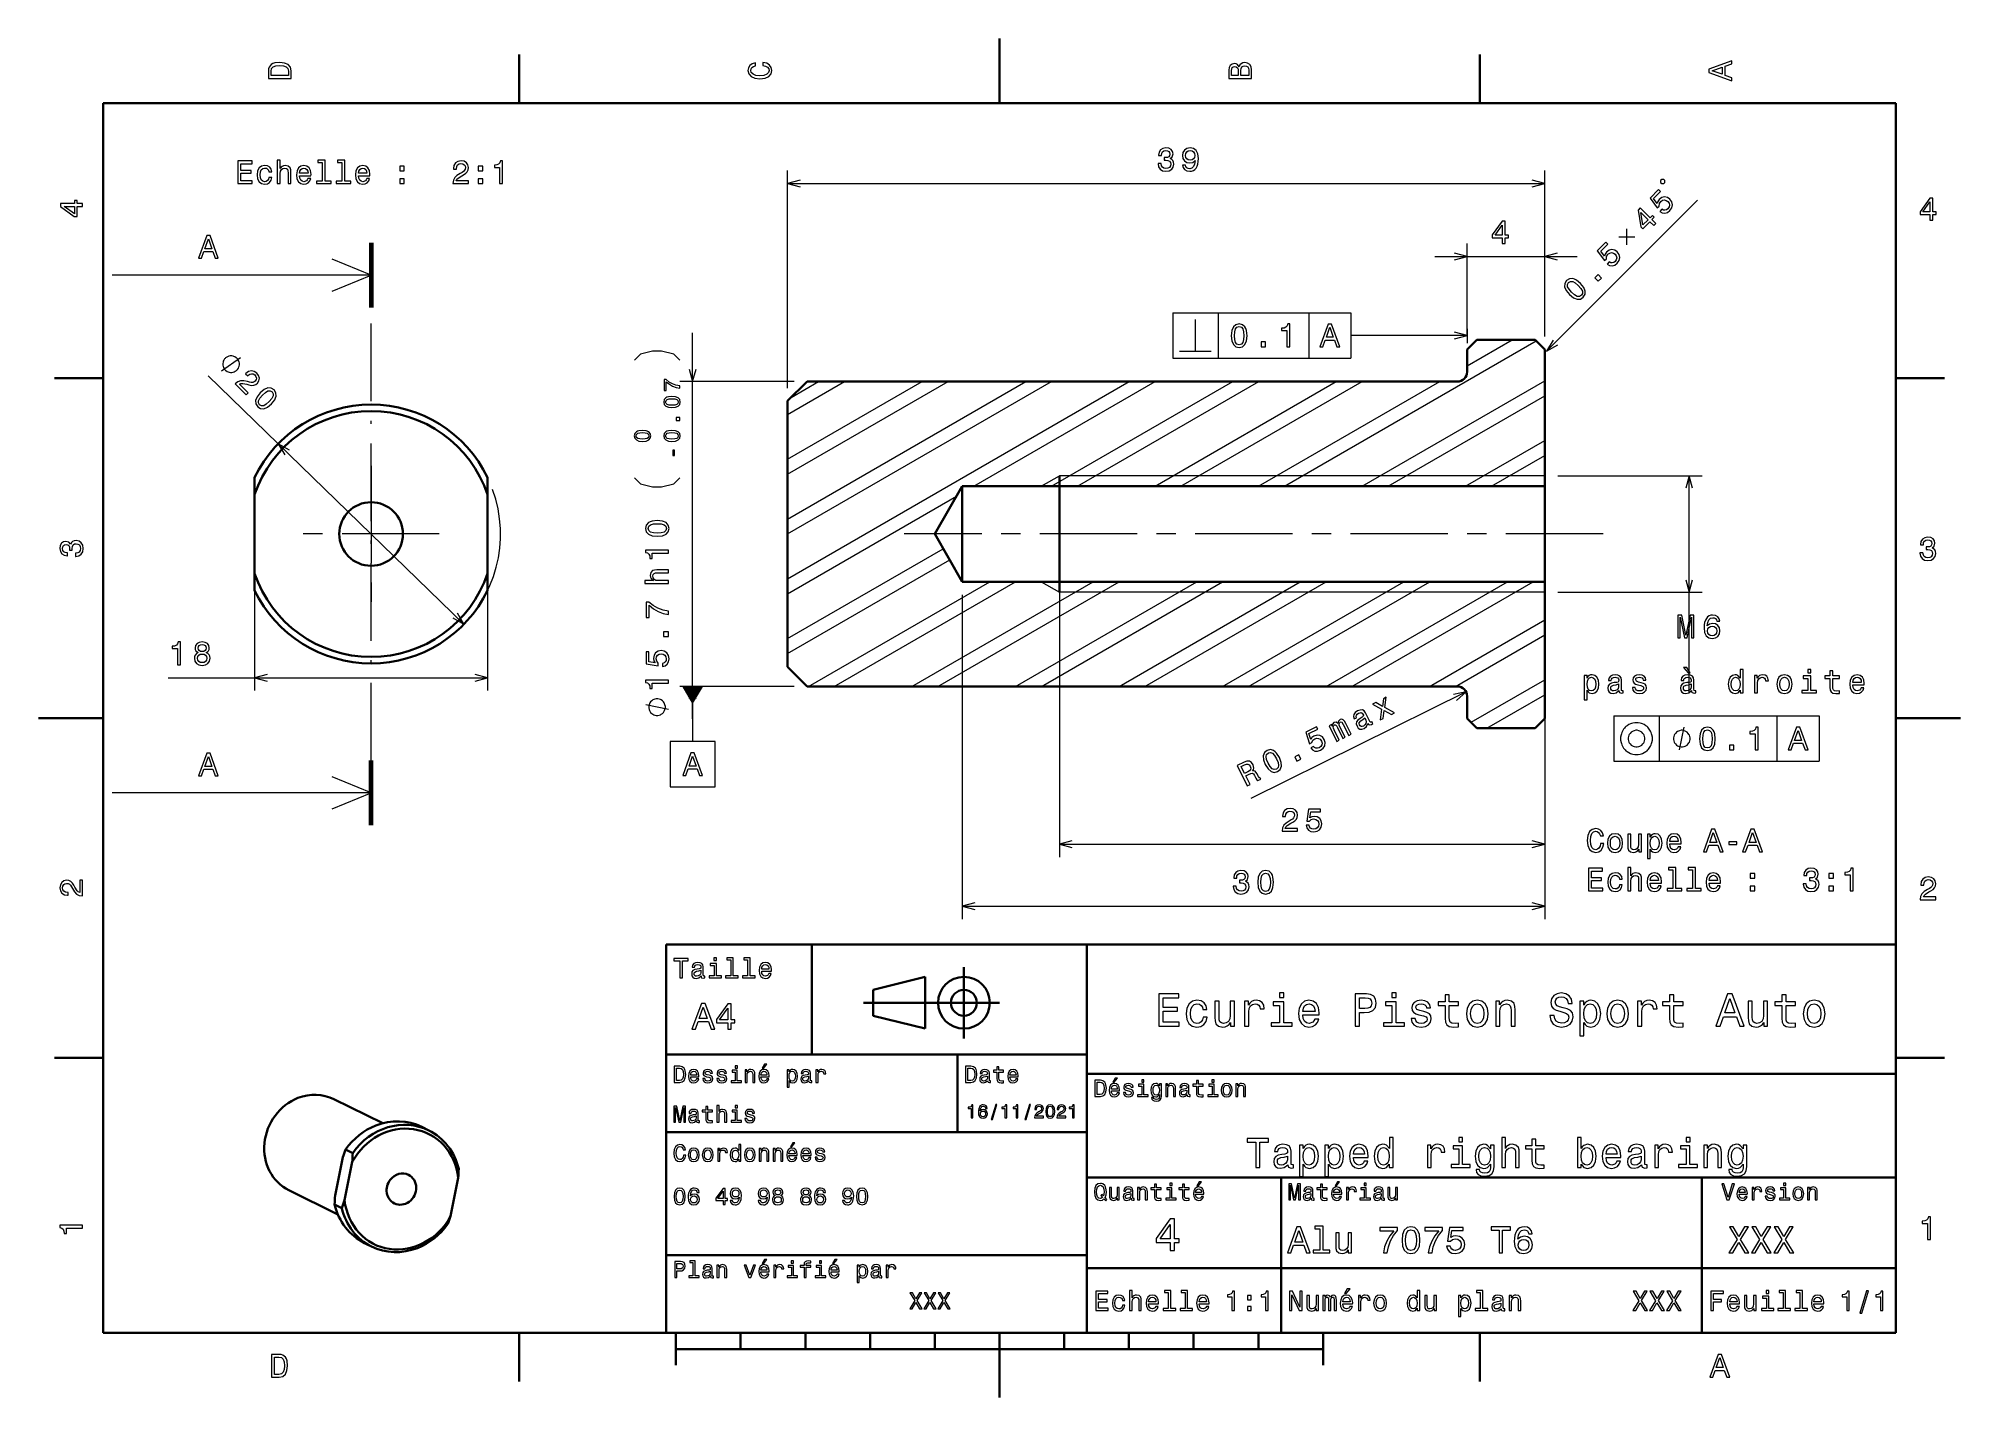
# Model space of a CAD drawing. Extents: x 0 to 297, y 0 to 210.
import ezdxf

# ---------------------------------------------------------------- set-up
doc = ezdxf.new("R2010")
doc.units = 0
doc.linetypes.add('AXES', pattern=[24, 15, -3, 3, -3])
doc.linetypes.add('DASHDOT', pattern=[18.5, 12, -3, 0.5, -3])

msp = doc.modelspace()

# ---------------------------------------------------------------- linework, layer by layer
at = {"color": 7, "lineweight": 35, "ltscale": 0.25}
for p, q in [((148.5, 200), (148.5, 210)), ((10, 105), (0, 105)), ((287, 105), (297, 105)), ((192, 10), (192, 20)), ((148.5, 10), (148.5, 0))]:
    msp.add_line(p, q, dxfattribs=at)
at = {"color": 7, "lineweight": 35, "ltscale": 0.1875}
for p, q in [((74.300003, 200), (74.300003, 207.5)), ((222.699997, 200), (222.699997, 207.5)), ((10, 157.5), (2.5, 157.5)), ((287, 157.5), (294.5, 157.5)), ((10, 52.5), (2.5, 52.5)), ((287, 52.5), (294.5, 52.5)), ((74.300003, 10), (74.300003, 2.5)), ((222.699997, 10), (222.699997, 2.5))]:
    msp.add_line(p, q, dxfattribs=at)
at = {"color": 7, "lineweight": 35}
for p, q in [((287, 200), (10, 200)), ((10, 200), (10, 10)), ((287, 10), (287, 200)), ((232.755966, 161.931076), (232.755966, 140.80658)), ((118.755981, 156.981079), (219.255966, 156.981079)), ((115.755981, 153.981079), (115.755981, 112.881081)), ((232.755966, 140.80658), (142.755981, 140.80658)), ((232.755966, 126.05558), (142.755981, 126.05558)), ((232.755966, 126.05558), (232.755966, 104.931076)), ((118.755981, 109.881081), (219.255966, 109.881081)), ((97, 10), (97, 70)), ((97, 70), (287, 70)), ((162, 10), (162, 70)), ((287, 70), (287, 10)), ((127.5, 61), (148.5, 61)), ((97, 53), (162, 53)), ((162, 50), (287, 50)), ((97, 41), (162, 41)), ((162, 34), (287, 34)), ((257, 10), (257, 34)), ((97, 22), (162, 22)), ((162, 20), (287, 20)), ((10, 10), (287, 10)), ((97, 10), (287, 10)), ((98.5, 7.5), (198.5, 7.5))]:
    msp.add_line(p, q, dxfattribs=at)
at = {"color": 7, "lineweight": 13}
for p, q in [((115.755981, 155.981079), (115.755981, 189.56987)), ((115.755981, 187.56987), (232.755966, 187.56987)), ((232.755966, 163.931076), (232.755966, 189.56987)), ((233.028015, 161.659042), (256.361694, 184.992737)), ((215.755966, 176.318497), (237.755981, 176.318497)), ((51.40398, 173.431076), (11.40398, 173.431076)), ((175.267029, 167.615204), (202.811127, 167.615204)), ((101.088226, 104.881081), (101.088226, 164.501434)), ((175.267029, 160.615204), (202.811127, 160.615204)), ((192.530716, 140.80658), (231.424896, 163.262146)), ((26.232304, 157.877472), (65.751305, 119.497147)), ((115.755981, 133.431076), (156.545776, 156.981079)), ((115.755981, 142.668686), (140.545776, 156.981079)), ((115.755981, 126.502876), (168.545776, 156.981079)), ((115.755981, 135.740479), (152.545776, 156.981079)), ((115.755981, 144.978088), (136.545776, 156.981079)), ((144.530716, 140.80658), (172.545776, 156.981079)), ((156.530716, 140.80658), (184.545776, 156.981079)), ((160.530716, 140.80658), (188.545776, 156.981079)), ((172.530716, 140.80658), (200.545776, 156.981079)), ((176.530716, 140.80658), (204.545776, 156.981079)), ((188.530716, 140.80658), (216.545776, 156.981079)), ((204.530716, 140.80658), (232.755966, 157.102432)), ((208.530716, 140.80658), (232.755966, 154.79303)), ((232.755966, 142.431076), (157.755981, 142.431076)), ((115.755981, 124.193474), (141.868607, 139.269608)), ((115.755981, 117.265266), (139.812286, 131.15419)), ((115.755981, 114.955872), (140.812302, 129.422134)), ((118.966187, 109.881081), (146.981232, 126.05558)), ((122.966187, 109.881081), (150.981232, 126.05558)), ((134.966187, 109.881081), (162.981232, 126.05558)), ((138.966187, 109.881081), (166.981232, 126.05558)), ((150.966187, 109.881081), (178.981232, 126.05558)), ((154.966187, 109.881081), (182.981232, 126.05558)), ((166.966187, 109.881081), (194.981232, 126.05558)), ((170.966171, 109.881081), (198.981232, 126.05558)), ((182.966171, 109.881081), (210.981232, 126.05558)), ((186.966187, 109.881081), (214.981232, 126.05558)), ((198.966171, 109.881081), (226.981232, 126.05558)), ((202.966187, 109.881081), (230.981232, 126.05558)), ((142.755981, 124.05558), (142.755981, 73.904381)), ((232.755966, 124.431076), (157.755981, 124.431076)), ((214.966171, 109.881081), (232.755966, 120.152023)), ((20.052219, 111.2276), (69.403976, 111.2276)), ((220.600052, 109.046974), (187.329727, 92.563927)), ((243.427017, 105.312386), (275.171112, 105.312386)), ((232.755966, 102.931076), (232.755966, 73.904381)), ((243.427017, 98.312386), (275.171112, 98.312386)), ((51.40398, 93.431076), (11.40398, 93.431076)), ((142.755981, 75.904381), (232.755966, 75.904381))]:
    msp.add_line(p, q, dxfattribs=at)
at = {"color": 7, "lineweight": 100, "ltscale": 0.25}
for p, q in [((51.40398, 178.431076), (51.40398, 168.431076)), ((51.40398, 88.431076), (51.40398, 98.431076))]:
    msp.add_line(p, q, dxfattribs=at)
at = {"color": 7, "lineweight": 13, "ltscale": 0.359686}
for p, q in [((220.755966, 163.931076), (220.755966, 178.318497)), ((232.755966, 163.931076), (232.755966, 178.318497))]:
    msp.add_line(p, q, dxfattribs=at)
at = {"color": 7, "linetype": 'DASHDOT', "lineweight": 13}
msp.add_line((51.40398, 98.431076), (51.40398, 168.431076), dxfattribs=at)
at = {"color": 7, "lineweight": 13, "ltscale": 0.175}
for p, q in [((175.267029, 167.615204), (175.267029, 160.615204)), ((182.267029, 167.615204), (182.267029, 160.615204)), ((196.275101, 167.615204), (196.275101, 160.615204)), ((202.811127, 167.615204), (202.811127, 160.615204)), ((243.427017, 105.312386), (243.427017, 98.312386)), ((250.427017, 105.312386), (250.427017, 98.312386)), ((268.635071, 105.312386), (268.635071, 98.312386)), ((275.171112, 105.312386), (275.171112, 98.312386))]:
    msp.add_line(p, q, dxfattribs=at)
at = {"color": 7, "lineweight": 35, "ltscale": 0.053033}
for p, q in [((220.755966, 161.931076), (222.255966, 163.431076)), ((232.755966, 161.931076), (231.255966, 163.431076)), ((220.755966, 104.931076), (222.255966, 103.431076)), ((232.755966, 104.931076), (231.255966, 103.431076))]:
    msp.add_line(p, q, dxfattribs=at)
at = {"color": 7, "lineweight": 13, "ltscale": 0.200962}
msp.add_line((220.755966, 159.411835), (227.717499, 163.431076), dxfattribs=at)
at = {"color": 7, "lineweight": 13, "ltscale": 0.054603}
msp.add_line((220.755981, 165.115204), (220.755981, 162.931076), dxfattribs=at)
at = {"color": 7, "lineweight": 35, "ltscale": 0.225}
for p, q in [((222.255966, 163.431076), (231.255966, 163.431076)), ((222.255966, 103.431076), (231.255966, 103.431076))]:
    msp.add_line(p, q, dxfattribs=at)
at = {"color": 7, "lineweight": 35, "ltscale": 0.08625}
for p, q in [((220.755966, 161.931076), (220.755966, 158.481079)), ((220.755966, 108.381081), (220.755966, 104.931076))]:
    msp.add_line(p, q, dxfattribs=at)
at = {"color": 7, "lineweight": 13, "ltscale": 0.441694}
for p, q in [((116.755981, 156.981079), (99.088226, 156.981079)), ((116.755981, 109.881081), (99.088226, 109.881081))]:
    msp.add_line(p, q, dxfattribs=at)
at = {"color": 7, "lineweight": 35, "ltscale": 0.106066}
for p, q in [((115.755981, 153.981079), (118.755981, 156.981079)), ((115.755981, 112.881081), (118.755981, 109.881081))]:
    msp.add_line(p, q, dxfattribs=at)
at = {"color": 7, "lineweight": 13, "ltscale": 0.25374}
msp.add_line((115.755981, 151.906281), (124.545776, 156.981079), dxfattribs=at)
at = {"color": 7, "lineweight": 13, "ltscale": 0.122245}
msp.add_line((116.311073, 154.536163), (120.545776, 156.981079), dxfattribs=at)
at = {"color": 7, "lineweight": 13, "ltscale": 0.352913}
msp.add_line((220.530716, 140.80658), (232.755966, 147.864838), dxfattribs=at)
at = {"color": 7, "lineweight": 13, "ltscale": 0.237443}
msp.add_line((224.530716, 140.80658), (232.755966, 145.555435), dxfattribs=at)
at = {"color": 7, "linetype": 'AXES', "lineweight": 13}
for p, q in [((51.40398, 143.944061), (51.40398, 122.918091)), ((61.916969, 133.431076), (40.890991, 133.431076)), ((241.756119, 133.431076), (133.754333, 133.431076))]:
    msp.add_line(p, q, dxfattribs=at)
at = {"color": 7, "lineweight": 35, "ltscale": 0.065876}
for p, q in [((33.40398, 139.51384), (33.40398, 142.14888)), ((69.403976, 139.51384), (69.403976, 142.14888)), ((33.40398, 127.348312), (33.40398, 124.71328)), ((69.403976, 127.348312), (69.403976, 124.71328))]:
    msp.add_line(p, q, dxfattribs=at)
at = {"color": 7, "lineweight": 35, "ltscale": 0.212913}
msp.add_line((138.497726, 133.431076), (142.755981, 140.80658), dxfattribs=at)
at = {"color": 7, "lineweight": 35, "ltscale": 0.272787}
for p, q in [((142.755981, 140.80658), (142.755981, 129.895081)), ((157.755981, 140.80658), (157.755981, 129.895081)), ((232.755966, 129.895081), (232.755966, 140.80658))]:
    msp.add_line(p, q, dxfattribs=at)
at = {"color": 7, "lineweight": 13, "ltscale": 0.081225}
for p, q in [((154.942261, 140.80658), (157.755981, 142.431076)), ((154.942261, 126.05558), (157.755981, 124.431076))]:
    msp.add_line(p, q, dxfattribs=at)
at = {"color": 7, "lineweight": 35, "ltscale": 0.040612}
msp.add_line((157.755981, 140.80658), (157.755981, 142.431076), dxfattribs=at)
at = {"color": 8, "lineweight": 13}
for p, q in [((234.755981, 142.431076), (257.069336, 142.431076)), ((255.069336, 108.879898), (255.069336, 142.431076)), ((157.755981, 127.895073), (157.755981, 83.506477)), ((232.755966, 127.895073), (232.755966, 83.506477)), ((234.755981, 124.431076), (257.069336, 124.431076)), ((157.755981, 85.50647), (232.755966, 85.50647))]:
    msp.add_line(p, q, dxfattribs=at)
at = {"color": 7, "lineweight": 35, "ltscale": 0.304138}
for p, q in [((33.40398, 139.51384), (33.40398, 127.348312)), ((69.403976, 127.348312), (69.403976, 139.51384))]:
    msp.add_line(p, q, dxfattribs=at)
at = {"color": 7, "lineweight": 35, "ltscale": 0.212912}
msp.add_line((138.497726, 133.431076), (142.755981, 126.05558), dxfattribs=at)
at = {"color": 7, "lineweight": 35, "ltscale": 0.095988}
for p, q in [((142.755981, 129.895081), (142.755981, 126.05558)), ((157.755981, 129.895081), (157.755981, 126.05558)), ((232.755966, 126.05558), (232.755966, 129.895081))]:
    msp.add_line(p, q, dxfattribs=at)
at = {"color": 7, "lineweight": 13, "ltscale": 0.403018}
for p, q in [((33.40398, 125.348312), (33.40398, 109.2276)), ((69.403976, 125.348312), (69.403976, 109.2276))]:
    msp.add_line(p, q, dxfattribs=at)
at = {"color": 7, "lineweight": 35, "ltscale": 0.040613}
msp.add_line((157.755981, 124.431076), (157.755981, 126.05558), dxfattribs=at)
at = {"color": 7, "lineweight": 13, "ltscale": 0.398077}
msp.add_line((218.966171, 109.881081), (232.755966, 117.842621), dxfattribs=at)
at = {"color": 7, "lineweight": 13, "ltscale": 0.329118}
msp.add_line((221.354996, 104.332054), (232.755966, 110.914413), dxfattribs=at)
at = {"color": 7, "lineweight": 13, "ltscale": 0.148464}
msp.add_line((101.088226, 107.283005), (101.088226, 101.344437), dxfattribs=at)
at = {"color": 7, "lineweight": 13, "ltscale": 0.258697}
msp.add_line((223.794449, 103.431076), (232.755966, 108.605019), dxfattribs=at)
at = {"color": 7, "lineweight": 35, "ltscale": 0.425}
msp.add_line((119.5, 53), (119.5, 70), dxfattribs=at)
at = {"color": 7, "lineweight": 35, "ltscale": 0.275}
msp.add_line((143, 55.5), (143, 66.5), dxfattribs=at)
at = {"color": 7, "lineweight": 35, "ltscale": 0.206155}
for p, q in [((129, 63), (137, 65)), ((137, 57), (129, 59))]:
    msp.add_line(p, q, dxfattribs=at)
at = {"color": 7, "lineweight": 35, "ltscale": 0.1}
msp.add_line((129, 59), (129, 63), dxfattribs=at)
at = {"color": 7, "lineweight": 35, "ltscale": 0.2}
msp.add_line((137, 65), (137, 57), dxfattribs=at)
at = {"color": 7, "lineweight": 35, "ltscale": 0.3}
msp.add_line((142, 41), (142, 53), dxfattribs=at)
at = {"color": 7, "lineweight": 35, "ltscale": 0.210435}
msp.add_line((45.654217, 46.104801), (53.204235, 42.383278), dxfattribs=at)
at = {"color": 7, "lineweight": 35, "ltscale": 0.030594}
for p, q in [((59.228394, 41.810871), (60.326042, 41.269821)), ((47.466942, 38.313862), (48.564594, 37.772808)), ((45.766758, 29.821682), (46.86441, 29.280632)), ((50.385246, 23.87212), (51.482903, 23.331066))]:
    msp.add_line(p, q, dxfattribs=at)
at = {"color": 7, "lineweight": 35, "ltscale": 0.151073}
for p, q in [((47.02705, 37.120617), (45.840763, 31.195278)), ((48.490589, 36.399216), (47.304302, 30.473877)), ((63.684242, 28.021324), (64.870529, 33.946663))]:
    msp.add_line(p, q, dxfattribs=at)
at = {"color": 7, "lineweight": 35, "ltscale": 0.35}
msp.add_line((192, 20), (192, 34), dxfattribs=at)
at = {"color": 7, "lineweight": 35, "ltscale": 0.210423}
msp.add_line((38.713383, 32.022373), (46.262962, 28.301064), dxfattribs=at)
at = {"color": 7, "lineweight": 35, "ltscale": 0.125}
for p, q in [((98.5, 10), (98.5, 5)), ((198.5, 10), (198.5, 5))]:
    msp.add_line(p, q, dxfattribs=at)
at = {"color": 7, "lineweight": 35, "ltscale": 0.0625}
for p, q in [((108.5, 10), (108.5, 7.5)), ((118.5, 10), (118.5, 7.5)), ((128.5, 10), (128.5, 7.5)), ((138.5, 10), (138.5, 7.5)), ((158.5, 10), (158.5, 7.5)), ((168.5, 10), (168.5, 7.5)), ((178.5, 10), (178.5, 7.5)), ((188.5, 10), (188.5, 7.5))]:
    msp.add_line(p, q, dxfattribs=at)
at = {"color": 7, "lineweight": 13}
for points in [[(35.533215, 204.994965), (35.533215, 203.829971), (39.033215, 203.829971), (39.033215, 204.994965), (38.922264, 205.544678), (38.584366, 205.953171), (38.034657, 206.205338), (37.283215, 206.296112), (36.516644, 206.215424), (36.21405, 206.114563), (35.971977, 205.973343), (35.644165, 205.56485), (35.563473, 205.297562)], [(35.951801, 204.959656), (36.027451, 205.342941), (36.259438, 205.605194), (36.672985, 205.761536), (37.283215, 205.811966), (37.873272, 205.756485), (38.286816, 205.600143), (38.533936, 205.332855), (38.614628, 204.959656), (38.614628, 204.298996), (35.951801, 204.298996)], [(111.93206, 205.817017), (112.35569, 205.716141), (112.658287, 205.549713), (112.844887, 205.317734), (112.905403, 205.045395), (112.814629, 204.71759), (112.54229, 204.460388), (112.098488, 204.28891), (111.483215, 204.233429), (110.872986, 204.28891), (110.424141, 204.455338), (110.151802, 204.71254), (110.055984, 205.045395), (110.106415, 205.287476), (110.247627, 205.494247), (110.474571, 205.655624), (110.787247, 205.766571), (110.787247, 206.245682), (110.308144, 206.094391), (109.94503, 205.832138), (109.718086, 205.474075), (109.637398, 205.045395), (109.763474, 204.510818), (110.116501, 204.10231), (110.696472, 203.840057), (111.483215, 203.749283), (112.269958, 203.840057), (112.84993, 204.10231), (113.208, 204.510818), (113.329041, 205.045395), (113.233215, 205.51442), (112.965927, 205.892654), (112.527161, 206.159943), (111.93206, 206.301163)], [(185.542007, 205.630417), (185.249496, 205.983429), (185.052811, 206.074219), (184.81073, 206.104477), (184.432495, 206.03891), (184.160156, 205.842224), (183.993729, 205.524506), (183.933212, 205.080704), (183.933212, 203.835022), (187.433212, 203.835022), (187.433212, 205.151306), (187.36261, 205.620331), (187.155838, 205.968307), (186.828018, 206.185165), (186.384216, 206.260818), (186.08667, 206.215424), (185.839554, 206.094391), (185.65799, 205.897705)], [(185.385666, 204.984879), (185.385666, 204.298996), (184.351807, 204.298996), (184.351807, 205.025223), (184.382065, 205.297562), (184.472839, 205.489197), (184.629181, 205.605194), (184.86116, 205.645538), (185.093155, 205.600143), (185.254532, 205.479111), (185.355408, 205.272339)], [(187.014618, 205.095825), (187.014618, 204.298996), (185.809296, 204.298996), (185.809296, 205.050446), (185.844589, 205.368164), (185.9505, 205.595108), (186.132065, 205.731277), (186.394302, 205.776657), (186.671692, 205.731277), (186.863327, 205.605194), (186.979324, 205.393372)], [(261.633209, 203.466858), (261.633209, 203.930847), (260.604401, 204.298996), (260.604401, 205.695969), (261.633209, 206.064133), (261.633209, 206.538193), (258.128174, 205.257217), (258.128174, 204.742798)], [(260.17572, 204.460388), (258.632477, 205), (260.17572, 205.539627)], [(173.004318, 190.669281), (173.004318, 190.633987), (173.085007, 190.149826), (173.322037, 189.786728), (173.695236, 189.554733), (174.189484, 189.468994), (174.713974, 189.554733), (175.107346, 189.776642), (175.359512, 190.129669), (175.450287, 190.583557), (175.409943, 190.881104), (175.298981, 191.123169), (175.117432, 191.309784), (174.875366, 191.445938), (175.203171, 191.718277), (175.319168, 192.151993), (175.243515, 192.545364), (175.026657, 192.842926), (174.67363, 193.02951), (174.189484, 193.095078), (173.73558, 193.014389), (173.387604, 192.79248), (173.16066, 192.439453), (173.085007, 191.970444), (173.085007, 191.935135), (173.533859, 191.935135), (173.574203, 192.257904), (173.705322, 192.489899), (173.917145, 192.631104), (174.214691, 192.681534), (174.476944, 192.64119), (174.668579, 192.535278), (174.784576, 192.363815), (174.829971, 192.131821), (174.784576, 191.884705), (174.663544, 191.718277), (174.451721, 191.617416), (174.164261, 191.587158), (173.967575, 191.592194), (173.967575, 191.193787), (174.214691, 191.203873), (174.532425, 191.158478), (174.769455, 191.037445), (174.91066, 190.840759), (174.96109, 190.583557), (174.905624, 190.291046), (174.759369, 190.074188), (174.527374, 189.938019), (174.219742, 189.892639), (173.902023, 189.943054), (173.670029, 190.09436), (173.523773, 190.336441), (173.468292, 190.669281)], [(176.800858, 190.437302), (176.876511, 190.038879), (177.093369, 189.731247), (177.43631, 189.539612), (177.890198, 189.468994), (178.187744, 189.504303), (178.455032, 189.595078), (178.681992, 189.751419), (178.873627, 189.973312), (179.024918, 190.250702), (179.13588, 190.593643), (179.201431, 190.987015), (179.226654, 191.440903), (179.140915, 192.151993), (178.893799, 192.671448), (178.500427, 192.984131), (177.9608, 193.095078), (177.466568, 193.004303), (177.093369, 192.762222), (176.851288, 192.389023), (176.770599, 191.919998), (176.851288, 191.435852), (177.088318, 191.067703), (177.441345, 190.835709), (177.890198, 190.760071), (178.364258, 190.855881), (178.722336, 191.148392), (178.641632, 190.588593), (178.480255, 190.190186), (178.233139, 189.953156), (177.895233, 189.877502), (177.632996, 189.912796), (177.441345, 190.023758), (177.315262, 190.200272), (177.264832, 190.437302)], [(30.824064, 187.564835), (33.043087, 187.564835), (33.043087, 187.988464), (31.288042, 187.988464), (31.288042, 189.17363), (32.851444, 189.17363), (32.851444, 189.592209), (31.288042, 189.592209), (31.288042, 190.641205), (33.002739, 190.641205), (33.002739, 191.064835), (30.824064, 191.064835)], [(35.600002, 189.375351), (36.038761, 189.375351), (35.947983, 189.778809), (35.731125, 190.096542), (35.39323, 190.293228), (34.954468, 190.368866), (34.470318, 190.268005), (34.102161, 189.98558), (33.870174, 189.526657), (33.789482, 188.911377), (33.865131, 188.301147), (34.092075, 187.84726), (34.450146, 187.564835), (34.939339, 187.469009), (35.373055, 187.544662), (35.710953, 187.75647), (35.94294, 188.089325), (36.043804, 188.533127), (35.620174, 188.533127), (35.544525, 188.250717), (35.403316, 188.038895), (35.201588, 187.907776), (34.954468, 187.867432), (34.646832, 187.932983), (34.424931, 188.13472), (34.288761, 188.462524), (34.243374, 188.926514), (34.288761, 189.380402), (34.429974, 189.708206), (34.656918, 189.909943), (34.954468, 189.980545), (35.216717, 189.93515), (35.413403, 189.819153), (35.544525, 189.627518)], [(36.91124, 187.564835), (37.355045, 187.564835), (37.355045, 189.128235), (37.400433, 189.486298), (37.546688, 189.74855), (37.773632, 189.909943), (38.076225, 189.970459), (38.318302, 189.920029), (38.469597, 189.783859), (38.545246, 189.556915), (38.570465, 189.254318), (38.570465, 187.564835), (39.014267, 187.564835), (39.014267, 189.345093), (38.994095, 189.703156), (38.903316, 190.000717), (38.605766, 190.273041), (38.141788, 190.368866), (37.889626, 190.333572), (37.672768, 190.237747), (37.491211, 190.086441), (37.355045, 189.879669), (37.355045, 191.185867), (36.91124, 191.185867)], [(40.335594, 188.790344), (42.110809, 188.790344), (42.115852, 188.997116), (42.03516, 189.577087), (41.813259, 190.010803), (41.460232, 190.273041), (40.991211, 190.368866), (40.53228, 190.268005), (40.179253, 189.98558), (39.952309, 189.526657), (39.871616, 188.921463), (39.947266, 188.301147), (40.17421, 187.84726), (40.522194, 187.564835), (40.976082, 187.469009), (41.369453, 187.534576), (41.692223, 187.706039), (41.929253, 187.978378), (42.065422, 188.341492), (41.626659, 188.341492), (41.535881, 188.139755), (41.404755, 187.988464), (41.031559, 187.867432), (40.744095, 187.922897), (40.527237, 188.099411), (40.386024, 188.386887), (40.335594, 188.775208)], [(43.865852, 190.812668), (43.865852, 187.938034), (42.953026, 187.938034), (42.953026, 187.564835), (45.217438, 187.564835), (45.217438, 187.938034), (44.309654, 187.938034), (44.309654, 191.185867), (43.169888, 191.185867), (43.169888, 190.812668)], [(46.901875, 190.812668), (46.901875, 187.938034), (45.989052, 187.938034), (45.989052, 187.564835), (48.25346, 187.564835), (48.25346, 187.938034), (47.34568, 187.938034), (47.34568, 191.185867), (46.20591, 191.185867), (46.20591, 190.812668)], [(49.443665, 188.790344), (51.21888, 188.790344), (51.223923, 188.997116), (51.14323, 189.577087), (50.921326, 190.010803), (50.568302, 190.273041), (50.099281, 190.368866), (49.64035, 190.268005), (49.287323, 189.98558), (49.060379, 189.526657), (48.979683, 188.921463), (49.055336, 188.301147), (49.28228, 187.84726), (49.630264, 187.564835), (50.084152, 187.469009), (50.477524, 187.534576), (50.800293, 187.706039), (51.037323, 187.978378), (51.173489, 188.341492), (50.734726, 188.341492), (50.643951, 188.139755), (50.512825, 187.988464), (50.139626, 187.867432), (49.852165, 187.922897), (49.635307, 188.099411), (49.494095, 188.386887), (49.443665, 188.775208)], [(55.823345, 189.521606), (56.51931, 189.521606), (56.51931, 190.273041), (55.823345, 190.273041)], [(64.048843, 187.564835), (66.454468, 187.564835), (66.454468, 187.99855), (64.553169, 187.99855), (64.659073, 188.23558), (64.840637, 188.432266), (65.400436, 188.790344), (65.697983, 188.941635), (66.030838, 189.158493), (66.267868, 189.41066), (66.404037, 189.708206), (66.454468, 190.046097), (66.368729, 190.469727), (66.131699, 190.802582), (65.768585, 191.014404), (65.299568, 191.090057), (64.815414, 191.004318), (64.447266, 190.767288), (64.210236, 190.389038), (64.129539, 189.889755), (64.129539, 189.819153), (64.58847, 189.819153), (64.58847, 189.859497), (64.633865, 190.202438), (64.770027, 190.454605), (64.986893, 190.615982), (65.274353, 190.671463), (65.566864, 190.621033), (65.783722, 190.494949), (65.924927, 190.298264), (65.975357, 190.051147), (65.940056, 189.819153), (65.844238, 189.622467), (65.682854, 189.451004), (65.460953, 189.299698), (65.163399, 189.138321), (64.669159, 188.825638), (64.321182, 188.492783), (64.11441, 188.089325), (64.048843, 187.579971)], [(67.967438, 189.521606), (68.663399, 189.521606), (68.663399, 190.273041), (67.967438, 190.273041)], [(71.260666, 187.564835), (71.719589, 187.564835), (71.719589, 191.090057), (71.376656, 191.090057), (71.285873, 190.78241), (71.104324, 190.575638), (70.826942, 190.454605), (70.443657, 190.414261), (70.443657, 190.056183), (71.260666, 190.056183)], [(177.259796, 191.925049), (177.310226, 192.237732), (177.451431, 192.484848), (177.67334, 192.64119), (177.9608, 192.696671), (178.258347, 192.64119), (178.485291, 192.484848), (178.626511, 192.242767), (178.681992, 191.930099), (178.626511, 191.612366), (178.485291, 191.375336), (178.253311, 191.22908), (177.945679, 191.17865), (177.668289, 191.22908), (177.451431, 191.375336), (177.310226, 191.60733)], [(40.335594, 189.163544), (40.391068, 189.51152), (40.527237, 189.768723), (40.734009, 189.925064), (41.00634, 189.980545), (41.273632, 189.925064), (41.480408, 189.768723), (41.606487, 189.51152), (41.651875, 189.163544)], [(49.443665, 189.163544), (49.499138, 189.51152), (49.635307, 189.768723), (49.842079, 189.925064), (50.11441, 189.980545), (50.381702, 189.925064), (50.588474, 189.768723), (50.714554, 189.51152), (50.759945, 189.163544)], [(55.823345, 187.564835), (56.51931, 187.564835), (56.51931, 188.316269), (55.823345, 188.316269)], [(67.967438, 187.564835), (68.663399, 187.564835), (68.663399, 188.316269), (67.967438, 188.316269)], [(251.152679, 187.56189), (251.317673, 187.726868), (251.317673, 188.056854), (251.152679, 188.221848), (250.822693, 188.221848), (250.6577, 188.056854), (250.6577, 187.726868), (250.822693, 187.56189)], [(6.833213, 184.02739), (6.833213, 184.481277), (5.965778, 184.481277), (5.965778, 184.98056), (5.56232, 184.98056), (5.56232, 184.481277), (3.408862, 184.481277), (3.408862, 184.022339), (5.521974, 182.489197), (5.965778, 182.489197), (5.965778, 184.02739)], [(250.529327, 183.279709), (250.900208, 183.065735), (251.303177, 183.012253), (251.702576, 183.126358), (252.084152, 183.400955), (252.380142, 183.825317), (252.487122, 184.281784), (252.387268, 184.738235), (252.098419, 185.162613), (251.706146, 185.433624), (251.274643, 185.522781), (250.839584, 185.422943), (250.433044, 185.13765), (250.208389, 184.827393), (250.119232, 184.502884), (249.552231, 185.269592), (250.636307, 186.353683), (250.343887, 186.646103), (249.020874, 185.32309), (250.13707, 183.814621), (250.422348, 184.099915), (250.461578, 184.47435), (250.664841, 184.798874), (250.932297, 184.987869), (251.221146, 185.048492), (251.506439, 184.984314), (251.770325, 184.798874), (251.955765, 184.534973), (252.016388, 184.246124), (251.952194, 183.960831), (251.766769, 183.696945), (251.552795, 183.532898), (251.32457, 183.468704), (251.089218, 183.490112), (250.860977, 183.611359)], [(292.277374, 181.916794), (292.731262, 181.916794), (292.731262, 182.784225), (293.23056, 182.784225), (293.23056, 183.187683), (292.731262, 183.187683), (292.731262, 185.341141), (292.272339, 185.341141), (290.739197, 183.228027), (290.739197, 182.784225), (292.277374, 182.784225)], [(291.162842, 183.187683), (292.277374, 184.756134), (292.277374, 183.187683)], [(5.56232, 182.912827), (3.993876, 184.02739), (5.56232, 184.02739)], [(226.189392, 178.318497), (226.643265, 178.318497), (226.643265, 179.185928), (227.142548, 179.185928), (227.142548, 179.589386), (226.643265, 179.589386), (226.643265, 181.742844), (226.184341, 181.742844), (224.651199, 179.62973), (224.651199, 179.185928), (226.189392, 179.185928)], [(249.613556, 181.073013), (249.934509, 181.393951), (249.321136, 182.007324), (249.674179, 182.360367), (249.388901, 182.64566), (249.035843, 182.292618), (247.513123, 183.815338), (247.188614, 183.490814), (247.598709, 180.912537), (247.912521, 180.598709), (249.000183, 181.686371)], [(247.926804, 181.183548), (247.60585, 183.080719), (248.714905, 181.971664)], [(24.72245, 176.056076), (25.186426, 176.056076), (25.554583, 177.0849), (26.951557, 177.0849), (27.319712, 176.056076), (27.793776, 176.056076), (26.512794, 179.561127), (25.998386, 179.561127)], [(25.715965, 177.513565), (26.25559, 179.056793), (26.795216, 177.513565)], [(225.074829, 179.589386), (226.189392, 181.157837), (226.189392, 179.589386)], [(242.382004, 175.132401), (242.752884, 174.918427), (243.155853, 174.864929), (243.555252, 174.97905), (243.936829, 175.253647), (244.232819, 175.678009), (244.339798, 176.13446), (244.239944, 176.590927), (243.951096, 177.015289), (243.558823, 177.286316), (243.127319, 177.375473), (242.692261, 177.27562), (242.285721, 176.990326), (242.061066, 176.680084), (241.971909, 176.35556), (241.404907, 177.122269), (242.488983, 178.206375), (242.196564, 178.498795), (240.87355, 177.175766), (241.989746, 175.667313), (242.275024, 175.952591), (242.314255, 176.327042), (242.517517, 176.65155), (242.784973, 176.840561), (243.073822, 176.901184), (243.359116, 176.83699), (243.623001, 176.65155), (243.808441, 176.387665), (243.869064, 176.098801), (243.804871, 175.813522), (243.619446, 175.549622), (243.405472, 175.38559), (243.177246, 175.321396), (242.941895, 175.342789), (242.713654, 175.464035)], [(236.559998, 170.437256), (237.17337, 169.930878), (237.740372, 169.699081), (238.25032, 169.724045), (238.699661, 170.016464), (238.98851, 170.462219), (239.013474, 170.972183), (238.778107, 171.535614), (238.275284, 172.152557), (237.661911, 172.65181), (237.373062, 172.805145), (237.09491, 172.890732), (236.584961, 172.865784), (236.135635, 172.58049), (235.846786, 172.127594), (235.825378, 171.614075), (236.057175, 171.047058)], [(236.902344, 170.779602), (236.499374, 171.239639), (236.278275, 171.639038), (236.256882, 171.981384), (236.431625, 172.2845), (236.731171, 172.455673), (237.073517, 172.43428), (237.472916, 172.213181), (237.932953, 171.810211), (238.339478, 171.346619), (238.560577, 170.94722), (238.58197, 170.604874), (238.407242, 170.308884), (238.107681, 170.130585), (237.765335, 170.151978), (237.365936, 170.373077)], [(241.024048, 172.48349), (241.516159, 172.975616), (240.984818, 173.506958), (240.492691, 173.014847)], [(30.686153, 158.779404), (30.767433, 158.863098), (30.888149, 159.071121), (30.968225, 159.237305), (31.00766, 159.361633), (31.045889, 159.568451), (31.042273, 159.815918), (30.998014, 160.02153), (30.954962, 160.144653), (30.870064, 160.308426), (30.743319, 160.512833), (30.659626, 160.594116), (30.575933, 160.6754), (30.367907, 160.796112), (30.201727, 160.87619), (30.077394, 160.915619), (29.870573, 160.953857), (29.623114, 160.950241), (29.417498, 160.905975), (29.294371, 160.86293), (29.130602, 160.77803), (28.926193, 160.651276), (28.844913, 160.567596), (28.763632, 160.483902), (28.642916, 160.275879), (28.56284, 160.109695), (28.523405, 159.985352), (28.485176, 159.778534), (28.488792, 159.531082), (28.533051, 159.32547), (28.576103, 159.202332), (28.661001, 159.038574), (28.787746, 158.834152), (28.871439, 158.752869), (28.955132, 158.6716), (29.163158, 158.550873), (29.329338, 158.47081), (29.453671, 158.431366), (29.660492, 158.393143), (29.907953, 158.396759), (30.113567, 158.44101), (30.236694, 158.48407), (30.400463, 158.56897), (30.604872, 158.695709)], [(30.390518, 156.627045), (32.116226, 154.95105), (32.418396, 155.262192), (31.054472, 156.586807), (31.295586, 156.683075), (31.562859, 156.697678), (32.213905, 156.564529), (32.532764, 156.465759), (32.922626, 156.389435), (33.268345, 156.405182), (33.57333, 156.523773), (33.844917, 156.731033), (34.07856, 157.094666), (34.140419, 157.498581), (34.027504, 157.903503), (33.743748, 158.284546), (33.336704, 158.560333), (32.907463, 158.64679), (32.473904, 158.540588), (32.068172, 158.238647), (32.018982, 158.188004), (32.348206, 157.868256), (32.376312, 157.897202), (32.6478, 158.111588), (32.921162, 158.197617), (33.189163, 158.162308), (33.434029, 158.001831), (33.608727, 157.761856), (33.676456, 157.520325), (33.640724, 157.280853), (33.504738, 157.068436), (33.317787, 156.92662), (33.112019, 156.85228), (32.876785, 156.841705), (32.61219, 156.887772), (32.286304, 156.979309), (31.713913, 157.099335), (31.232384, 157.102982), (30.802965, 156.957611), (30.401058, 156.637894)], [(34.272579, 155.240082), (33.775211, 154.61937), (33.551727, 154.049026), (33.584141, 153.539505), (33.883095, 153.094498), (34.333035, 152.81218), (34.843296, 152.794678), (35.40324, 153.038254), (36.01276, 153.550034), (36.502998, 154.170639), (36.6521, 154.4617), (36.733612, 154.741074), (36.701199, 155.25061), (36.409374, 155.695724), (35.952305, 155.977921), (35.43853, 155.991806), (34.874969, 155.751755)], [(34.619892, 154.902771), (35.073982, 155.312424), (35.470108, 155.539337), (35.812103, 155.565735), (36.117744, 155.395447), (36.293278, 155.098419), (36.276886, 154.755798), (36.061649, 154.35321), (35.665447, 153.887344), (35.207848, 153.474075), (34.811718, 153.247162), (34.469719, 153.220764), (34.171211, 153.391159), (33.988548, 153.688065), (34.004936, 154.030685), (34.220177, 154.433289)], [(97.891464, 152.972824), (98.445717, 153.025772), (98.84111, 153.191696), (99.081161, 153.456467), (99.158829, 153.823608), (99.081161, 154.187225), (98.84111, 154.451996), (98.445717, 154.61438), (97.891464, 154.670868), (97.340744, 154.61438), (97.121872, 154.547318), (96.941826, 154.451996), (96.701767, 154.187225), (96.620575, 153.823608), (96.701767, 153.456467), (96.945358, 153.191696), (97.340744, 153.025772)], [(99.088226, 155.94812), (99.088226, 156.304672), (98.50573, 156.421173), (97.962074, 156.625931), (97.457245, 156.915405), (96.984192, 157.293152), (96.691177, 157.293152), (96.691177, 155.612747), (97.012436, 155.612747), (97.012436, 156.954239), (97.489021, 156.565918), (97.986786, 156.272903), (98.516327, 156.068146)], [(97.891464, 153.311722), (97.46431, 153.339966), (97.157173, 153.428223), (96.977135, 153.587082), (96.913589, 153.823608), (96.977135, 154.05661), (97.157173, 154.215469), (97.46431, 154.303726), (97.891464, 154.33197), (98.322159, 154.303726), (98.629288, 154.215469), (98.809334, 154.05661), (98.869347, 153.823608), (98.809334, 153.587082), (98.629288, 153.428223), (98.322159, 153.339966)], [(93.341469, 147.742386), (93.895721, 147.795334), (94.291107, 147.961258), (94.531166, 148.226028), (94.608833, 148.593185), (94.531166, 148.956802), (94.291107, 149.221573), (93.895721, 149.383957), (93.341469, 149.440445), (92.790749, 149.383957), (92.571869, 149.316879), (92.39183, 149.221573), (92.151772, 148.956802), (92.070572, 148.593185), (92.151772, 148.226028), (92.395355, 147.961258), (92.790749, 147.795334)], [(93.341469, 148.081284), (92.914307, 148.109528), (92.60717, 148.197784), (92.427132, 148.356644), (92.363586, 148.593185), (92.427132, 148.826172), (92.60717, 148.985031), (92.914307, 149.073288), (93.341469, 149.101532), (93.772156, 149.073288), (94.079292, 148.985031), (94.259331, 148.826172), (94.319351, 148.593185), (94.259331, 148.356644), (94.079292, 148.197784), (93.772156, 148.109528)], [(97.891464, 147.742386), (98.445717, 147.795334), (98.84111, 147.961258), (99.081161, 148.226028), (99.158829, 148.593185), (99.081161, 148.956802), (98.84111, 149.221573), (98.445717, 149.383957), (97.891464, 149.440445), (97.340744, 149.383957), (97.121872, 149.316879), (96.941826, 149.221573), (96.701767, 148.956802), (96.620575, 148.593185), (96.701767, 148.226028), (96.945358, 147.961258), (97.340744, 147.795334)], [(97.891464, 148.081284), (97.46431, 148.109528), (97.157173, 148.197784), (96.977135, 148.356644), (96.913589, 148.593185), (96.977135, 148.826172), (97.157173, 148.985031), (97.46431, 149.073288), (97.891464, 149.101532), (98.322159, 149.073288), (98.629288, 148.985031), (98.809334, 148.826172), (98.869347, 148.593185), (98.809334, 148.356644), (98.629288, 148.197784), (98.322159, 148.109528)], [(99.088226, 150.964813), (99.088226, 151.451981), (98.562218, 151.451981), (98.562218, 150.964813)], [(98.279793, 145.550797), (98.279793, 146.405121), (98.000908, 146.405121), (98.000908, 145.550797)], [(95.628571, 133.081924), (96.420357, 133.157578), (96.985199, 133.394608), (97.32814, 133.772842), (97.439087, 134.297348), (97.32814, 134.816803), (96.985199, 135.195038), (96.420357, 135.427032), (95.628571, 135.507721), (94.841827, 135.427032), (94.529144, 135.331207), (94.271942, 135.195038), (93.929001, 134.816803), (93.813011, 134.297348), (93.929001, 133.772842), (94.276985, 133.394608), (94.841827, 133.157578)], [(95.628571, 133.566071), (95.018341, 133.606415), (94.579582, 133.732498), (94.322372, 133.959442), (94.231598, 134.297348), (94.322372, 134.630203), (94.579582, 134.857147), (95.018341, 134.983231), (95.628571, 135.023575), (96.243843, 134.983231), (96.68261, 134.857147), (96.939812, 134.630203), (97.025543, 134.297348), (96.939812, 133.959442), (96.68261, 133.732498), (96.243843, 133.606415)], [(5.73379, 129.979111), (5.769093, 129.979111), (6.253242, 130.059799), (6.616354, 130.296829), (6.848343, 130.670029), (6.934078, 131.164276), (6.848343, 131.688766), (6.626441, 132.082138), (6.273415, 132.334305), (5.819525, 132.425079), (5.521974, 132.384735), (5.279899, 132.273788), (5.0933, 132.092224), (4.957133, 131.850143), (4.684798, 132.177963), (4.251081, 132.293961), (3.857709, 132.218307), (3.560158, 132.00145), (3.373559, 131.648422), (3.307997, 131.164276), (3.388689, 130.710388), (3.610591, 130.362396), (3.963617, 130.135452), (4.432637, 130.059799), (4.46794, 130.059799), (4.46794, 130.508652), (4.145173, 130.548996), (3.913184, 130.680115), (3.771974, 130.891937), (3.721542, 131.189484), (3.761888, 131.451736), (3.867795, 131.643372), (4.039265, 131.759369), (4.271254, 131.804764), (4.518372, 131.759369), (4.684798, 131.638336), (4.785663, 131.426514), (4.815922, 131.139053), (4.810879, 130.942368), (5.209294, 130.942368), (5.199208, 131.189484), (5.244596, 131.507217), (5.365634, 131.744247), (5.56232, 131.885452), (5.819525, 131.935883), (6.112032, 131.880417), (6.328891, 131.734161), (6.465058, 131.502167), (6.510447, 131.194534), (6.460014, 130.876801), (6.308718, 130.644821), (6.066643, 130.498566), (5.73379, 130.443085)], [(97.338226, 130.470551), (97.338226, 130.929474), (93.813011, 130.929474), (93.813011, 130.586533), (94.120644, 130.495758), (94.327415, 130.314209), (94.448456, 130.036819), (94.4888, 129.653534), (94.84687, 129.653534), (94.84687, 130.470551)], [(290.729126, 130.51622), (290.729126, 130.480911), (290.809814, 129.996765), (291.046844, 129.633652), (291.420044, 129.401657), (291.914276, 129.315933), (292.438782, 129.401657), (292.832153, 129.623566), (293.08429, 129.976593), (293.175079, 130.430481), (293.134735, 130.728027), (293.023773, 130.970108), (292.842224, 131.156708), (292.600159, 131.292877), (292.927948, 131.565216), (293.043945, 131.998932), (292.968292, 132.392303), (292.751434, 132.68985), (292.398407, 132.87645), (291.914276, 132.942017), (291.460388, 132.861313), (291.112396, 132.63942), (290.885468, 132.286392), (290.809814, 131.817368), (290.809814, 131.782074), (291.258636, 131.782074), (291.299011, 132.104828), (291.430115, 132.336823), (291.641937, 132.478027), (291.939484, 132.528473), (292.201721, 132.488113), (292.393372, 132.382217), (292.509369, 132.210739), (292.554749, 131.97876), (292.509369, 131.731628), (292.388336, 131.565216), (292.176514, 131.46434), (291.889069, 131.434082), (291.692383, 131.439133), (291.692383, 131.04071), (291.939484, 131.050797), (292.257202, 131.005417), (292.494232, 130.884369), (292.635468, 130.687683), (292.685883, 130.430481), (292.630402, 130.13797), (292.484161, 129.921112), (292.252167, 129.784943), (291.944519, 129.739563), (291.626801, 129.789993), (291.394806, 129.941284), (291.248566, 130.183365), (291.193085, 130.51622)], [(97.338226, 125.781349), (97.338226, 126.225151), (95.774826, 126.225151), (95.416756, 126.270546), (95.15451, 126.416794), (94.993126, 126.643745), (94.932602, 126.946335), (94.98304, 127.188408), (95.119202, 127.339706), (95.346153, 127.415359), (95.648743, 127.440575), (97.338226, 127.440575), (97.338226, 127.884377), (95.557968, 127.884377), (95.199898, 127.864204), (94.902344, 127.773422), (94.630013, 127.475876), (94.534187, 127.011902), (94.569496, 126.759735), (94.665314, 126.542877), (94.816612, 126.36132), (95.023384, 126.225151), (93.717186, 126.225151), (93.717186, 125.781349)], [(97.338226, 120.988274), (97.338226, 121.497635), (96.506096, 121.664063), (95.729431, 121.956573), (95.008255, 122.370117), (94.332458, 122.909744), (93.913872, 122.909744), (93.913872, 120.509163), (94.37281, 120.509163), (94.37281, 122.425591), (95.053642, 121.870834), (95.76474, 121.452248), (96.521225, 121.159744)], [(21.479452, 113.2276), (21.938387, 113.2276), (21.938387, 116.752815), (21.595448, 116.752815), (21.504669, 116.445175), (21.323112, 116.238403), (21.045734, 116.117371), (20.662451, 116.077026), (20.662451, 115.718956), (21.479452, 115.718956)], [(24.680893, 115.11377), (24.423689, 114.972557), (24.247175, 114.775871), (24.136225, 114.528755), (24.100922, 114.231201), (24.181614, 113.782356), (24.413603, 113.434372), (24.791845, 113.212471), (25.306253, 113.12674), (25.81562, 113.212471), (26.193861, 113.434372), (26.42585, 113.782356), (26.511585, 114.231201), (26.471239, 114.528755), (26.365332, 114.775871), (26.183775, 114.972557), (25.931614, 115.11377), (26.133343, 115.234802), (26.274553, 115.40123), (26.360289, 115.602959), (26.390549, 115.850082), (26.309856, 116.208145), (26.098042, 116.495613), (25.7551, 116.682213), (25.306253, 116.752815), (24.852364, 116.682213), (24.509424, 116.495613), (24.292564, 116.208145), (24.216917, 115.850082), (24.242132, 115.602959), (24.327868, 115.40123)], [(24.696024, 115.809731), (24.73637, 116.031631), (24.857407, 116.203102), (25.049049, 116.309013), (25.306253, 116.349358), (25.558414, 116.309013), (25.750057, 116.203102), (25.871096, 116.031631), (25.916485, 115.809731), (25.871096, 115.582787), (25.750057, 115.406273), (25.558414, 115.290283), (25.306253, 115.254974), (25.049049, 115.295326), (24.857407, 115.406273), (24.73637, 115.582787)], [(97.338226, 117.60527), (97.338226, 118.301239), (96.586784, 118.301239), (96.586784, 117.60527)], [(24.585072, 114.241287), (24.630461, 114.508575), (24.776714, 114.710312), (25.00366, 114.841431), (25.306253, 114.886826), (25.603804, 114.841431), (25.83075, 114.710312), (25.977003, 114.508575), (26.027435, 114.241287), (25.977003, 113.953827), (25.83075, 113.736969), (25.603804, 113.595757), (25.306253, 113.550369), (25.00366, 113.595757), (24.776714, 113.736969), (24.630461, 113.953827)], [(96.4254, 112.966515), (96.838943, 113.077461), (97.161713, 113.324585), (97.363441, 113.687691), (97.439087, 114.151672), (97.348312, 114.661041), (97.101196, 115.059456), (96.707825, 115.311615), (96.203499, 115.407433), (95.734482, 115.321701), (95.366325, 115.079628), (95.129288, 114.701385), (95.043556, 114.212189), (95.104073, 113.833946), (95.2705, 113.541443), (94.327415, 113.682648), (94.327415, 115.21579), (93.913872, 115.21579), (93.913872, 113.344757), (95.769783, 113.067375), (95.769783, 113.470833), (95.532753, 113.763344), (95.447014, 114.136543), (95.502487, 114.459305), (95.663872, 114.706429), (95.910988, 114.862762), (96.228714, 114.918243), (96.54644, 114.862762), (96.793556, 114.701385), (96.949898, 114.454262), (97.005371, 114.136543), (96.97007, 113.869247), (96.854073, 113.662476), (96.672516, 113.511185), (96.4254, 113.435532)], [(97.338226, 110.390434), (97.338226, 110.849365), (93.813011, 110.849365), (93.813011, 110.506424), (94.120644, 110.415649), (94.327415, 110.234093), (94.448456, 109.956711), (94.4888, 109.573425), (94.84687, 109.573425), (94.84687, 110.390434)], [(95.588226, 107.963196), (95.471558, 107.963196), (95.238228, 107.904869), (95.063225, 107.846535), (94.946556, 107.7882), (94.771561, 107.671532), (94.596558, 107.496529), (94.479889, 107.321533), (94.421555, 107.204865), (94.363228, 107.029861), (94.304893, 106.796532), (94.304893, 106.679863), (94.304893, 106.563194), (94.363228, 106.329865), (94.421555, 106.154861), (94.479889, 106.0382), (94.596558, 105.863197), (94.771561, 105.688194), (94.946556, 105.571533), (95.063225, 105.513199), (95.238228, 105.454865), (95.471558, 105.39653), (95.588226, 105.39653), (95.704895, 105.39653), (95.938225, 105.454865), (96.113228, 105.513199), (96.229889, 105.571533), (96.404892, 105.688194), (96.579895, 105.863197), (96.696556, 106.0382), (96.75489, 106.154861), (96.813225, 106.329865), (96.871559, 106.563194), (96.871559, 106.679863), (96.871559, 106.796532), (96.813225, 107.029861), (96.75489, 107.204865), (96.696556, 107.321533), (96.579895, 107.496529), (96.404892, 107.671532), (96.229889, 107.7882), (96.113228, 107.846535), (95.938225, 107.904869), (95.704895, 107.963196)], [(99.588226, 109.881081), (101.088226, 107.283005), (102.588226, 109.881081)], [(207.779709, 104.927414), (207.93541, 106.180847), (209.045044, 105.554291), (209.524063, 105.791611), (208.03624, 106.613518), (208.272079, 108.193703), (207.811142, 107.96534), (207.655731, 106.79084), (206.627151, 107.378761), (206.157181, 107.14592), (207.545898, 106.364967), (207.314255, 104.696808)], [(200.636932, 101.38868), (201.002975, 101.570023), (200.199219, 103.19236), (200.100922, 103.447578), (200.08139, 103.657402), (200.133835, 103.812836), (200.249252, 103.920677), (200.375626, 103.938255), (200.492706, 103.883698), (200.60498, 103.747955), (200.719284, 103.551315), (201.563324, 101.847641), (201.906784, 102.017799), (201.103027, 103.640129), (201.006958, 103.890831), (200.987427, 104.100655), (201.04216, 104.262848), (201.157578, 104.370682), (201.283951, 104.38826), (201.401031, 104.333702), (201.623093, 103.999092), (202.467133, 102.29541), (202.833176, 102.476761), (202.002563, 104.15332), (201.807571, 104.490097), (201.60318, 104.720894), (201.377975, 104.811935), (201.113876, 104.754265), (200.882996, 104.527313), (200.800461, 104.159981), (200.50563, 104.334732), (200.178436, 104.290825), (199.965637, 104.072823), (199.914764, 103.732445), (199.787155, 103.990028), (199.434662, 103.815399)], [(205.427643, 104.156105), (205.434357, 104.142548), (205.533081, 104.000099), (205.654602, 103.925224), (205.981842, 103.980408), (206.185364, 104.126266), (206.033112, 104.433563), (205.944931, 104.372986), (205.789291, 104.369049), (205.677139, 104.538612), (205.054749, 105.794907), (204.841553, 106.08889), (204.571442, 106.236481), (204.228622, 106.235481), (203.815353, 106.092651), (203.462631, 105.850357), (203.25856, 105.557899), (203.200974, 105.231079), (203.29895, 104.885643), (203.312393, 104.858528), (203.669388, 105.0354), (203.606995, 105.240868), (203.639236, 105.42569), (203.761627, 105.587631), (203.976425, 105.733452), (204.209061, 105.820557), (204.400803, 105.831131), (204.553909, 105.760658), (204.666153, 105.61364), (204.742096, 105.414886), (204.716812, 105.284164), (204.558441, 105.149422), (204.237427, 104.945351), (203.889084, 104.671471), (203.685074, 104.390289), (203.634323, 104.08374), (203.75029, 103.724701), (203.943253, 103.448837), (204.193039, 103.296806), (204.488403, 103.268661), (204.824844, 103.373428), (205.19809, 103.676544)], [(205.118271, 104.666969), (205.180466, 104.405106), (205.125412, 104.152702), (204.966705, 103.927742), (204.72023, 103.754982), (204.537323, 103.692497), (204.379486, 103.704353), (204.23996, 103.792824), (204.130051, 103.957878), (204.069778, 104.125), (204.086105, 104.273796), (204.312637, 104.54361), (204.65181, 104.77919), (204.927963, 105.051079)], [(249.377014, 101.812386), (249.377014, 102.045715), (249.31868, 102.395721), (249.260345, 102.570717), (249.202011, 102.74572), (249.085358, 102.97905), (248.910355, 103.270721), (248.793686, 103.445717), (248.677017, 103.562386), (248.560349, 103.679054), (248.385345, 103.795715), (248.093689, 103.970718), (247.860352, 104.087387), (247.685349, 104.145721), (247.510345, 104.204056), (247.160355, 104.262383), (246.927017, 104.262383), (246.69368, 104.262383), (246.343689, 104.204056), (246.168686, 104.145721), (245.993683, 104.087387), (245.760345, 103.970718), (245.468689, 103.795715), (245.293686, 103.679054), (245.177017, 103.562386), (245.060349, 103.445717), (244.94368, 103.270721), (244.768677, 102.97905), (244.652023, 102.74572), (244.593689, 102.570717), (244.535355, 102.395721), (244.47702, 102.045715), (244.47702, 101.812386), (244.47702, 101.579056), (244.535355, 101.22905), (244.593689, 101.054054), (244.652023, 100.879051), (244.768677, 100.645721), (244.94368, 100.35405), (245.060349, 100.179054), (245.177017, 100.062386), (245.293686, 99.945717), (245.468689, 99.829056), (245.760345, 99.654053), (245.993683, 99.537384), (246.168686, 99.47905), (246.343689, 99.420715), (246.69368, 99.362389), (246.927017, 99.362389), (247.160355, 99.362389), (247.510345, 99.420715), (247.685349, 99.47905), (247.860352, 99.537384), (248.093689, 99.654053), (248.385345, 99.829056), (248.560349, 99.945717), (248.677017, 100.062386), (248.793686, 100.179054), (248.910355, 100.35405), (249.085358, 100.645721), (249.202011, 100.879051), (249.260345, 101.054054), (249.31868, 101.22905), (249.377014, 101.579056)], [(97.588226, 101.344437), (97.588226, 94.344437), (104.588226, 94.344437), (104.588226, 101.344437)], [(196.588058, 100.401466), (196.871063, 100.080154), (197.235779, 99.900642), (197.650711, 99.881081), (198.100037, 100.019272), (198.516174, 100.326736), (198.763458, 100.725037), (198.814789, 101.189468), (198.676758, 101.683907), (198.391724, 102.066116), (198.011368, 102.288544), (197.56723, 102.333023), (197.090805, 102.192673), (196.778748, 101.970535), (196.59053, 101.691551), (196.298401, 102.599297), (197.67218, 103.279915), (197.488602, 103.650475), (195.812042, 102.819855), (196.38739, 101.033714), (196.748917, 101.212822), (196.905792, 101.555069), (197.202133, 101.797569), (197.515976, 101.891151), (197.809067, 101.856239), (198.058853, 101.704216), (198.249619, 101.444145), (198.340942, 101.134819), (198.306046, 100.841743), (198.154007, 100.591949), (197.893936, 100.401192), (197.638763, 100.314163), (197.401993, 100.326309), (197.185822, 100.421829), (197.008331, 100.60968)], [(248.210358, 101.812386), (248.210358, 101.929054), (248.152023, 102.162384), (248.093689, 102.337387), (248.035355, 102.454056), (247.918686, 102.629051), (247.743683, 102.804054), (247.56868, 102.920715), (247.452011, 102.97905), (247.277023, 103.037384), (247.043686, 103.095718), (246.927017, 103.095718), (246.810349, 103.095718), (246.577011, 103.037384), (246.402023, 102.97905), (246.285355, 102.920715), (246.110352, 102.804054), (245.935349, 102.629051), (245.81868, 102.454056), (245.760345, 102.337387), (245.702011, 102.162384), (245.643677, 101.929054), (245.643677, 101.812386), (245.643677, 101.695717), (245.702011, 101.462387), (245.760345, 101.287384), (245.81868, 101.170715), (245.935349, 100.99572), (246.110352, 100.820717), (246.285355, 100.704056), (246.402023, 100.645721), (246.577011, 100.587387), (246.810349, 100.529053), (246.927017, 100.529053), (247.043686, 100.529053), (247.277023, 100.587387), (247.452011, 100.645721), (247.56868, 100.704056), (247.743683, 100.820717), (247.918686, 100.99572), (248.035355, 101.170715), (248.093689, 101.287384), (248.152023, 101.462387), (248.210358, 101.695717)], [(255.210358, 101.812386), (255.210358, 101.929054), (255.152023, 102.162384), (255.093689, 102.337387), (255.035355, 102.454056), (254.918686, 102.629051), (254.743683, 102.804054), (254.56868, 102.920715), (254.452011, 102.97905), (254.277023, 103.037384), (254.043686, 103.095718), (253.927017, 103.095718), (253.810349, 103.095718), (253.577011, 103.037384), (253.402023, 102.97905), (253.285355, 102.920715), (253.110352, 102.804054), (252.935349, 102.629051), (252.81868, 102.454056), (252.760345, 102.337387), (252.702011, 102.162384), (252.643677, 101.929054), (252.643677, 101.812386), (252.643677, 101.695717), (252.702011, 101.462387), (252.760345, 101.287384), (252.81868, 101.170715), (252.935349, 100.99572), (253.110352, 100.820717), (253.285355, 100.704056), (253.402023, 100.645721), (253.577011, 100.587387), (253.810349, 100.529053), (253.927017, 100.529053), (254.043686, 100.529053), (254.277023, 100.587387), (254.452011, 100.645721), (254.56868, 100.704056), (254.743683, 100.820717), (254.918686, 100.99572), (255.035355, 101.170715), (255.093689, 101.287384), (255.152023, 101.462387), (255.210358, 101.695717)], [(256.679596, 101.772041), (256.755249, 100.980255), (256.992279, 100.415413), (257.370544, 100.072472), (257.89502, 99.961517), (258.41449, 100.072472), (258.792725, 100.415413), (259.024719, 100.980255), (259.105408, 101.772041), (259.024719, 102.558784), (258.928894, 102.87146), (258.792725, 103.12867), (258.41449, 103.471611), (257.89502, 103.587601), (257.370544, 103.471611), (256.992279, 103.123627), (256.755249, 102.558784)], [(257.163757, 101.772041), (257.204102, 102.382271), (257.3302, 102.82103), (257.557129, 103.078232), (257.89502, 103.169014), (258.227875, 103.078232), (258.454834, 102.82103), (258.580902, 102.382271), (258.621246, 101.772041), (258.580902, 101.156769), (258.454834, 100.718002), (258.227875, 100.4608), (257.89502, 100.375069), (257.557129, 100.4608), (257.3302, 100.718002), (257.204102, 101.156769)], [(265.276306, 100.062386), (265.735229, 100.062386), (265.735229, 103.587601), (265.392303, 103.587601), (265.301514, 103.279968), (265.119965, 103.073196), (264.84259, 102.952156), (264.45929, 102.911812), (264.45929, 102.553741), (265.276306, 102.553741)], [(24.72245, 96.056076), (25.186426, 96.056076), (25.554583, 97.084892), (26.951557, 97.084892), (27.319712, 96.056076), (27.793776, 96.056076), (26.512794, 99.561119), (25.998386, 99.561119)], [(25.715965, 97.513565), (26.25559, 99.056793), (26.795216, 97.513565)], [(99.555084, 96.094444), (100.019058, 96.094444), (100.387215, 97.12326), (101.784187, 97.12326), (102.152344, 96.094444), (102.626411, 96.094444), (101.345428, 99.59948), (100.831017, 99.59948)], [(100.548599, 97.551933), (101.088226, 99.095161), (101.627853, 97.551933)], [(186.794342, 94.530678), (187.214615, 94.738892), (186.55864, 96.062965), (186.987946, 96.275658), (187.310989, 96.418823), (187.541168, 96.454063), (187.723511, 96.358673), (187.900787, 96.114433), (188.124893, 95.718918), (188.284088, 95.465729), (188.416672, 95.334427), (188.891174, 95.569504), (188.848633, 95.655365), (188.682007, 95.730408), (188.529434, 95.947487), (188.247055, 96.43795), (187.984406, 96.774963), (187.822266, 96.840965), (187.617035, 96.84623), (187.741821, 97.048759), (187.789993, 97.269615), (187.772827, 97.508751), (187.68129, 97.761696), (187.429962, 98.109947), (187.108154, 98.305092), (186.724823, 98.329048), (186.289001, 98.186302), (185.240585, 97.666885)], [(189.570557, 97.814056), (189.989838, 97.138153), (190.452988, 96.737244), (190.944153, 96.59787), (191.463394, 96.731285), (191.879593, 97.06131), (192.066284, 97.536514), (192.023407, 98.145638), (191.744202, 98.890945), (191.322647, 99.560097), (191.097977, 99.797737), (190.861771, 99.967758), (190.370605, 100.10714), (189.853653, 99.980476), (189.435165, 99.643692), (189.250717, 99.163963), (189.289078, 98.552605)], [(190.004379, 98.028984), (189.769638, 98.593704), (189.687836, 99.042824), (189.777008, 99.374046), (190.039474, 99.605392), (190.378036, 99.671814), (190.695572, 99.542091), (191.003326, 99.20491), (191.310379, 98.676018), (191.547363, 98.106781), (191.629181, 97.657654), (191.539993, 97.326439), (191.2798, 97.101852), (190.938965, 97.028671), (190.621429, 97.158394), (190.313675, 97.495575)], [(194.454498, 98.325729), (195.078125, 98.634697), (194.744537, 99.308029), (194.120911, 98.999069)], [(261.283081, 100.062386), (261.979034, 100.062386), (261.979034, 100.813828), (261.283081, 100.813828)], [(186.361801, 97.743973), (186.650894, 97.853432), (186.887756, 97.863838), (187.088135, 97.766121), (187.251938, 97.53772), (187.336609, 97.253235), (187.292953, 97.034615), (187.125366, 96.850288), (186.851868, 96.686646), (186.368332, 96.447083), (185.851151, 97.490982)], [(241.390564, 85.624214), (241.289688, 85.200584), (241.12326, 84.897987), (240.891281, 84.711388), (240.618942, 84.650871), (240.291138, 84.741646), (240.033936, 85.013985), (239.862457, 85.457787), (239.806976, 86.073059), (239.862457, 86.683289), (240.028885, 87.132133), (240.286087, 87.404472), (240.618942, 87.50029), (240.861023, 87.44986), (241.067795, 87.308647), (241.229172, 87.081703), (241.340118, 86.769028), (241.819229, 86.769028), (241.667938, 87.248131), (241.405685, 87.611244), (241.047623, 87.838188), (240.618942, 87.918884), (240.084366, 87.792801), (239.675858, 87.439774), (239.413605, 86.859802), (239.32283, 86.073059), (239.413605, 85.286316), (239.675858, 84.706345), (240.084366, 84.348274), (240.618942, 84.227242), (241.087967, 84.323059), (241.466202, 84.590347), (241.73349, 85.029114), (241.87471, 85.624214)], [(242.434509, 85.674644), (242.515198, 85.059372), (242.747192, 84.605476), (243.115341, 84.323059), (243.609573, 84.227242), (244.09877, 84.323059), (244.466919, 84.600433), (244.698914, 85.054329), (244.784653, 85.674644), (244.698914, 86.289917), (244.466919, 86.748848), (244.09877, 87.02623), (243.609573, 87.12709), (243.115341, 87.02623), (242.747192, 86.743805), (242.515198, 86.289917)], [(242.888397, 85.679688), (242.933777, 86.133575), (243.074997, 86.461388), (243.301941, 86.663116), (243.609573, 86.733719), (243.91217, 86.663116), (244.139114, 86.466431), (244.280319, 86.133575), (244.330765, 85.679688), (244.280319, 85.220757), (244.139114, 84.887901), (243.91217, 84.686172), (243.609573, 84.620613), (243.301941, 84.686172), (243.074997, 84.887901), (242.933777, 85.220757)], [(247.689545, 87.031273), (247.245743, 87.031273), (247.245743, 85.467873), (247.195313, 85.104759), (247.049057, 84.842514), (246.822113, 84.681129), (246.524567, 84.630699), (246.287537, 84.671043), (246.13623, 84.792076), (246.050507, 84.998848), (246.030319, 85.291359), (246.030319, 87.031273), (245.586517, 87.031273), (245.586517, 85.251015), (245.601654, 84.892944), (245.697479, 84.59539), (245.989975, 84.323059), (246.459, 84.227242), (246.711166, 84.262543), (246.928024, 84.353317), (247.114624, 84.509659), (247.265915, 84.736603), (247.265915, 84.323059), (247.689545, 84.323059)], [(249.056259, 86.612686), (249.056259, 87.031273), (248.612457, 87.031273), (248.612457, 83.274071), (249.056259, 83.274071), (249.056259, 84.736603), (249.212601, 84.499573), (249.389114, 84.343231), (249.832916, 84.227242), (250.256546, 84.323059), (250.589401, 84.610519), (250.806259, 85.064415), (250.886948, 85.679688), (250.806259, 86.289917), (250.589401, 86.743805), (250.256546, 87.02623), (249.832916, 87.12709), (249.590851, 87.096832), (249.384079, 87.001015), (249.207565, 86.83963)], [(249.757278, 84.625656), (249.459717, 84.691216), (249.242859, 84.892944), (249.106689, 85.220757), (249.06131, 85.679688), (249.106689, 86.133575), (249.242859, 86.461388), (249.459717, 86.658073), (249.757278, 86.728676), (250.029602, 86.658073), (250.24646, 86.456345), (250.382629, 86.128532), (250.43306, 85.679688), (250.382629, 85.2258), (250.24646, 84.892944), (250.029602, 84.691216)], [(252.062027, 85.548561), (253.83725, 85.548561), (253.842285, 85.755333), (253.761597, 86.335304), (253.539688, 86.769028), (253.186661, 87.031273), (252.717651, 87.12709), (252.258713, 87.02623), (251.905685, 86.743805), (251.678741, 86.284874), (251.598053, 85.679688), (251.673706, 85.059372), (251.90065, 84.605476), (252.248627, 84.323059), (252.702515, 84.227242), (253.095886, 84.292801), (253.418655, 84.464272), (253.655685, 84.736603), (253.791855, 85.099716), (253.353088, 85.099716), (253.262314, 84.897987), (253.131195, 84.746689), (252.757996, 84.625656), (252.47052, 84.681129), (252.253662, 84.857643), (252.112457, 85.145103), (252.062027, 85.533432)], [(252.062027, 85.921761), (252.117508, 86.269745), (252.253662, 86.526947), (252.460449, 86.683289), (252.732773, 86.738762), (253.000061, 86.683289), (253.206833, 86.526947), (253.332916, 86.269745), (253.378311, 85.921761)], [(257.256561, 84.323059), (257.72052, 84.323059), (258.088684, 85.351875), (259.485657, 85.351875), (259.853821, 84.323059), (260.327881, 84.323059), (259.046906, 87.828102), (258.532501, 87.828102)], [(258.250061, 85.780548), (258.789703, 87.323776), (259.329315, 85.780548)], [(263.328613, 84.323059), (263.792572, 84.323059), (264.160736, 85.351875), (265.557709, 85.351875), (265.925873, 84.323059), (266.399933, 84.323059), (265.118958, 87.828102), (264.604523, 87.828102)], [(264.322113, 85.780548), (264.861725, 87.323776), (265.401367, 85.780548)], [(261.215485, 85.477959), (262.435944, 85.477959), (262.435944, 85.876373), (261.215485, 85.876373)], [(184.617081, 79.003799), (184.617081, 78.968498), (184.697769, 78.484344), (184.934799, 78.121239), (185.307999, 77.889244), (185.802231, 77.803513), (186.326736, 77.889244), (186.720093, 78.111145), (186.97226, 78.464172), (187.063049, 78.918068), (187.02269, 79.215614), (186.911743, 79.457687), (186.730179, 79.644287), (186.488113, 79.780457), (186.815918, 80.052795), (186.931915, 80.486504), (186.856262, 80.879883), (186.639404, 81.177429), (186.286377, 81.364029), (185.802231, 81.429588), (185.348343, 81.3489), (185.000366, 81.126999), (184.773407, 80.773972), (184.697769, 80.304955), (184.697769, 80.269653), (185.146622, 80.269653), (185.186966, 80.592415), (185.318085, 80.824402), (185.529907, 80.965614), (185.827454, 81.016045), (186.089691, 80.9757), (186.281342, 80.869789), (186.397339, 80.698326), (186.442719, 80.466339), (186.397339, 80.219215), (186.276291, 80.052795), (186.064484, 79.951927), (185.777023, 79.921669), (185.580322, 79.926712), (185.580322, 79.52829), (185.827454, 79.538383), (186.145172, 79.492996), (186.382202, 79.371956), (186.523407, 79.17527), (186.573853, 78.918068), (186.518372, 78.625557), (186.372116, 78.408699), (186.140121, 78.27253), (185.832489, 78.227142), (185.514771, 78.277573), (185.282776, 78.428871), (185.13652, 78.670944), (185.081055, 79.003799)], [(188.408569, 79.614029), (188.484222, 78.822243), (188.721252, 78.257401), (189.099487, 77.914467), (189.623993, 77.803513), (190.143448, 77.914467), (190.521683, 78.257401), (190.753662, 78.822243), (190.834366, 79.614029), (190.753662, 80.400772), (190.657852, 80.713455), (190.521683, 80.970657), (190.143448, 81.313599), (189.623993, 81.429588), (189.099487, 81.313599), (188.721252, 80.965614), (188.484222, 80.400772)], [(188.892715, 79.614029), (188.93306, 80.224258), (189.059143, 80.663017), (189.286087, 80.920227), (189.623993, 81.011009), (189.956833, 80.920227), (190.183792, 80.663017), (190.30986, 80.224258), (190.35022, 79.614029), (190.30986, 78.998756), (190.183792, 78.559998), (189.956833, 78.302788), (189.623993, 78.217056), (189.286087, 78.302788), (189.059143, 78.559998), (188.93306, 78.998756)], [(239.514481, 78.27623), (241.73349, 78.27623), (241.73349, 78.69986), (239.978455, 78.69986), (239.978455, 79.885017), (241.541855, 79.885017), (241.541855, 80.303604), (239.978455, 80.303604), (239.978455, 81.3526), (241.693146, 81.3526), (241.693146, 81.77623), (239.514481, 81.77623)], [(244.290405, 80.086746), (244.729172, 80.086746), (244.638397, 80.490204), (244.421539, 80.80793), (244.083633, 81.004616), (243.644882, 81.080261), (243.160736, 80.979401), (242.792572, 80.696976), (242.560593, 80.238045), (242.479889, 79.622772), (242.555542, 79.012543), (242.782486, 78.558647), (243.140564, 78.27623), (243.629745, 78.180412), (244.063461, 78.256058), (244.401367, 78.467873), (244.633347, 78.800728), (244.734222, 79.24453), (244.310593, 79.24453), (244.23494, 78.962112), (244.093719, 78.75029), (243.891998, 78.619171), (243.644882, 78.578827), (243.33725, 78.644386), (243.115341, 78.846115), (242.979172, 79.173927), (242.933777, 79.637901), (242.979172, 80.091789), (243.120377, 80.419601), (243.347336, 80.62133), (243.644882, 80.691933), (243.90712, 80.646545), (244.103821, 80.530556), (244.23494, 80.338913)], [(245.601654, 78.27623), (246.045456, 78.27623), (246.045456, 79.83963), (246.090851, 80.197701), (246.237091, 80.459946), (246.46405, 80.62133), (246.766632, 80.681847), (247.008713, 80.631416), (247.160004, 80.495247), (247.235657, 80.268303), (247.26088, 79.965714), (247.26088, 78.27623), (247.704681, 78.27623), (247.704681, 80.056488), (247.684509, 80.414558), (247.593719, 80.712112), (247.296173, 80.984444), (246.832199, 81.080261), (246.580032, 81.04496), (246.363174, 80.949142), (246.181625, 80.797844), (246.045456, 80.591072), (246.045456, 81.89727), (245.601654, 81.89727)], [(249.026001, 79.501732), (250.801224, 79.501732), (250.806259, 79.708504), (250.725571, 80.288475), (250.503662, 80.722198), (250.15065, 80.984444), (249.681625, 81.080261), (249.222687, 80.979401), (248.869659, 80.696976), (248.642715, 80.238045), (248.562027, 79.632858), (248.63768, 79.012543), (248.864624, 78.558647), (249.212601, 78.27623), (249.666489, 78.180412), (250.05986, 78.245972), (250.382629, 78.417442), (250.619659, 78.689774), (250.755829, 79.052887), (250.317078, 79.052887), (250.226288, 78.851158), (250.095169, 78.69986), (249.72197, 78.578827), (249.434509, 78.6343), (249.217651, 78.810814), (249.076431, 79.098274), (249.026001, 79.486603)], [(249.026001, 79.874931), (249.081482, 80.222916), (249.217651, 80.480118), (249.424423, 80.636459), (249.696747, 80.691933), (249.96405, 80.636459), (250.170822, 80.480118), (250.29689, 80.222916), (250.342285, 79.874931)], [(252.556259, 81.524071), (252.556259, 78.649429), (251.643433, 78.649429), (251.643433, 78.27623), (253.907852, 78.27623), (253.907852, 78.649429), (253.000061, 78.649429), (253.000061, 81.89727), (251.860291, 81.89727), (251.860291, 81.524071)], [(255.592285, 81.524071), (255.592285, 78.649429), (254.679459, 78.649429), (254.679459, 78.27623), (256.943878, 78.27623), (256.943878, 78.649429), (256.036102, 78.649429), (256.036102, 81.89727), (254.896317, 81.89727), (254.896317, 81.524071)], [(258.134064, 79.501732), (259.909302, 79.501732), (259.914337, 79.708504), (259.833649, 80.288475), (259.611725, 80.722198), (259.258728, 80.984444), (258.789703, 81.080261), (258.33075, 80.979401), (257.977722, 80.696976), (257.750793, 80.238045), (257.670105, 79.632858), (257.745758, 79.012543), (257.972687, 78.558647), (258.320679, 78.27623), (258.774567, 78.180412), (259.167938, 78.245972), (259.490692, 78.417442), (259.727722, 78.689774), (259.863892, 79.052887), (259.42514, 79.052887), (259.334351, 78.851158), (259.203247, 78.69986), (258.830048, 78.578827), (258.542572, 78.6343), (258.325714, 78.810814), (258.184509, 79.098274), (258.134064, 79.486603)], [(258.134064, 79.874931), (258.189545, 80.222916), (258.325714, 80.480118), (258.532501, 80.636459), (258.80481, 80.691933), (259.072113, 80.636459), (259.27887, 80.480118), (259.404968, 80.222916), (259.450348, 79.874931)], [(264.513763, 80.233002), (265.209717, 80.233002), (265.209717, 80.984444), (264.513763, 80.984444)], [(272.698914, 79.375656), (272.698914, 79.340347), (272.779602, 78.856201), (273.016632, 78.493088), (273.389832, 78.261101), (273.884064, 78.175362), (274.408569, 78.261101), (274.801941, 78.483002), (275.054108, 78.836029), (275.144867, 79.289917), (275.104523, 79.587471), (274.993591, 79.829544), (274.812012, 80.016144), (274.569946, 80.152313), (274.897766, 80.424644), (275.013763, 80.85836), (274.93811, 81.251732), (274.721252, 81.549286), (274.368225, 81.735886), (273.884064, 81.801445), (273.430176, 81.720757), (273.082184, 81.498856), (272.855255, 81.145828), (272.779602, 80.676804), (272.779602, 80.641502), (273.228455, 80.641502), (273.268799, 80.964272), (273.399933, 81.196259), (273.611725, 81.337471), (273.909302, 81.387901), (274.171539, 81.347557), (274.36319, 81.241646), (274.479187, 81.070175), (274.524567, 80.838188), (274.479187, 80.591072), (274.358124, 80.424644), (274.146301, 80.323784), (273.858856, 80.293518), (273.66217, 80.298561), (273.66217, 79.900146), (273.909302, 79.910233), (274.22702, 79.864845), (274.46405, 79.743813), (274.605255, 79.547127), (274.655701, 79.289917), (274.60022, 78.997414), (274.453949, 78.780556), (274.221954, 78.644386), (273.914337, 78.598999), (273.596619, 78.649429), (273.364624, 78.800728), (273.218353, 79.042801), (273.162903, 79.375656)], [(276.657837, 80.233002), (277.353821, 80.233002), (277.353821, 80.984444), (276.657837, 80.984444)], [(279.95108, 78.27623), (280.410004, 78.27623), (280.410004, 81.801445), (280.067078, 81.801445), (279.976288, 81.493813), (279.794739, 81.287033), (279.517365, 81.166), (279.134064, 81.125656), (279.134064, 80.767586), (279.95108, 80.767586)], [(290.76947, 76.916786), (293.175079, 76.916786), (293.175079, 77.350502), (291.273773, 77.350502), (291.3797, 77.587532), (291.561249, 77.784218), (292.121033, 78.142288), (292.418579, 78.293587), (292.751434, 78.510445), (292.988464, 78.762604), (293.124634, 79.060158), (293.175079, 79.398056), (293.089355, 79.821686), (292.852325, 80.154541), (292.489197, 80.366356), (292.020172, 80.442001), (291.536041, 80.35627), (291.167877, 80.119232), (290.930847, 79.740997), (290.850159, 79.241714), (290.850159, 79.171112), (291.309082, 79.171112), (291.309082, 79.211456), (291.354462, 79.554398), (291.490631, 79.806557), (291.707489, 79.967941), (291.994965, 80.023415), (292.287476, 79.972984), (292.504333, 79.846901), (292.645538, 79.650215), (292.695984, 79.403099), (292.660675, 79.171112), (292.56485, 78.974426), (292.403473, 78.802956), (292.181549, 78.651657), (291.884003, 78.490273), (291.389771, 78.177589), (291.041779, 77.844742), (290.835022, 77.441284), (290.76947, 76.931915)], [(6.833213, 77.519447), (6.833213, 79.925072), (6.399496, 79.925072), (6.399496, 78.023773), (6.162464, 78.129684), (5.965778, 78.311241), (5.607709, 78.871033), (5.456412, 79.168587), (5.239553, 79.501442), (4.987392, 79.738472), (4.689842, 79.874641), (4.351945, 79.925072), (3.928314, 79.839333), (3.595461, 79.602303), (3.383646, 79.239189), (3.307997, 78.770172), (3.393732, 78.286018), (3.630764, 77.91787), (4.009006, 77.680832), (4.508286, 77.600143), (4.578891, 77.600143), (4.578891, 78.059074), (4.538545, 78.059074), (4.195605, 78.104462), (3.943444, 78.240631), (3.782061, 78.457489), (3.726585, 78.744957), (3.777017, 79.03746), (3.903098, 79.254318), (4.099784, 79.395531), (4.346902, 79.445961), (4.578891, 79.41066), (4.775577, 79.314842), (4.947046, 79.153458), (5.098343, 78.931557), (5.259727, 78.634003), (5.572406, 78.139771), (5.90526, 77.791786), (6.308718, 77.585014), (6.818084, 77.519447)], [(264.513763, 78.27623), (265.209717, 78.27623), (265.209717, 79.027672), (264.513763, 79.027672)], [(276.657837, 78.27623), (277.353821, 78.27623), (277.353821, 79.027672), (276.657837, 79.027672)], [(99.102303, 64.837173), (99.5, 64.837173), (99.5, 67.47406), (100.407784, 67.47406), (100.407784, 67.837173), (98.190201, 67.837173), (98.190201, 67.47406), (99.102303, 67.47406)], [(102.387611, 65.139771), (102.387611, 65.126801), (102.409225, 64.979828), (102.47406, 64.876076), (102.746399, 64.793945), (102.958214, 64.828529), (102.958214, 65.122475), (102.867432, 65.109505), (102.746399, 65.165703), (102.724785, 65.338615), (102.724785, 66.540344), (102.672913, 66.84726), (102.521614, 67.0634), (102.257927, 67.193085), (101.886169, 67.240631), (101.523056, 67.188759), (101.255043, 67.041786), (101.086456, 66.812675), (101.030258, 66.510086), (101.030258, 66.484146), (101.371758, 66.484146), (101.402016, 66.665703), (101.497116, 66.795387), (101.65274, 66.873199), (101.873199, 66.903458), (102.085014, 66.881844), (102.236313, 66.817001), (102.327087, 66.704605), (102.357346, 66.548988), (102.340057, 66.367432), (102.270897, 66.276657), (102.097984, 66.233429), (101.773773, 66.198845), (101.402016, 66.121033), (101.138329, 65.982704), (100.982712, 65.766571), (100.935158, 65.446686), (100.978386, 65.161385), (101.112389, 64.949562), (101.328529, 64.815559), (101.626801, 64.768013), (102.028816, 64.858788)], [(102.344383, 65.649857), (102.292511, 65.425072), (102.154182, 65.252159), (101.946686, 65.139771), (101.691643, 65.100861), (101.527374, 65.122475), (101.41066, 65.191643), (101.337173, 65.312675), (101.315559, 65.481262), (101.332855, 65.632561), (101.402016, 65.740631), (101.678673, 65.861671), (102.028816, 65.913544), (102.344383, 66.017288)], [(104.773773, 65.157059), (104.773773, 67.080688), (103.796829, 67.080688), (103.796829, 66.756485), (104.393372, 66.756485), (104.393372, 65.157059), (103.615273, 65.157059), (103.615273, 64.837173), (105.560516, 64.837173), (105.560516, 65.157059)], [(104.786743, 67.940918), (104.384727, 67.940918), (104.384727, 67.508644), (104.786743, 67.508644)], [(106.969742, 67.621033), (106.969742, 65.157059), (106.187317, 65.157059), (106.187317, 64.837173), (108.128242, 64.837173), (108.128242, 65.157059), (107.350143, 65.157059), (107.350143, 67.940918), (106.373199, 67.940918), (106.373199, 67.621033)], [(109.572044, 67.621033), (109.572044, 65.157059), (108.789627, 65.157059), (108.789627, 64.837173), (110.730545, 64.837173), (110.730545, 65.157059), (109.952454, 65.157059), (109.952454, 67.940918), (108.975502, 67.940918), (108.975502, 67.621033)], [(111.750717, 65.887604), (113.272339, 65.887604), (113.276657, 66.064842), (113.207497, 66.561958), (113.017288, 66.933716), (112.714699, 67.158501), (112.312683, 67.240631), (111.919312, 67.154175), (111.616714, 66.912102), (111.422188, 66.51873), (111.353027, 66), (111.41787, 65.4683), (111.612396, 65.079247), (111.91066, 64.837173), (112.299713, 64.755043), (112.636887, 64.811234), (112.913544, 64.958214), (113.116714, 65.191643), (113.233429, 65.502876), (112.857346, 65.502876), (112.779541, 65.329971), (112.667145, 65.200287), (112.34726, 65.096542), (112.100868, 65.144089), (111.914986, 65.295387), (111.793945, 65.541786), (111.750717, 65.874634)], [(111.750717, 66.207489), (111.798271, 66.50576), (111.914986, 66.726219), (112.092216, 66.860229), (112.325653, 66.907776), (112.554756, 66.860229), (112.731987, 66.726219), (112.840057, 66.50576), (112.878967, 66.207489)], [(173.109512, 57.381123), (176.279541, 57.381123), (176.279541, 57.986309), (173.772339, 57.986309), (173.772339, 59.679394), (176.005768, 59.679394), (176.005768, 60.277374), (173.772339, 60.277374), (173.772339, 61.775936), (176.221893, 61.775936), (176.221893, 62.381123), (173.109512, 62.381123)], [(192.439484, 62.554031), (191.769455, 62.554031), (191.769455, 61.833572), (192.439484, 61.833572)], [(203.462524, 57.381123), (204.125351, 57.381123), (204.125351, 59.492073), (204.860229, 59.492073), (205.602295, 59.528095), (206.193085, 59.780258), (206.574921, 60.270172), (206.704605, 60.940201), (206.603745, 61.559795), (206.315552, 62.013687), (205.840057, 62.287464), (205.191635, 62.381123), (203.462524, 62.381123)], [(209.788177, 62.554031), (209.118149, 62.554031), (209.118149, 61.833572), (209.788177, 61.833572)], [(234.20462, 59.030979), (233.548996, 59.030979), (233.693085, 58.267288), (234.053314, 57.70533), (234.608078, 57.366714), (235.357361, 57.244236), (236.099426, 57.359509), (236.654175, 57.67651), (237.007202, 58.17363), (237.136902, 58.82925), (237.028824, 59.420029), (236.726227, 59.801872), (236.236313, 60.054031), (235.580704, 60.241352), (235.018738, 60.378242), (234.651306, 60.536743), (234.442368, 60.767288), (234.377533, 61.127522), (234.442368, 61.451729), (234.629684, 61.696686), (234.917877, 61.862389), (235.314133, 61.920029), (235.71759, 61.84798), (236.034592, 61.653458), (236.24353, 61.32925), (236.344391, 60.889767), (237, 60.889767), (237, 60.904179), (236.884735, 61.581409), (236.546112, 62.085732), (236.01297, 62.402737), (235.292511, 62.510807), (234.644104, 62.402737), (234.139771, 62.100143), (233.815567, 61.631844), (233.700287, 61.026657), (233.793961, 60.486309), (234.067734, 60.118874), (234.5, 59.873917), (235.09079, 59.6866), (235.674362, 59.520893), (236.113831, 59.362389), (236.380402, 59.131844), (236.47406, 58.757202), (236.387619, 58.375359), (236.164276, 58.087173), (235.825653, 57.907059), (235.386169, 57.849422), (234.896255, 57.928673), (234.521622, 58.159222), (234.283875, 58.533859)], [(259.175781, 57.381123), (259.838623, 57.381123), (260.364563, 58.850864), (262.360229, 58.850864), (262.886169, 57.381123), (263.563416, 57.381123), (261.733429, 62.388329), (260.998566, 62.388329)], [(100.982712, 56.9049), (101.51297, 56.9049), (101.933716, 58.080692), (103.530258, 58.080692), (103.951012, 56.9049), (104.492798, 56.9049), (103.028816, 60.910664), (102.440926, 60.910664)], [(102.118156, 58.570606), (102.734871, 60.334293), (103.351585, 58.570606)], [(106.521614, 56.9049), (107.040344, 56.9049), (107.040344, 57.896255), (107.610954, 57.896255), (107.610954, 58.357349), (107.040344, 58.357349), (107.040344, 60.818443), (106.515854, 60.818443), (104.763687, 58.403458), (104.763687, 57.896255), (106.521614, 57.896255)], [(105.247841, 58.357349), (106.521614, 60.149857), (106.521614, 58.357349)], [(179.932281, 59.967579), (180.559082, 59.967579), (180.429398, 60.543945), (180.119598, 60.997837), (179.636887, 61.278816), (179.010086, 61.386887), (178.318436, 61.242794), (177.792511, 60.839336), (177.46109, 60.183716), (177.345825, 59.304752), (177.453888, 58.432995), (177.778091, 57.78458), (178.289627, 57.381123), (178.988464, 57.244236), (179.608063, 57.352303), (180.090775, 57.6549), (180.42218, 58.130402), (180.566284, 58.764408), (179.96109, 58.764408), (179.853027, 58.36095), (179.651291, 58.058357), (179.363113, 57.871037), (179.010086, 57.8134), (178.570602, 57.907059), (178.253601, 58.195244), (178.059082, 58.663544), (177.994232, 59.326366), (178.059082, 59.974781), (178.260803, 60.443081), (178.585007, 60.731266), (179.010086, 60.83213), (179.38472, 60.767288), (179.66571, 60.601585), (179.853027, 60.327808)], [(184.788177, 61.25), (184.154175, 61.25), (184.154175, 59.016571), (184.082123, 58.497837), (183.873199, 58.123196), (183.548996, 57.892651), (183.123917, 57.820602), (182.785294, 57.878242), (182.569168, 58.051151), (182.446686, 58.346542), (182.417862, 58.764408), (182.417862, 61.25), (181.783859, 61.25), (181.783859, 58.706772), (181.805481, 58.195244), (181.942368, 57.770172), (182.360229, 57.381123), (183.030258, 57.244236), (183.390488, 57.294666), (183.700287, 57.424351), (183.966858, 57.647694), (184.182999, 57.971901), (184.182999, 57.381123), (184.788177, 57.381123)], [(186.380402, 57.381123), (187.014404, 57.381123), (187.014404, 59.592937), (187.079254, 60.12608), (187.273773, 60.507923), (187.590775, 60.738472), (188.015854, 60.817722), (188.332855, 60.767288), (188.570602, 60.623199), (188.714691, 60.378242), (188.765121, 60.046829), (189.406342, 60.046829), (189.319885, 60.630402), (189.082123, 61.048271), (188.685883, 61.30043), (188.145538, 61.386887), (187.778091, 61.32925), (187.46109, 61.185158), (187.180115, 60.940201), (186.956772, 60.608788), (186.956772, 61.25), (186.380402, 61.25)], [(192.417862, 57.914265), (192.417862, 61.120316), (190.789627, 61.120316), (190.789627, 60.579971), (191.783859, 60.579971), (191.783859, 57.914265), (190.48703, 57.914265), (190.48703, 57.381123), (193.729111, 57.381123), (193.729111, 57.914265)], [(195.37175, 59.131844), (197.907776, 59.131844), (197.914978, 59.427231), (197.799713, 60.255764), (197.482712, 60.875359), (196.978378, 61.25), (196.30835, 61.386887), (195.65274, 61.242794), (195.148407, 60.839336), (194.824203, 60.183716), (194.708923, 59.319164), (194.817001, 58.432995), (195.141205, 57.78458), (195.638321, 57.381123), (196.286743, 57.244236), (196.848694, 57.337894), (197.309799, 57.582851), (197.648407, 57.971901), (197.842941, 58.490631), (197.216141, 58.490631), (197.086456, 58.20245), (196.899139, 57.986309), (196.365997, 57.8134), (195.955322, 57.892651), (195.645538, 58.14481), (195.443802, 58.555473), (195.37175, 59.110229)], [(195.37175, 59.664986), (195.451004, 60.162102), (195.645538, 60.529537), (195.940918, 60.75288), (196.329971, 60.83213), (196.711807, 60.75288), (197.007202, 60.529537), (197.187317, 60.162102), (197.252167, 59.664986)], [(205.01152, 61.76873), (205.443802, 61.725502), (205.760803, 61.588615), (205.94812, 61.336452), (206.01297, 60.940201), (205.940918, 60.522331), (205.746399, 60.270172), (205.414978, 60.140488), (204.96109, 60.104465), (204.125351, 60.104465), (204.125351, 61.76873)], [(209.766571, 57.914265), (209.766571, 61.120316), (208.138321, 61.120316), (208.138321, 60.579971), (209.132568, 60.579971), (209.132568, 57.914265), (207.835724, 57.914265), (207.835724, 57.381123), (211.077805, 57.381123), (211.077805, 57.914265)], [(214.060516, 59.636166), (213.44812, 59.780258), (212.994232, 59.945965), (212.842941, 60.28458), (212.886169, 60.522331), (213.03746, 60.695244), (213.282425, 60.803314), (213.635437, 60.846542), (213.97406, 60.803314), (214.240631, 60.67363), (214.413544, 60.479107), (214.485596, 60.219738), (215.105194, 60.219738), (215.105194, 60.23415), (214.997116, 60.70245), (214.701721, 61.069885), (214.240631, 61.30043), (213.635437, 61.386887), (213.023056, 61.30043), (212.57637, 61.062679), (212.29538, 60.709652), (212.208939, 60.262966), (212.273773, 59.830688), (212.475494, 59.528095), (212.806915, 59.311958), (213.289627, 59.16066), (213.995682, 58.987751), (214.427948, 58.807636), (214.543228, 58.663544), (214.586456, 58.447407), (214.521606, 58.180836), (214.348694, 57.979107), (214.067719, 57.849422), (213.693085, 57.806194), (213.296829, 57.849422), (213.008636, 58.000721), (212.814117, 58.245674), (212.734863, 58.584293), (212.122482, 58.584293), (212.223343, 58.007923), (212.518738, 57.590057), (212.98703, 57.337894), (213.635437, 57.244236), (214.312683, 57.337894), (214.809799, 57.590057), (215.112396, 57.993515), (215.220459, 58.519451), (215.141205, 58.973343), (214.917862, 59.283138), (214.55043, 59.484871)], [(217.353027, 60.579971), (217.353027, 58.64193), (217.396255, 58.015129), (217.597992, 57.582851), (218.001434, 57.330688), (218.685883, 57.244236), (219.43515, 57.280258), (219.43515, 57.827808), (218.887604, 57.78458), (218.390488, 57.842216), (218.123917, 58.022331), (218.008652, 58.324928), (217.98703, 58.75), (217.98703, 60.579971), (219.43515, 60.579971), (219.43515, 61.120316), (217.98703, 61.120316), (217.98703, 62.251438), (217.353027, 62.251438), (217.353027, 61.120316), (216.257935, 61.120316), (216.257935, 60.579971)], [(220.65274, 59.311958), (220.768005, 58.432995), (221.099426, 57.78458), (221.625366, 57.381123), (222.331421, 57.244236), (223.030258, 57.381123), (223.556198, 57.777374), (223.887604, 58.425793), (224.010086, 59.311958), (223.887604, 60.190922), (223.556198, 60.846542), (223.030258, 61.242794), (222.331421, 61.386887), (221.625366, 61.242794), (221.099426, 60.839336), (220.768005, 60.190922)], [(221.301147, 59.319164), (221.365997, 59.967579), (221.567719, 60.435879), (221.891937, 60.72406), (222.331421, 60.824928), (222.763687, 60.72406), (223.087891, 60.443081), (223.289627, 59.967579), (223.361679, 59.319164), (223.289627, 58.663544), (223.087891, 58.188038), (222.763687, 57.899853), (222.331421, 57.806194), (221.891937, 57.899853), (221.567719, 58.188038), (221.365997, 58.663544)], [(225.177246, 57.381123), (225.811249, 57.381123), (225.811249, 59.614552), (225.876083, 60.12608), (226.085022, 60.500717), (226.409225, 60.731266), (226.841507, 60.817722), (227.187317, 60.745674), (227.403458, 60.551151), (227.511536, 60.226944), (227.547546, 59.794666), (227.547546, 57.381123), (228.181564, 57.381123), (228.181564, 59.924351), (228.15274, 60.435879), (228.023056, 60.86095), (227.597992, 61.25), (226.935165, 61.386887), (226.567719, 61.336452), (226.257935, 61.199566), (225.991364, 60.969017), (225.782425, 60.659222), (225.782425, 61.25), (225.177246, 61.25)], [(238.786743, 60.652016), (238.786743, 61.25), (238.15274, 61.25), (238.15274, 55.882565), (238.786743, 55.882565), (238.786743, 57.971901), (239.010101, 57.633286), (239.262253, 57.409943), (239.896271, 57.244236), (240.50145, 57.381123), (240.976959, 57.791786), (241.286743, 58.440201), (241.402023, 59.319164), (241.286743, 60.190922), (240.976959, 60.839336), (240.50145, 61.242794), (239.896271, 61.386887), (239.550446, 61.343658), (239.255051, 61.206772), (239.002899, 60.976223)], [(239.788193, 57.8134), (239.363129, 57.907059), (239.053314, 58.195244), (238.858795, 58.663544), (238.793945, 59.319164), (238.858795, 59.967579), (239.053314, 60.435879), (239.363129, 60.716858), (239.788193, 60.817722), (240.177246, 60.716858), (240.48703, 60.428673), (240.681564, 59.960373), (240.753601, 59.319164), (240.681564, 58.67075), (240.48703, 58.195244), (240.177246, 57.907059)], [(242.338623, 59.311958), (242.453888, 58.432995), (242.785309, 57.78458), (243.311249, 57.381123), (244.017303, 57.244236), (244.716141, 57.381123), (245.242081, 57.777374), (245.573486, 58.425793), (245.695969, 59.311958), (245.573486, 60.190922), (245.242081, 60.846542), (244.716141, 61.242794), (244.017303, 61.386887), (243.311249, 61.242794), (242.785309, 60.839336), (242.453888, 60.190922)], [(242.98703, 59.319164), (243.05188, 59.967579), (243.253601, 60.435879), (243.57782, 60.72406), (244.017303, 60.824928), (244.449585, 60.72406), (244.773773, 60.443081), (244.97551, 59.967579), (245.047546, 59.319164), (244.97551, 58.663544), (244.773773, 58.188038), (244.449585, 57.899853), (244.017303, 57.806194), (243.57782, 57.899853), (243.253601, 58.188038), (243.05188, 58.663544)], [(247.100861, 57.381123), (247.734863, 57.381123), (247.734863, 59.592937), (247.799713, 60.12608), (247.994232, 60.507923), (248.311249, 60.738472), (248.736313, 60.817722), (249.053314, 60.767288), (249.291077, 60.623199), (249.435165, 60.378242), (249.485596, 60.046829), (250.126801, 60.046829), (250.040344, 60.630402), (249.802597, 61.048271), (249.406342, 61.30043), (248.865997, 61.386887), (248.498566, 61.32925), (248.181549, 61.185158), (247.900574, 60.940201), (247.677246, 60.608788), (247.677246, 61.25), (247.100861, 61.25)], [(252.05043, 60.579971), (252.05043, 58.64193), (252.093658, 58.015129), (252.29538, 57.582851), (252.698853, 57.330688), (253.383286, 57.244236), (254.132568, 57.280258), (254.132568, 57.827808), (253.585022, 57.78458), (253.087891, 57.842216), (252.82132, 58.022331), (252.706055, 58.324928), (252.684448, 58.75), (252.684448, 60.579971), (254.132568, 60.579971), (254.132568, 61.120316), (252.684448, 61.120316), (252.684448, 62.251438), (252.05043, 62.251438), (252.05043, 61.120316), (250.955322, 61.120316), (250.955322, 60.579971)], [(260.595093, 59.463257), (261.365997, 61.667866), (262.136902, 59.463257)], [(267.194519, 61.25), (266.560516, 61.25), (266.560516, 59.016571), (266.488464, 58.497837), (266.279541, 58.123196), (265.955322, 57.892651), (265.530243, 57.820602), (265.19165, 57.878242), (264.975494, 58.051151), (264.853027, 58.346542), (264.824219, 58.764408), (264.824219, 61.25), (264.190186, 61.25), (264.190186, 58.706772), (264.211792, 58.195244), (264.348694, 57.770172), (264.766571, 57.381123), (265.436584, 57.244236), (265.796814, 57.294666), (266.106628, 57.424351), (266.373199, 57.647694), (266.589325, 57.971901), (266.589325, 57.381123), (267.194519, 57.381123)], [(269.399109, 60.579971), (269.399109, 58.64193), (269.442352, 58.015129), (269.644073, 57.582851), (270.047546, 57.330688), (270.731995, 57.244236), (271.481262, 57.280258), (271.481262, 57.827808), (270.933716, 57.78458), (270.436584, 57.842216), (270.170013, 58.022331), (270.054749, 58.324928), (270.033142, 58.75), (270.033142, 60.579971), (271.481262, 60.579971), (271.481262, 61.120316), (270.033142, 61.120316), (270.033142, 62.251438), (269.399109, 62.251438), (269.399109, 61.120316), (268.304016, 61.120316), (268.304016, 60.579971)], [(272.698853, 59.311958), (272.814117, 58.432995), (273.145508, 57.78458), (273.671448, 57.381123), (274.377502, 57.244236), (275.076355, 57.381123), (275.602295, 57.777374), (275.933716, 58.425793), (276.056183, 59.311958), (275.933716, 60.190922), (275.602295, 60.846542), (275.076355, 61.242794), (274.377502, 61.386887), (273.671448, 61.242794), (273.145508, 60.839336), (272.814117, 60.190922)], [(273.34726, 59.319164), (273.412109, 59.967579), (273.613831, 60.435879), (273.938019, 60.72406), (274.377502, 60.824928), (274.809784, 60.72406), (275.134003, 60.443081), (275.335724, 59.967579), (275.407776, 59.319164), (275.335724, 58.663544), (275.134003, 58.188038), (274.809784, 57.899853), (274.377502, 57.806194), (273.938019, 57.899853), (273.613831, 58.188038), (273.412109, 58.663544)], [(99.080688, 51.190563), (98.248558, 51.190563), (98.248558, 48.690563), (99.080688, 48.690563), (99.473343, 48.769814), (99.765129, 49.011169), (99.945244, 49.40382), (100.010086, 49.940563), (99.952446, 50.488113), (99.880402, 50.70425), (99.779541, 50.877163), (99.487755, 51.111313), (99.296829, 51.168949)], [(99.055473, 50.891571), (99.329254, 50.837536), (99.516571, 50.671829), (99.628242, 50.376442), (99.664268, 49.940563), (99.624641, 49.519093), (99.51297, 49.223705), (99.322044, 49.047192), (99.055473, 48.989555), (98.583572, 48.989555), (98.583572, 50.891571)], [(100.784584, 49.565922), (102.052597, 49.565922), (102.056198, 49.713619), (101.998558, 50.127884), (101.840057, 50.437683), (101.587898, 50.625), (101.252884, 50.693443), (100.925072, 50.621399), (100.672913, 50.41967), (100.510803, 50.091862), (100.453171, 49.659584), (100.507202, 49.216499), (100.669312, 48.892292), (100.91787, 48.690563), (101.242073, 48.62212), (101.523056, 48.668949), (101.753601, 48.791428), (101.922913, 48.98595), (102.020172, 49.245319), (101.706772, 49.245319), (101.64193, 49.101227), (101.548271, 48.993156), (101.2817, 48.9067), (101.07637, 48.946327), (100.921471, 49.072407), (100.820602, 49.27774), (100.784584, 49.555115)], [(103.623199, 49.818085), (103.317001, 49.890129), (103.090057, 49.972984), (103.014412, 50.142292), (103.036026, 50.261169), (103.111671, 50.347622), (103.234146, 50.401657), (103.41066, 50.423271), (103.579971, 50.401657), (103.713257, 50.336815), (103.799713, 50.239555), (103.835732, 50.109871), (104.145531, 50.109871), (104.145531, 50.117077), (104.091499, 50.351227), (103.943802, 50.534943), (103.713257, 50.650219), (103.41066, 50.693443), (103.104469, 50.650219), (102.881126, 50.531342), (102.740631, 50.354828), (102.697403, 50.131485), (102.729828, 49.915348), (102.830688, 49.76405), (102.996399, 49.655983), (103.237755, 49.580334), (103.590775, 49.493877), (103.806915, 49.40382), (103.864555, 49.331772), (103.886169, 49.223705), (103.853745, 49.09042), (103.767288, 48.989555), (103.626801, 48.924713), (103.439484, 48.903099), (103.241356, 48.924713), (103.09726, 49.000362), (103, 49.122841), (102.960373, 49.292149), (102.654175, 49.292149), (102.704613, 49.003963), (102.852303, 48.795029), (103.086456, 48.668949), (103.41066, 48.62212), (103.749283, 48.668949), (103.997841, 48.795029), (104.149139, 48.996758), (104.203171, 49.259727), (104.163544, 49.486671), (104.051872, 49.641571), (103.868156, 49.742435)], [(105.791786, 49.818085), (105.485588, 49.890129), (105.258644, 49.972984), (105.182999, 50.142292), (105.204613, 50.261169), (105.280258, 50.347622), (105.40274, 50.401657), (105.579254, 50.423271), (105.748558, 50.401657), (105.881844, 50.336815), (105.9683, 50.239555), (106.004326, 50.109871), (106.314117, 50.109871), (106.314117, 50.117077), (106.260086, 50.351227), (106.112396, 50.534943), (105.881844, 50.650219), (105.579254, 50.693443), (105.273056, 50.650219), (105.049713, 50.531342), (104.909225, 50.354828), (104.865997, 50.131485), (104.898415, 49.915348), (104.999283, 49.76405), (105.164986, 49.655983), (105.406342, 49.580334), (105.759369, 49.493877), (105.975502, 49.40382), (106.033142, 49.331772), (106.054756, 49.223705), (106.022339, 49.09042), (105.935883, 48.989555), (105.795387, 48.924713), (105.60807, 48.903099), (105.409943, 48.924713), (105.265854, 49.000362), (105.168587, 49.122841), (105.12896, 49.292149), (104.822769, 49.292149), (104.873199, 49.003963), (105.020897, 48.795029), (105.255043, 48.668949), (105.579254, 48.62212), (105.91787, 48.668949), (106.166428, 48.795029), (106.317726, 48.996758), (106.371758, 49.259727), (106.33213, 49.486671), (106.220459, 49.641571), (106.036743, 49.742435)], [(107.981987, 48.957134), (107.981987, 50.560158), (107.16787, 50.560158), (107.16787, 50.289986), (107.664986, 50.289986), (107.664986, 48.957134), (107.016571, 48.957134), (107.016571, 48.690563), (108.637611, 48.690563), (108.637611, 48.957134)], [(107.992798, 51.27702), (107.657784, 51.27702), (107.657784, 50.916786), (107.992798, 50.916786)], [(109.181557, 48.690563), (109.498558, 48.690563), (109.498558, 49.807278), (109.530983, 50.063042), (109.635445, 50.250362), (109.797546, 50.365635), (110.013687, 50.408863), (110.1866, 50.372841), (110.29467, 50.275578), (110.348701, 50.113472), (110.366714, 49.897335), (110.366714, 48.690563), (110.683716, 48.690563), (110.683716, 49.962177), (110.669312, 50.217941), (110.604469, 50.430477), (110.39193, 50.625), (110.060516, 50.693443), (109.876801, 50.668228), (109.721901, 50.599785), (109.588615, 50.484512), (109.484146, 50.329613), (109.484146, 50.625), (109.181557, 50.625)], [(111.627518, 49.565922), (112.895531, 49.565922), (112.899132, 49.713619), (112.841499, 50.127884), (112.682999, 50.437683), (112.430832, 50.625), (112.095825, 50.693443), (111.768013, 50.621399), (111.515854, 50.41967), (111.353745, 50.091862), (111.296112, 49.659584), (111.350143, 49.216499), (111.512245, 48.892292), (111.760803, 48.690563), (112.085014, 48.62212), (112.365997, 48.668949), (112.596542, 48.791428), (112.765854, 48.98595), (112.863113, 49.245319), (112.549713, 49.245319), (112.484871, 49.101227), (112.391212, 48.993156), (112.124641, 48.9067), (111.919312, 48.946327), (111.764412, 49.072407), (111.663544, 49.27774), (111.627518, 49.555115)], [(111.84726, 50.88797), (112.059799, 50.88797), (112.560516, 51.500362), (112.207489, 51.500362)], [(115.986313, 50.326012), (115.986313, 50.625), (115.669312, 50.625), (115.669312, 47.941284), (115.986313, 47.941284), (115.986313, 48.98595), (116.097984, 48.816643), (116.22406, 48.704971), (116.541069, 48.62212), (116.843658, 48.690563), (117.081413, 48.895893), (117.236313, 49.2201), (117.293945, 49.659584), (117.236313, 50.095463), (117.081413, 50.41967), (116.843658, 50.621399), (116.541069, 50.693443), (116.368156, 50.671829), (116.220459, 50.603386), (116.094383, 50.488113)], [(119.005043, 48.942726), (119.005043, 48.931919), (119.023056, 48.809441), (119.077087, 48.722984), (119.304031, 48.654541), (119.480545, 48.683357), (119.480545, 48.928314), (119.4049, 48.917507), (119.304031, 48.96434), (119.286026, 49.108429), (119.286026, 50.109871), (119.242798, 50.365635), (119.116714, 50.54575), (118.896973, 50.65382), (118.587173, 50.693443), (118.284584, 50.650219), (118.061241, 50.52774), (117.920746, 50.336815), (117.873917, 50.084656), (117.873917, 50.063042), (118.158501, 50.063042), (118.183716, 50.21434), (118.26297, 50.322407), (118.392654, 50.387249), (118.57637, 50.412464), (118.752884, 50.394455), (118.878967, 50.34042), (118.954613, 50.246758), (118.979828, 50.117077), (118.965416, 49.965778), (118.907784, 49.890129), (118.763687, 49.854107), (118.493515, 49.825291), (118.183716, 49.760448), (117.963974, 49.645176), (117.834297, 49.465057), (117.79467, 49.19849), (117.830688, 48.960735), (117.942368, 48.784222), (118.122482, 48.67255), (118.37104, 48.632927), (118.706055, 48.708576)], [(120.143372, 48.690563), (120.460373, 48.690563), (120.460373, 49.796471), (120.492798, 50.063042), (120.590057, 50.253963), (120.748558, 50.369236), (120.961098, 50.408863), (121.119598, 50.383648), (121.238472, 50.3116), (121.310516, 50.189121), (121.335739, 50.023415), (121.656342, 50.023415), (121.613113, 50.315205), (121.49424, 50.524136), (121.296112, 50.650219), (121.02594, 50.693443), (120.842224, 50.664627), (120.683716, 50.592579), (120.543228, 50.4701), (120.431557, 50.304398), (120.431557, 50.625), (120.143372, 50.625)], [(144.080688, 51.190563), (143.248566, 51.190563), (143.248566, 48.690563), (144.080688, 48.690563), (144.473343, 48.769814), (144.765137, 49.011169), (144.945251, 49.40382), (145.010086, 49.940563), (144.952454, 50.488113), (144.880402, 50.70425), (144.779541, 50.877163), (144.487747, 51.111313), (144.296829, 51.168949)], [(144.055481, 50.891571), (144.329254, 50.837536), (144.516571, 50.671829), (144.628235, 50.376442), (144.664261, 49.940563), (144.624634, 49.519093), (144.51297, 49.223705), (144.322052, 49.047192), (144.055481, 48.989555), (143.583572, 48.989555), (143.583572, 50.891571)], [(146.656342, 48.942726), (146.656342, 48.931919), (146.674347, 48.809441), (146.728394, 48.722984), (146.955338, 48.654541), (147.131851, 48.683357), (147.131851, 48.928314), (147.056198, 48.917507), (146.955338, 48.96434), (146.937317, 49.108429), (146.937317, 50.109871), (146.894089, 50.365635), (146.768005, 50.54575), (146.548264, 50.65382), (146.23848, 50.693443), (145.935883, 50.650219), (145.71254, 50.52774), (145.572052, 50.336815), (145.525223, 50.084656), (145.525223, 50.063042), (145.809799, 50.063042), (145.835022, 50.21434), (145.914261, 50.322407), (146.043945, 50.387249), (146.227661, 50.412464), (146.404175, 50.394455), (146.530258, 50.34042), (146.605911, 50.246758), (146.631119, 50.117077), (146.616714, 49.965778), (146.559082, 49.890129), (146.414978, 49.854107), (146.144806, 49.825291), (145.835022, 49.760448), (145.61528, 49.645176), (145.485596, 49.465057), (145.445969, 49.19849), (145.481995, 48.960735), (145.593658, 48.784222), (145.773773, 48.67255), (146.022339, 48.632927), (146.357346, 48.708576)], [(148.100861, 50.289986), (148.100861, 49.320965), (148.122482, 49.007565), (148.223343, 48.791428), (148.425079, 48.665348), (148.767288, 48.62212), (149.141937, 48.640129), (149.141937, 48.913906), (148.868149, 48.892292), (148.619598, 48.921112), (148.486313, 49.011169), (148.42868, 49.162464), (148.417862, 49.375), (148.417862, 50.289986), (149.141937, 50.289986), (149.141937, 50.560158), (148.417862, 50.560158), (148.417862, 51.125721), (148.100861, 51.125721), (148.100861, 50.560158), (147.553314, 50.560158), (147.553314, 50.289986)], [(150.121765, 49.565922), (151.389771, 49.565922), (151.393372, 49.713619), (151.335739, 50.127884), (151.177231, 50.437683), (150.925079, 50.625), (150.590057, 50.693443), (150.262253, 50.621399), (150.010086, 50.41967), (149.847977, 50.091862), (149.790344, 49.659584), (149.844376, 49.216499), (150.006485, 48.892292), (150.255051, 48.690563), (150.579254, 48.62212), (150.860229, 48.668949), (151.090775, 48.791428), (151.260086, 48.98595), (151.357346, 49.245319), (151.043945, 49.245319), (150.979111, 49.101227), (150.885452, 48.993156), (150.618881, 48.9067), (150.413544, 48.946327), (150.258652, 49.072407), (150.157776, 49.27774), (150.121765, 49.555115)], [(100.784584, 49.832493), (100.824211, 50.081055), (100.921471, 50.264771), (101.069168, 50.376442), (101.263687, 50.416069), (101.454613, 50.376442), (101.602303, 50.264771), (101.69236, 50.081055), (101.724785, 49.832493)], [(111.627518, 49.832493), (111.667145, 50.081055), (111.764412, 50.264771), (111.912102, 50.376442), (112.106628, 50.416069), (112.297546, 50.376442), (112.445244, 50.264771), (112.535301, 50.081055), (112.567726, 49.832493)], [(116.48703, 48.9067), (116.274498, 48.953533), (116.119598, 49.097622), (116.022339, 49.331772), (115.989914, 49.659584), (116.022339, 49.983791), (116.119598, 50.217941), (116.274498, 50.358429), (116.48703, 50.408863), (116.681557, 50.358429), (116.836456, 50.21434), (116.933716, 49.98019), (116.969742, 49.659584), (116.933716, 49.335377), (116.836456, 49.097622), (116.681557, 48.953533)], [(118.969025, 49.367798), (118.925797, 49.180477), (118.810516, 49.036385), (118.637611, 48.942726), (118.425072, 48.910305), (118.288185, 48.928314), (118.190926, 48.98595), (118.129684, 49.086815), (118.111671, 49.227306), (118.126083, 49.353386), (118.183716, 49.443443), (118.414268, 49.544312), (118.706055, 49.587536), (118.969025, 49.673992)], [(146.620316, 49.367798), (146.577087, 49.180477), (146.461823, 49.036385), (146.28891, 48.942726), (146.07637, 48.910305), (145.939484, 48.928314), (145.842224, 48.98595), (145.780975, 49.086815), (145.76297, 49.227306), (145.777374, 49.353386), (145.835022, 49.443443), (146.065567, 49.544312), (146.357346, 49.587536), (146.620316, 49.673992)], [(150.121765, 49.832493), (150.161377, 50.081055), (150.258652, 50.264771), (150.406342, 50.376442), (150.600861, 50.416069), (150.791794, 50.376442), (150.939484, 50.264771), (151.029541, 50.081055), (151.061966, 49.832493)], [(164.080688, 49.030979), (163.248566, 49.030979), (163.248566, 46.530979), (164.080688, 46.530979), (164.473343, 46.610229), (164.765137, 46.851585), (164.945251, 47.244236), (165.010086, 47.780979), (164.952454, 48.328529), (164.880402, 48.544666), (164.779541, 48.717579), (164.487747, 48.951729), (164.296829, 49.009365)], [(164.055481, 48.731987), (164.329254, 48.677952), (164.516571, 48.512245), (164.628235, 48.216858), (164.664261, 47.780979), (164.624634, 47.359509), (164.51297, 47.064121), (164.322052, 46.887608), (164.055481, 46.829971), (163.583572, 46.829971), (163.583572, 48.731987)], [(165.784576, 47.406338), (167.052597, 47.406338), (167.056198, 47.554035), (166.998566, 47.9683), (166.840057, 48.278099), (166.587891, 48.465416), (166.252884, 48.533859), (165.925079, 48.461815), (165.672913, 48.260086), (165.510803, 47.932278), (165.453171, 47.5), (165.507202, 47.056915), (165.669312, 46.732708), (165.917862, 46.530979), (166.242081, 46.462536), (166.523056, 46.509365), (166.753601, 46.631844), (166.922913, 46.826366), (167.020172, 47.085735), (166.706772, 47.085735), (166.641937, 46.941643), (166.548264, 46.833572), (166.281708, 46.747116), (166.07637, 46.786743), (165.921463, 46.912823), (165.820602, 47.118156), (165.784576, 47.395531)], [(165.784576, 47.672909), (165.824203, 47.921471), (165.921463, 48.105186), (166.069168, 48.216858), (166.263687, 48.256485), (166.454605, 48.216858), (166.60231, 48.105186), (166.692368, 47.921471), (166.724777, 47.672909)], [(166.004318, 48.728386), (166.216858, 48.728386), (166.717575, 49.340778), (166.364548, 49.340778)], [(168.623199, 47.658501), (168.317001, 47.730545), (168.090057, 47.8134), (168.014404, 47.982708), (168.036026, 48.101585), (168.111664, 48.188038), (168.234146, 48.242073), (168.41066, 48.263687), (168.579971, 48.242073), (168.713257, 48.177231), (168.799713, 48.079971), (168.835739, 47.950287), (169.145538, 47.950287), (169.145538, 47.957493), (169.091492, 48.191643), (168.943802, 48.375359), (168.713257, 48.490635), (168.41066, 48.533859), (168.104462, 48.490635), (167.881119, 48.371758), (167.740631, 48.195244), (167.697403, 47.971901), (167.729828, 47.755764), (167.830688, 47.604465), (167.996399, 47.496399), (168.237747, 47.42075), (168.590775, 47.334293), (168.806915, 47.244236), (168.864548, 47.172188), (168.886169, 47.064121), (168.853745, 46.930836), (168.767288, 46.829971), (168.626801, 46.765129), (168.439484, 46.743515), (168.241348, 46.765129), (168.09726, 46.840778), (168, 46.963257), (167.960373, 47.132565), (167.654175, 47.132565), (167.704605, 46.844379), (167.85231, 46.635445), (168.086456, 46.509365), (168.41066, 46.462536), (168.749283, 46.509365), (168.997833, 46.635445), (169.149139, 46.837173), (169.203171, 47.100143), (169.163544, 47.327087), (169.05188, 47.481987), (168.868149, 47.582851)], [(170.8134, 46.79755), (170.8134, 48.400574), (169.999283, 48.400574), (169.999283, 48.130402), (170.496399, 48.130402), (170.496399, 46.79755), (169.847977, 46.79755), (169.847977, 46.530979), (171.469025, 46.530979), (171.469025, 46.79755)], [(170.824203, 49.117435), (170.489197, 49.117435), (170.489197, 48.757202), (170.824203, 48.757202)], [(173.518738, 46.617435), (173.518738, 48.465416), (173.216141, 48.465416), (173.216141, 48.152016), (172.967575, 48.4366), (172.816284, 48.508644), (172.646973, 48.533859), (172.340775, 48.461815), (172.103027, 48.260086), (171.94812, 47.935879), (171.894089, 47.5), (171.94812, 47.060516), (172.103027, 46.736309), (172.340775, 46.530979), (172.646973, 46.462536), (172.819885, 46.487751), (172.963974, 46.552593), (173.216141, 46.826366), (173.216141, 46.552593), (173.187317, 46.336456), (173.108063, 46.181557), (172.956772, 46.091499), (172.729828, 46.059078), (172.531708, 46.080692), (172.391205, 46.134727), (172.30835, 46.228386), (172.283142, 46.354465), (171.976944, 46.354465), (171.976944, 46.340057), (172.023773, 46.109509), (172.167862, 45.9366), (172.398407, 45.824928), (172.711823, 45.785301), (173.086456, 45.839336), (173.335022, 45.990635), (173.47551, 46.253601)], [(172.221909, 47.5), (172.254318, 47.820606), (172.351593, 48.058357), (172.502884, 48.198845), (172.704605, 48.249279), (172.917145, 48.198845), (173.075653, 48.058357), (173.172913, 47.820606), (173.208939, 47.5), (173.172913, 47.172188), (173.075653, 46.938038), (172.917145, 46.793949), (172.704605, 46.747116), (172.502884, 46.793949), (172.351593, 46.938038), (172.254318, 47.175793)], [(174.181549, 46.530979), (174.498566, 46.530979), (174.498566, 47.647694), (174.530975, 47.903458), (174.635452, 48.090778), (174.797546, 48.206051), (175.013687, 48.249279), (175.1866, 48.213257), (175.294662, 48.115993), (175.348709, 47.953888), (175.366714, 47.737751), (175.366714, 46.530979), (175.683716, 46.530979), (175.683716, 47.802593), (175.669312, 48.058357), (175.604462, 48.270893), (175.391937, 48.465416), (175.060516, 48.533859), (174.876801, 48.508644), (174.721909, 48.440201), (174.588623, 48.324928), (174.484146, 48.170029), (174.484146, 48.465416), (174.181549, 48.465416)], [(177.499283, 46.783142), (177.499283, 46.772335), (177.517288, 46.649857), (177.57132, 46.5634), (177.798264, 46.494957), (177.974777, 46.523773), (177.974777, 46.76873), (177.899139, 46.757923), (177.798264, 46.804756), (177.780258, 46.948845), (177.780258, 47.950287), (177.73703, 48.206051), (177.610947, 48.386166), (177.391205, 48.494236), (177.081406, 48.533859), (176.778824, 48.490635), (176.555481, 48.368156), (176.414978, 48.177231), (176.368149, 47.925072), (176.368149, 47.903458), (176.65274, 47.903458), (176.677948, 48.054756), (176.757202, 48.162823), (176.886887, 48.227665), (177.070602, 48.25288), (177.247116, 48.234871), (177.373199, 48.180836), (177.448853, 48.087173), (177.47406, 47.957493), (177.459656, 47.806194), (177.402023, 47.730545), (177.257919, 47.694523), (176.987747, 47.665707), (176.677948, 47.600864), (176.458206, 47.485592), (176.328537, 47.305473), (176.28891, 47.038906), (176.324921, 46.801151), (176.4366, 46.624638), (176.616714, 46.512966), (176.86528, 46.473343), (177.200287, 46.548992)], [(178.943802, 48.130402), (178.943802, 47.161381), (178.965424, 46.84798), (179.066284, 46.631844), (179.268005, 46.505764), (179.610229, 46.462536), (179.984863, 46.480545), (179.984863, 46.754322), (179.71109, 46.732708), (179.46254, 46.761528), (179.329254, 46.851585), (179.271606, 47.00288), (179.260803, 47.215416), (179.260803, 48.130402), (179.984863, 48.130402), (179.984863, 48.400574), (179.260803, 48.400574), (179.260803, 48.966137), (178.943802, 48.966137), (178.943802, 48.400574), (178.396255, 48.400574), (178.396255, 48.130402)], [(181.656342, 46.79755), (181.656342, 48.400574), (180.842224, 48.400574), (180.842224, 48.130402), (181.33934, 48.130402), (181.33934, 46.79755), (180.690918, 46.79755), (180.690918, 46.530979), (182.311966, 46.530979), (182.311966, 46.79755)], [(181.667145, 49.117435), (181.332138, 49.117435), (181.332138, 48.757202), (181.667145, 48.757202)], [(182.762253, 47.496399), (182.819885, 47.056915), (182.985596, 46.732708), (183.248566, 46.530979), (183.601593, 46.462536), (183.951004, 46.530979), (184.213974, 46.729107), (184.379684, 47.053314), (184.440918, 47.496399), (184.379684, 47.935879), (184.213974, 48.263687), (183.951004, 48.461815), (183.601593, 48.533859), (183.248566, 48.461815), (182.985596, 48.260086), (182.819885, 47.935879)], [(183.086456, 47.5), (183.118881, 47.824207), (183.219742, 48.058357), (183.381851, 48.20245), (183.601593, 48.25288), (183.817719, 48.20245), (183.979828, 48.061958), (184.080688, 47.824207), (184.116714, 47.5), (184.080688, 47.172188), (183.979828, 46.934437), (183.817719, 46.790344), (183.601593, 46.743515), (183.381851, 46.790344), (183.219742, 46.934437), (183.118881, 47.172188)], [(185.024506, 46.530979), (185.341492, 46.530979), (185.341492, 47.647694), (185.373917, 47.903458), (185.478394, 48.090778), (185.640488, 48.206051), (185.856628, 48.249279), (186.029541, 48.213257), (186.137604, 48.115993), (186.19165, 47.953888), (186.209656, 47.737751), (186.209656, 46.530979), (186.526657, 46.530979), (186.526657, 47.802593), (186.512253, 48.058357), (186.447403, 48.270893), (186.234879, 48.465416), (185.903458, 48.533859), (185.719742, 48.508644), (185.56485, 48.440201), (185.431564, 48.324928), (185.327087, 48.170029), (185.327087, 48.465416), (185.024506, 48.465416)], [(98.183716, 42.530979), (98.461098, 42.530979), (98.461098, 44.80043), (98.929398, 42.530979), (99.239197, 42.530979), (99.703888, 44.80043), (99.703888, 42.530979), (99.984871, 42.530979), (99.984871, 45.030979), (99.545387, 45.030979), (99.084297, 42.826366), (98.626801, 45.030979), (98.183716, 45.030979)], [(103.100861, 44.130402), (103.100861, 43.161381), (103.122482, 42.84798), (103.223343, 42.631844), (103.425072, 42.505764), (103.767288, 42.462536), (104.14193, 42.480545), (104.14193, 42.754322), (103.868156, 42.732708), (103.619598, 42.761528), (103.486313, 42.851585), (103.428673, 43.00288), (103.41787, 43.215416), (103.41787, 44.130402), (104.14193, 44.130402), (104.14193, 44.400574), (103.41787, 44.400574), (103.41787, 44.966137), (103.100861, 44.966137), (103.100861, 44.400574), (102.553314, 44.400574), (102.553314, 44.130402)], [(104.844383, 42.530979), (105.161385, 42.530979), (105.161385, 43.647694), (105.193802, 43.903458), (105.298271, 44.090778), (105.460373, 44.206051), (105.676514, 44.249279), (105.849426, 44.213257), (105.957497, 44.115993), (106.011528, 43.953888), (106.029541, 43.737751), (106.029541, 42.530979), (106.346542, 42.530979), (106.346542, 43.802593), (106.33213, 44.058357), (106.267288, 44.270893), (106.054756, 44.465416), (105.723343, 44.533859), (105.543228, 44.508644), (105.388329, 44.440201), (105.258644, 44.33213), (105.161385, 44.184437), (105.161385, 45.117435), (104.844383, 45.117435)], [(107.992798, 45.117435), (107.657784, 45.117435), (107.657784, 44.757202), (107.992798, 44.757202)], [(144.14122, 43.224785), (144.403458, 43.224785), (144.403458, 45.239193), (144.207504, 45.239193), (144.155624, 45.0634), (144.05188, 44.945248), (143.893372, 44.876083), (143.674362, 44.853027), (143.674362, 44.648415), (144.14122, 44.648415)], [(146.619598, 44.685879), (146.56485, 44.919308), (146.438049, 45.09222), (146.242081, 45.201729), (145.98848, 45.239193), (145.818451, 45.219021), (145.671478, 45.164265), (145.541794, 45.074928), (145.432281, 44.948128), (145.345825, 44.789627), (145.282425, 44.596542), (145.242081, 44.368877), (145.230545, 44.112392), (145.276657, 43.703171), (145.417877, 43.406342), (145.645538, 43.227665), (145.956772, 43.167149), (146.236313, 43.219021), (146.44957, 43.354469), (146.587906, 43.567726), (146.636887, 43.838619), (146.587906, 44.112392), (146.455338, 44.322769), (146.250732, 44.455334), (145.997116, 44.501442), (145.723343, 44.443806), (145.518738, 44.279541), (145.561966, 44.596542), (145.65419, 44.824207), (145.795395, 44.959656), (145.991364, 45.005764), (146.135452, 44.982712), (146.244965, 44.922192), (146.317001, 44.821327), (146.354477, 44.685879)], [(147.213257, 42.956772), (147.412109, 42.956772), (148.109512, 45.279541), (147.907791, 45.279541)], [(149.345825, 43.224785), (149.608078, 43.224785), (149.608078, 45.239193), (149.412109, 45.239193), (149.360229, 45.0634), (149.256485, 44.945248), (149.097992, 44.876083), (148.878967, 44.853027), (148.878967, 44.648415), (149.345825, 44.648415)], [(151.080688, 43.224785), (151.342941, 43.224785), (151.342941, 45.239193), (151.146973, 45.239193), (151.095108, 45.0634), (150.991364, 44.945248), (150.832855, 44.876083), (150.613831, 44.853027), (150.613831, 44.648415), (151.080688, 44.648415)], [(152.417877, 42.956772), (152.616714, 42.956772), (153.314133, 45.279541), (153.112396, 45.279541)], [(153.899139, 43.224785), (155.273773, 43.224785), (155.273773, 43.472622), (154.187317, 43.472622), (154.247849, 43.60807), (154.351593, 43.720463), (154.671478, 43.925072), (154.841507, 44.011528), (155.031708, 44.135448), (155.167145, 44.279541), (155.244965, 44.44957), (155.273773, 44.642651), (155.224792, 44.884727), (155.08934, 45.074928), (154.881851, 45.195965), (154.613831, 45.239193), (154.337173, 45.190201), (154.126801, 45.054756), (153.991364, 44.838619), (153.945251, 44.553314), (153.945251, 44.51297), (154.207504, 44.51297), (154.207504, 44.536022), (154.233429, 44.731991), (154.311249, 44.876083), (154.435165, 44.9683), (154.599426, 45), (154.766571, 44.971184), (154.890488, 44.899136), (154.971191, 44.786743), (155, 44.645535), (154.979828, 44.51297), (154.925079, 44.400578), (154.832855, 44.302593), (154.706055, 44.216141), (154.536026, 44.12392), (154.253601, 43.945248), (154.054764, 43.755043), (153.9366, 43.524498), (153.899139, 43.233429)], [(155.642654, 44.201729), (155.685883, 43.749279), (155.821335, 43.426514), (156.037476, 43.230549), (156.337173, 43.167149), (156.634003, 43.230549), (156.850143, 43.426514), (156.982712, 43.749279), (157.028824, 44.201729), (156.982712, 44.651299), (156.927963, 44.829971), (156.850143, 44.976948), (156.634003, 45.172913), (156.337173, 45.239193), (156.037476, 45.172913), (155.821335, 44.974064), (155.685883, 44.651299)], [(155.919312, 44.201729), (155.942368, 44.550434), (156.01442, 44.801155), (156.144104, 44.948128), (156.337173, 45), (156.527374, 44.948128), (156.657059, 44.801155), (156.729111, 44.550434), (156.752167, 44.201729), (156.729111, 43.850143), (156.657059, 43.599426), (156.527374, 43.45245), (156.337173, 43.403458), (156.144104, 43.45245), (156.01442, 43.599426), (155.942368, 43.850143)], [(157.368881, 43.224785), (158.743515, 43.224785), (158.743515, 43.472622), (157.657059, 43.472622), (157.71759, 43.60807), (157.821335, 43.720463), (158.14122, 43.925072), (158.311249, 44.011528), (158.50145, 44.135448), (158.636887, 44.279541), (158.714706, 44.44957), (158.743515, 44.642651), (158.694534, 44.884727), (158.559082, 45.074928), (158.351593, 45.195965), (158.083572, 45.239193), (157.806915, 45.190201), (157.596542, 45.054756), (157.461105, 44.838619), (157.414993, 44.553314), (157.414993, 44.51297), (157.677231, 44.51297), (157.677231, 44.536022), (157.703171, 44.731991), (157.780991, 44.876083), (157.904907, 44.9683), (158.069168, 45), (158.236313, 44.971184), (158.360229, 44.899136), (158.440918, 44.786743), (158.469742, 44.645535), (158.44957, 44.51297), (158.394821, 44.400578), (158.302597, 44.302593), (158.175797, 44.216141), (158.005768, 44.12392), (157.723343, 43.945248), (157.524506, 43.755043), (157.406342, 43.524498), (157.368881, 43.233429)], [(159.755051, 43.224785), (160.017288, 43.224785), (160.017288, 45.239193), (159.821335, 45.239193), (159.769455, 45.0634), (159.66571, 44.945248), (159.507202, 44.876083), (159.288193, 44.853027), (159.288193, 44.648415), (159.755051, 44.648415)], [(177.463257, 47.208214), (177.420029, 47.020893), (177.304749, 46.876801), (177.131851, 46.783142), (176.919312, 46.750721), (176.782425, 46.76873), (176.68515, 46.826366), (176.623917, 46.927231), (176.605911, 47.067722), (176.620316, 47.193802), (176.677948, 47.283859), (176.908508, 47.384727), (177.200287, 47.427952), (177.463257, 47.514408)], [(101.656342, 42.783142), (101.656342, 42.772335), (101.674355, 42.649857), (101.728386, 42.5634), (101.95533, 42.494957), (102.131844, 42.523773), (102.131844, 42.76873), (102.056198, 42.757923), (101.95533, 42.804756), (101.937317, 42.948845), (101.937317, 43.950287), (101.894089, 44.206051), (101.768013, 44.386166), (101.548271, 44.494236), (101.238472, 44.533859), (100.935883, 44.490635), (100.71254, 44.368156), (100.572044, 44.177231), (100.525215, 43.925072), (100.525215, 43.903458), (100.809799, 43.903458), (100.835014, 44.054756), (100.914268, 44.162823), (101.043945, 44.227665), (101.227669, 44.25288), (101.404175, 44.234871), (101.530258, 44.180836), (101.605911, 44.087173), (101.631126, 43.957493), (101.616714, 43.806194), (101.559074, 43.730545), (101.414986, 43.694523), (101.144814, 43.665707), (100.835014, 43.600864), (100.615273, 43.485592), (100.485588, 43.305473), (100.445969, 43.038906), (100.481987, 42.801151), (100.593658, 42.624638), (100.773773, 42.512966), (101.022331, 42.473343), (101.357346, 42.548992)], [(101.620316, 43.208214), (101.577087, 43.020893), (101.461815, 42.876801), (101.288902, 42.783142), (101.07637, 42.750721), (100.939484, 42.76873), (100.842216, 42.826366), (100.780983, 42.927231), (100.76297, 43.067722), (100.777374, 43.193802), (100.835014, 43.283859), (101.065559, 43.384727), (101.357346, 43.427952), (101.620316, 43.514408)], [(107.981987, 42.79755), (107.981987, 44.400574), (107.16787, 44.400574), (107.16787, 44.130402), (107.664986, 44.130402), (107.664986, 42.79755), (107.016571, 42.79755), (107.016571, 42.530979), (108.637611, 42.530979), (108.637611, 42.79755)], [(110.12896, 43.658501), (109.822769, 43.730545), (109.595825, 43.8134), (109.520172, 43.982708), (109.541786, 44.101585), (109.617432, 44.188038), (109.739914, 44.242073), (109.916428, 44.263687), (110.085732, 44.242073), (110.219017, 44.177231), (110.305473, 44.079971), (110.341499, 43.950287), (110.651299, 43.950287), (110.651299, 43.957493), (110.59726, 44.191643), (110.44957, 44.375359), (110.219017, 44.490635), (109.916428, 44.533859), (109.610229, 44.490635), (109.386887, 44.371758), (109.246399, 44.195244), (109.203171, 43.971901), (109.235588, 43.755764), (109.336456, 43.604465), (109.502159, 43.496399), (109.743515, 43.42075), (110.096542, 43.334293), (110.312683, 43.244236), (110.370316, 43.172188), (110.39193, 43.064121), (110.359512, 42.930836), (110.273056, 42.829971), (110.132568, 42.765129), (109.945244, 42.743515), (109.747116, 42.765129), (109.603027, 42.840778), (109.505768, 42.963257), (109.466141, 43.132565), (109.159943, 43.132565), (109.210373, 42.844379), (109.35807, 42.635445), (109.592216, 42.509365), (109.916428, 42.462536), (110.255043, 42.509365), (110.503601, 42.635445), (110.6549, 42.837173), (110.708931, 43.100143), (110.669312, 43.327087), (110.55764, 43.481987), (110.373917, 43.582851)], [(146.357361, 43.835735), (146.325653, 43.654179), (146.244965, 43.51585), (146.11528, 43.423634), (145.953888, 43.394814), (145.783859, 43.423634), (145.65419, 43.51297), (145.570602, 43.651299), (145.544678, 43.832855), (145.573486, 44.011528), (145.65419, 44.146976), (145.786743, 44.233429), (145.965424, 44.265129), (146.121048, 44.233429), (146.244965, 44.149857), (146.325653, 44.014412)], [(99.66787, 37.460373), (99.595818, 37.15778), (99.476944, 36.941643), (99.311241, 36.808357), (99.116714, 36.765129), (98.882568, 36.829971), (98.698845, 37.024494), (98.57637, 37.341499), (98.536743, 37.780979), (98.57637, 38.216858), (98.695244, 38.537464), (98.87896, 38.731987), (99.116714, 38.80043), (99.289627, 38.764408), (99.437317, 38.663544), (99.552597, 38.501442), (99.631844, 38.278099), (99.97406, 38.278099), (99.865997, 38.620316), (99.678673, 38.879681), (99.422913, 39.041786), (99.116714, 39.099422), (98.734871, 39.009365), (98.443085, 38.757202), (98.25576, 38.342937), (98.190926, 37.780979), (98.25576, 37.219021), (98.443085, 36.804756), (98.734871, 36.548992), (99.116714, 36.462536), (99.451729, 36.530979), (99.721901, 36.721901), (99.912827, 37.035301), (100.013687, 37.460373)], [(108.201729, 36.829971), (108.201729, 36.530979), (108.51873, 36.530979), (108.51873, 39.117435), (108.20533, 39.117435), (108.20533, 38.170029), (107.963974, 38.443802), (107.816284, 38.508644), (107.646973, 38.533859), (107.340775, 38.461815), (107.103027, 38.260086), (106.948128, 37.935879), (106.894089, 37.5), (106.948128, 37.064121), (107.103027, 36.736309), (107.340775, 36.530979), (107.646973, 36.462536), (107.816284, 36.487751), (107.967575, 36.552593)], [(116.184441, 38.728386), (116.396973, 38.728386), (116.897697, 39.340778), (116.54467, 39.340778)], [(188.118881, 35.530258), (188.715424, 35.530258), (188.715424, 39.485588), (190.077087, 39.485588), (190.077087, 40.030258), (186.750732, 40.030258), (186.750732, 39.485588), (188.118881, 39.485588)], [(193.046829, 35.98415), (193.046829, 35.964695), (193.079254, 35.744236), (193.176514, 35.588615), (193.585022, 35.465416), (193.90274, 35.517288), (193.90274, 35.958214), (193.766571, 35.938759), (193.585022, 36.023052), (193.552597, 36.282421), (193.552597, 38.085014), (193.474792, 38.545387), (193.247849, 38.869595), (192.85231, 39.064121), (192.294678, 39.135445), (191.75, 39.057636), (191.347992, 38.837173), (191.095108, 38.493515), (191.010818, 38.039623), (191.010818, 38.000721), (191.523056, 38.000721), (191.568451, 38.273052), (191.711105, 38.467579), (191.944534, 38.584293), (192.275223, 38.629681), (192.592941, 38.59726), (192.819885, 38.5), (192.956055, 38.331409), (193.00145, 38.09798), (192.97551, 37.825645), (192.871765, 37.68948), (192.612396, 37.624638), (192.126083, 37.572765), (191.568451, 37.456051), (191.172913, 37.248558), (190.939484, 36.924351), (190.868164, 36.444523), (190.932999, 36.016571), (191.134018, 35.698845), (191.458221, 35.497837), (191.905624, 35.426514), (192.508652, 35.562679)], [(195.420029, 38.474064), (195.420029, 39.012245), (194.849426, 39.012245), (194.849426, 34.181557), (195.420029, 34.181557), (195.420029, 36.061958), (195.621048, 35.757202), (195.847992, 35.556194), (196.418594, 35.407059), (196.963257, 35.530258), (197.39122, 35.899857), (197.670029, 36.483429), (197.773773, 37.274494), (197.670029, 38.059078), (197.39122, 38.642651), (196.963257, 39.005764), (196.418594, 39.135445), (196.107361, 39.096542), (195.841507, 38.973343), (195.614563, 38.76585)], [(196.321335, 35.919308), (195.938766, 36.003601), (195.659943, 36.262966), (195.484879, 36.684437), (195.426514, 37.274494), (195.484879, 37.858067), (195.659943, 38.279537), (195.938766, 38.532421), (196.321335, 38.623199), (196.671478, 38.532421), (196.950287, 38.273052), (197.125366, 37.851585), (197.190201, 37.274494), (197.125366, 36.690922), (196.950287, 36.262966), (196.671478, 36.003601)], [(199.323486, 38.474064), (199.323486, 39.012245), (198.752884, 39.012245), (198.752884, 34.181557), (199.323486, 34.181557), (199.323486, 36.061958), (199.524506, 35.757202), (199.75145, 35.556194), (200.322052, 35.407059), (200.866714, 35.530258), (201.294678, 35.899857), (201.573486, 36.483429), (201.677246, 37.274494), (201.573486, 38.059078), (201.294678, 38.642651), (200.866714, 39.005764), (200.322052, 39.135445), (200.010818, 39.096542), (199.744965, 38.973343), (199.518021, 38.76585)], [(200.224792, 35.919308), (199.842224, 36.003601), (199.5634, 36.262966), (199.388336, 36.684437), (199.329971, 37.274494), (199.388336, 37.858067), (199.5634, 38.279537), (199.842224, 38.532421), (200.224792, 38.623199), (200.574936, 38.532421), (200.85376, 38.273052), (201.028824, 37.851585), (201.093658, 37.274494), (201.028824, 36.690922), (200.85376, 36.262966), (200.574936, 36.003601)], [(203.188049, 37.105907), (205.470459, 37.105907), (205.476959, 37.371758), (205.373199, 38.117435), (205.087906, 38.675072), (204.634018, 39.012245), (204.030991, 39.135445), (203.440933, 39.005764), (202.98703, 38.642651), (202.695251, 38.052593), (202.591507, 37.274494), (202.688766, 36.476944), (202.98056, 35.893372), (203.427963, 35.530258), (204.011536, 35.407059), (204.517303, 35.491352), (204.932281, 35.711815), (205.23703, 36.061958), (205.412109, 36.528816), (204.847992, 36.528816), (204.731277, 36.269451), (204.562683, 36.074928), (204.082855, 35.919308), (203.713257, 35.990631), (203.434448, 36.217579), (203.252884, 36.587173), (203.188049, 37.086452)], [(203.188049, 37.585735), (203.259369, 38.033138), (203.434448, 38.363831), (203.700287, 38.564842), (204.050446, 38.636166), (204.394104, 38.564842), (204.659943, 38.363831), (204.822052, 38.033138), (204.880402, 37.585735)], [(208.731995, 36.068443), (208.731995, 35.530258), (209.302597, 35.530258), (209.302597, 40.185879), (208.73848, 40.185879), (208.73848, 38.480545), (208.304047, 38.973343), (208.038193, 39.090057), (207.733429, 39.135445), (207.182281, 39.005764), (206.754333, 38.642651), (206.47551, 38.059078), (206.37825, 37.274494), (206.47551, 36.489914), (206.754333, 35.899857), (207.182281, 35.530258), (207.733429, 35.407059), (208.038193, 35.45245), (208.310532, 35.569164)], [(207.830704, 38.623199), (208.206787, 38.532421), (208.492081, 38.279537), (208.660675, 37.858067), (208.72551, 37.274494), (208.660675, 36.684437), (208.492081, 36.262966), (208.206787, 36.003601), (207.830704, 35.919308), (207.474075, 36.003601), (207.201736, 36.262966), (207.020172, 36.690922), (206.961823, 37.274494), (207.020172, 37.851585), (207.201736, 38.273052), (207.474075, 38.532421)], [(214.613113, 35.530258), (215.183716, 35.530258), (215.183716, 37.520893), (215.242081, 38.000721), (215.417145, 38.344379), (215.702454, 38.551872), (216.085022, 38.623199), (216.370331, 38.577808), (216.584305, 38.448124), (216.713989, 38.227665), (216.759369, 37.929394), (217.336456, 37.929394), (217.258652, 38.454609), (217.044678, 38.830692), (216.688049, 39.057636), (216.201736, 39.135445), (215.871048, 39.083572), (215.585739, 38.953888), (215.332855, 38.733429), (215.131851, 38.435158), (215.131851, 39.012245), (214.613113, 39.012245)], [(220.046844, 36.010086), (220.046844, 38.895531), (218.581421, 38.895531), (218.581421, 38.409222), (219.476227, 38.409222), (219.476227, 36.010086), (218.309082, 36.010086), (218.309082, 35.530258), (221.226959, 35.530258), (221.226959, 36.010086)], [(220.066284, 40.185879), (219.463257, 40.185879), (219.463257, 39.537464), (220.066284, 39.537464)], [(224.916428, 35.685879), (224.916428, 39.012245), (224.371765, 39.012245), (224.371765, 38.448124), (223.924347, 38.960373), (223.652023, 39.090057), (223.34726, 39.135445), (222.796112, 39.005764), (222.368164, 38.642651), (222.08934, 38.059078), (221.992081, 37.274494), (222.08934, 36.483429), (222.368164, 35.899857), (222.796112, 35.530258), (223.34726, 35.407059), (223.658508, 35.45245), (223.917877, 35.569164), (224.371765, 36.061958), (224.371765, 35.569164), (224.319885, 35.180115), (224.177246, 34.901295), (223.904907, 34.739193), (223.496399, 34.680836), (223.139771, 34.719738), (222.886887, 34.817001), (222.737762, 34.985588), (222.692368, 35.212536), (222.14122, 35.212536), (222.14122, 35.1866), (222.22551, 34.771614), (222.484879, 34.460373), (222.899857, 34.259365), (223.463989, 34.188038), (224.138336, 34.285301), (224.585739, 34.557636), (224.838623, 35.030979)], [(222.582138, 37.274494), (222.640503, 37.851585), (222.815567, 38.279537), (223.087906, 38.532421), (223.451019, 38.623199), (223.833572, 38.532421), (224.118881, 38.279537), (224.293945, 37.851585), (224.358795, 37.274494), (224.293945, 36.684437), (224.118881, 36.262966), (223.833572, 36.003601), (223.451019, 35.919308), (223.087906, 36.003601), (222.815567, 36.262966), (222.640503, 36.690922)], [(226.109512, 35.530258), (226.680115, 35.530258), (226.680115, 37.540344), (226.73848, 38.000721), (226.926514, 38.337894), (227.218307, 38.545387), (227.607361, 38.623199), (227.918594, 38.558357), (228.113113, 38.383286), (228.210373, 38.091499), (228.242798, 37.70245), (228.242798, 35.530258), (228.8134, 35.530258), (228.8134, 37.819164), (228.787476, 38.279537), (228.670746, 38.662102), (228.288193, 39.012245), (227.69165, 39.135445), (227.367432, 39.090057), (227.088623, 38.966858), (226.855194, 38.772331), (226.680115, 38.506485), (226.680115, 40.185879), (226.109512, 40.185879)], [(230.778107, 38.409222), (230.778107, 36.664986), (230.817001, 36.100864), (230.998566, 35.711815), (231.361679, 35.484871), (231.977661, 35.407059), (232.652023, 35.43948), (232.652023, 35.932274), (232.159225, 35.893372), (231.711823, 35.945244), (231.471909, 36.107349), (231.368164, 36.379681), (231.348709, 36.762245), (231.348709, 38.409222), (232.652023, 38.409222), (232.652023, 38.895531), (231.348709, 38.895531), (231.348709, 39.913544), (230.778107, 39.913544), (230.778107, 38.895531), (229.792511, 38.895531), (229.792511, 38.409222)], [(238.358063, 36.068443), (238.779541, 35.569164), (239.356628, 35.407059), (239.901306, 35.530258), (240.335739, 35.899857), (240.608063, 36.489914), (240.711823, 37.274494), (240.608063, 38.059078), (240.329254, 38.642651), (239.901306, 39.005764), (239.356628, 39.135445), (238.786026, 38.966858), (238.552597, 38.759365), (238.358063, 38.480545), (238.358063, 40.185879), (237.787476, 40.185879), (237.787476, 35.530258), (238.358063, 35.530258)], [(240.128235, 37.274494), (240.0634, 36.690922), (239.888336, 36.262966), (239.609512, 36.003601), (239.259369, 35.919308), (238.876801, 36.003601), (238.597992, 36.262966), (238.422913, 36.684437), (238.364563, 37.274494), (238.422913, 37.858067), (238.597992, 38.279537), (238.876801, 38.532421), (239.259369, 38.623199), (239.609512, 38.532421), (239.888336, 38.273052), (240.0634, 37.851585)], [(242.222626, 37.105907), (244.505035, 37.105907), (244.511536, 37.371758), (244.407776, 38.117435), (244.122482, 38.675072), (243.668594, 39.012245), (243.065567, 39.135445), (242.47551, 39.005764), (242.021606, 38.642651), (241.729828, 38.052593), (241.626083, 37.274494), (241.723343, 36.476944), (242.015137, 35.893372), (242.46254, 35.530258), (243.046112, 35.407059), (243.55188, 35.491352), (243.966858, 35.711815), (244.271606, 36.061958), (244.446686, 36.528816), (243.882568, 36.528816), (243.765854, 36.269451), (243.59726, 36.074928), (243.117432, 35.919308), (242.747833, 35.990631), (242.469025, 36.217579), (242.28746, 36.587173), (242.222626, 37.086452)], [(242.222626, 37.585735), (242.293945, 38.033138), (242.469025, 38.363831), (242.734863, 38.564842), (243.085022, 38.636166), (243.42868, 38.564842), (243.694519, 38.363831), (243.856628, 38.033138), (243.914978, 37.585735)], [(247.695251, 35.98415), (247.695251, 35.964695), (247.727661, 35.744236), (247.824921, 35.588615), (248.233429, 35.465416), (248.551147, 35.517288), (248.551147, 35.958214), (248.414978, 35.938759), (248.233429, 36.023052), (248.201004, 36.282421), (248.201004, 38.085014), (248.123199, 38.545387), (247.896255, 38.869595), (247.500717, 39.064121), (246.943085, 39.135445), (246.398407, 39.057636), (245.996399, 38.837173), (245.743515, 38.493515), (245.659225, 38.039623), (245.659225, 38.000721), (246.171478, 38.000721), (246.216858, 38.273052), (246.359512, 38.467579), (246.592941, 38.584293), (246.92363, 38.629681), (247.241364, 38.59726), (247.468292, 38.5), (247.604462, 38.331409), (247.649857, 38.09798), (247.623917, 37.825645), (247.520172, 37.68948), (247.260803, 37.624638), (246.774506, 37.572765), (246.216858, 37.456051), (245.82132, 37.248558), (245.587891, 36.924351), (245.516571, 36.444523), (245.581421, 36.016571), (245.782425, 35.698845), (246.106628, 35.497837), (246.554031, 35.426514), (247.157059, 35.562679)], [(249.744232, 35.530258), (250.31485, 35.530258), (250.31485, 37.520893), (250.373199, 38.000721), (250.548279, 38.344379), (250.833572, 38.551872), (251.216141, 38.623199), (251.501434, 38.577808), (251.715424, 38.448124), (251.845093, 38.227665), (251.890488, 37.929394), (252.46759, 37.929394), (252.389771, 38.454609), (252.175797, 38.830692), (251.819168, 39.057636), (251.332855, 39.135445), (251.002167, 39.083572), (250.716858, 38.953888), (250.463974, 38.733429), (250.26297, 38.435158), (250.26297, 39.012245), (249.744232, 39.012245)], [(255.177948, 36.010086), (255.177948, 38.895531), (253.71254, 38.895531), (253.71254, 38.409222), (254.607361, 38.409222), (254.607361, 36.010086), (253.440216, 36.010086), (253.440216, 35.530258), (256.358063, 35.530258), (256.358063, 36.010086)], [(255.197418, 40.185879), (254.594391, 40.185879), (254.594391, 39.537464), (255.197418, 39.537464)], [(257.337189, 35.530258), (257.907776, 35.530258), (257.907776, 37.540344), (257.966125, 38.000721), (258.154175, 38.337894), (258.445984, 38.545387), (258.835022, 38.623199), (259.14624, 38.558357), (259.34079, 38.383286), (259.438049, 38.091499), (259.470459, 37.70245), (259.470459, 35.530258), (260.041077, 35.530258), (260.041077, 37.819164), (260.015137, 38.279537), (259.898407, 38.662102), (259.515869, 39.012245), (258.919312, 39.135445), (258.588623, 39.090057), (258.309814, 38.966858), (258.069885, 38.759365), (257.881836, 38.480545), (257.881836, 39.012245), (257.337189, 39.012245)], [(263.951019, 35.685879), (263.951019, 39.012245), (263.406342, 39.012245), (263.406342, 38.448124), (262.958923, 38.960373), (262.686584, 39.090057), (262.381836, 39.135445), (261.830688, 39.005764), (261.40274, 38.642651), (261.123932, 38.059078), (261.026672, 37.274494), (261.123932, 36.483429), (261.40274, 35.899857), (261.830688, 35.530258), (262.381836, 35.407059), (262.693085, 35.45245), (262.952454, 35.569164), (263.406342, 36.061958), (263.406342, 35.569164), (263.354462, 35.180115), (263.211823, 34.901295), (262.939484, 34.739193), (262.530975, 34.680836), (262.174347, 34.719738), (261.921478, 34.817001), (261.772339, 34.985588), (261.726929, 35.212536), (261.175781, 35.212536), (261.175781, 35.1866), (261.260071, 34.771614), (261.51947, 34.460373), (261.934448, 34.259365), (262.498566, 34.188038), (263.172913, 34.285301), (263.620331, 34.557636), (263.873199, 35.030979)], [(261.616699, 37.274494), (261.675079, 37.851585), (261.850159, 38.279537), (262.122498, 38.532421), (262.485596, 38.623199), (262.868164, 38.532421), (263.153442, 38.279537), (263.328522, 37.851585), (263.393372, 37.274494), (263.328522, 36.684437), (263.153442, 36.262966), (262.868164, 36.003601), (262.485596, 35.919308), (262.122498, 36.003601), (261.850159, 36.262966), (261.675079, 36.690922)], [(100.413544, 37.496399), (100.471184, 37.056915), (100.636887, 36.732708), (100.899857, 36.530979), (101.252884, 36.462536), (101.602303, 36.530979), (101.865273, 36.729107), (102.030983, 37.053314), (102.092216, 37.496399), (102.030983, 37.935879), (101.865273, 38.263687), (101.602303, 38.461815), (101.252884, 38.533859), (100.899857, 38.461815), (100.636887, 38.260086), (100.471184, 37.935879)], [(100.737755, 37.5), (100.770172, 37.824207), (100.87104, 38.058357), (101.033142, 38.20245), (101.252884, 38.25288), (101.469017, 38.20245), (101.631126, 38.061958), (101.731987, 37.824207), (101.768013, 37.5), (101.731987, 37.172188), (101.631126, 36.934437), (101.469017, 36.790344), (101.252884, 36.743515), (101.033142, 36.790344), (100.87104, 36.934437), (100.770172, 37.172188)], [(102.58213, 37.496399), (102.639771, 37.056915), (102.805473, 36.732708), (103.068443, 36.530979), (103.421471, 36.462536), (103.770897, 36.530979), (104.033859, 36.729107), (104.19957, 37.053314), (104.260803, 37.496399), (104.19957, 37.935879), (104.033859, 38.263687), (103.770897, 38.461815), (103.421471, 38.533859), (103.068443, 38.461815), (102.805473, 38.260086), (102.639771, 37.935879)], [(102.906342, 37.5), (102.938759, 37.824207), (103.039627, 38.058357), (103.201729, 38.20245), (103.421471, 38.25288), (103.637611, 38.20245), (103.799713, 38.061958), (103.900574, 37.824207), (103.9366, 37.5), (103.900574, 37.172188), (103.799713, 36.934437), (103.637611, 36.790344), (103.421471, 36.743515), (103.201729, 36.790344), (103.039627, 36.934437), (102.938759, 37.172188)], [(104.963257, 36.530979), (105.280258, 36.530979), (105.280258, 37.636887), (105.312683, 37.903458), (105.409943, 38.094379), (105.568443, 38.209652), (105.780983, 38.249279), (105.939484, 38.224064), (106.058357, 38.152016), (106.130402, 38.029537), (106.155617, 37.863831), (106.476227, 37.863831), (106.432999, 38.155621), (106.314117, 38.364552), (106.115997, 38.490635), (105.845825, 38.533859), (105.662102, 38.505043), (105.503601, 38.432995), (105.363113, 38.310516), (105.251442, 38.144814), (105.251442, 38.465416), (104.963257, 38.465416)], [(107.701012, 38.249279), (107.909943, 38.198845), (108.068443, 38.058357), (108.162102, 37.824207), (108.198128, 37.5), (108.162102, 37.172188), (108.068443, 36.938038), (107.909943, 36.793949), (107.701012, 36.747116), (107.502884, 36.793949), (107.351585, 36.938038), (107.250717, 37.175793), (107.2183, 37.5), (107.250717, 37.820606), (107.351585, 38.054756), (107.502884, 38.198845)], [(109.087898, 37.496399), (109.145531, 37.056915), (109.311241, 36.732708), (109.574203, 36.530979), (109.927231, 36.462536), (110.276657, 36.530979), (110.539627, 36.729107), (110.70533, 37.053314), (110.766571, 37.496399), (110.70533, 37.935879), (110.539627, 38.263687), (110.276657, 38.461815), (109.927231, 38.533859), (109.574203, 38.461815), (109.311241, 38.260086), (109.145531, 37.935879)], [(109.412102, 37.5), (109.444527, 37.824207), (109.545387, 38.058357), (109.707489, 38.20245), (109.927231, 38.25288), (110.143372, 38.20245), (110.305473, 38.061958), (110.406342, 37.824207), (110.44236, 37.5), (110.406342, 37.172188), (110.305473, 36.934437), (110.143372, 36.790344), (109.927231, 36.743515), (109.707489, 36.790344), (109.545387, 36.934437), (109.444527, 37.172188)], [(111.350143, 36.530979), (111.667145, 36.530979), (111.667145, 37.647694), (111.69957, 37.903458), (111.804031, 38.090778), (111.966141, 38.206051), (112.182274, 38.249279), (112.355186, 38.213257), (112.463257, 38.115993), (112.517288, 37.953888), (112.535301, 37.737751), (112.535301, 36.530979), (112.852303, 36.530979), (112.852303, 37.802593), (112.837898, 38.058357), (112.773056, 38.270893), (112.560516, 38.465416), (112.229103, 38.533859), (112.045387, 38.508644), (111.890488, 38.440201), (111.757202, 38.324928), (111.65274, 38.170029), (111.65274, 38.465416), (111.350143, 38.465416)], [(113.51873, 36.530979), (113.835732, 36.530979), (113.835732, 37.647694), (113.868156, 37.903458), (113.972626, 38.090778), (114.134727, 38.206051), (114.350861, 38.249279), (114.523773, 38.213257), (114.631844, 38.115993), (114.685883, 37.953888), (114.703888, 37.737751), (114.703888, 36.530979), (115.020889, 36.530979), (115.020889, 37.802593), (115.006485, 38.058357), (114.941643, 38.270893), (114.729111, 38.465416), (114.39769, 38.533859), (114.213974, 38.508644), (114.059082, 38.440201), (113.925789, 38.324928), (113.821327, 38.170029), (113.821327, 38.465416), (113.51873, 38.465416)], [(115.964699, 37.406338), (117.232712, 37.406338), (117.236313, 37.554035), (117.178673, 37.9683), (117.020172, 38.278099), (116.768013, 38.465416), (116.432999, 38.533859), (116.105186, 38.461815), (115.853027, 38.260086), (115.690918, 37.932278), (115.633286, 37.5), (115.687317, 37.056915), (115.849426, 36.732708), (116.097984, 36.530979), (116.422188, 36.462536), (116.703171, 36.509365), (116.933716, 36.631844), (117.103027, 36.826366), (117.200287, 37.085735), (116.886887, 37.085735), (116.822044, 36.941643), (116.728386, 36.833572), (116.461815, 36.747116), (116.256485, 36.786743), (116.101585, 36.912823), (116.000717, 37.118156), (115.964699, 37.395531)], [(115.964699, 37.672909), (116.004318, 37.921471), (116.101585, 38.105186), (116.249283, 38.216858), (116.443802, 38.256485), (116.634727, 38.216858), (116.782425, 38.105186), (116.872482, 37.921471), (116.9049, 37.672909)], [(118.133286, 37.406338), (119.401299, 37.406338), (119.4049, 37.554035), (119.34726, 37.9683), (119.188766, 38.278099), (118.9366, 38.465416), (118.601585, 38.533859), (118.273773, 38.461815), (118.021614, 38.260086), (117.859512, 37.932278), (117.801872, 37.5), (117.855911, 37.056915), (118.018013, 36.732708), (118.266571, 36.530979), (118.590775, 36.462536), (118.871758, 36.509365), (119.10231, 36.631844), (119.271614, 36.826366), (119.368881, 37.085735), (119.055481, 37.085735), (118.990631, 36.941643), (118.896973, 36.833572), (118.630402, 36.747116), (118.425072, 36.786743), (118.270172, 36.912823), (118.169312, 37.118156), (118.133286, 37.395531)], [(118.133286, 37.672909), (118.172913, 37.921471), (118.270172, 38.105186), (118.41787, 38.216858), (118.612396, 38.256485), (118.803314, 38.216858), (118.951012, 38.105186), (119.041069, 37.921471), (119.073486, 37.672909)], [(120.971901, 37.658501), (120.66571, 37.730545), (120.438766, 37.8134), (120.363113, 37.982708), (120.384727, 38.101585), (120.460373, 38.188038), (120.582855, 38.242073), (120.759369, 38.263687), (120.92868, 38.242073), (121.061966, 38.177231), (121.148415, 38.079971), (121.184441, 37.950287), (121.49424, 37.950287), (121.49424, 37.957493), (121.440201, 38.191643), (121.292511, 38.375359), (121.061966, 38.490635), (120.759369, 38.533859), (120.453171, 38.490635), (120.229828, 38.371758), (120.08934, 38.195244), (120.046112, 37.971901), (120.078529, 37.755764), (120.179398, 37.604465), (120.3451, 37.496399), (120.586456, 37.42075), (120.939484, 37.334293), (121.155624, 37.244236), (121.213257, 37.172188), (121.234871, 37.064121), (121.202454, 36.930836), (121.115997, 36.829971), (120.97551, 36.765129), (120.788185, 36.743515), (120.590057, 36.765129), (120.445969, 36.840778), (120.348709, 36.963257), (120.309082, 37.132565), (120.002884, 37.132565), (120.053314, 36.844379), (120.201012, 36.635445), (120.435158, 36.509365), (120.759369, 36.462536), (121.097984, 36.509365), (121.346542, 36.635445), (121.497841, 36.837173), (121.551872, 37.100143), (121.512253, 37.327087), (121.400574, 37.481987), (121.216858, 37.582851)], [(192.981995, 36.749279), (192.90419, 36.412102), (192.696686, 36.152737), (192.385452, 35.98415), (192.002884, 35.925793), (191.756485, 35.958214), (191.581421, 36.061958), (191.471191, 36.243515), (191.438766, 36.496395), (191.464706, 36.723343), (191.568451, 36.885445), (191.983429, 37.067001), (192.508652, 37.14481), (192.981995, 37.30043)], [(247.630402, 36.749279), (247.552597, 36.412102), (247.345093, 36.152737), (247.033859, 35.98415), (246.651306, 35.925793), (246.404907, 35.958214), (246.229828, 36.061958), (246.119598, 36.243515), (246.087173, 36.496395), (246.113113, 36.723343), (246.216858, 36.885445), (246.631836, 37.067001), (247.157059, 37.14481), (247.630402, 37.30043)], [(164.642654, 30.685879), (164.916428, 30.401297), (165.107346, 30.592218), (164.811966, 30.894812), (164.963257, 31.305475), (165.010086, 31.780979), (164.941635, 32.339336), (164.862396, 32.56628), (164.757919, 32.753601), (164.46254, 33.009365), (164.282425, 33.074207), (164.08429, 33.099422), (163.702454, 33.009365), (163.41066, 32.757202), (163.223343, 32.342937), (163.158508, 31.780979), (163.223343, 31.219019), (163.407059, 30.804754), (163.698853, 30.54899), (164.08429, 30.462536), (164.39769, 30.520172)], [(164.41571, 30.916426), (164.260803, 30.801151), (164.08429, 30.765129), (163.850143, 30.829971), (163.666428, 31.024494), (163.543945, 31.341497), (163.504318, 31.780979), (163.543945, 32.216858), (163.662827, 32.537464), (163.846542, 32.731987), (164.08429, 32.80043), (164.318451, 32.731987), (164.502167, 32.533859), (164.621033, 32.213257), (164.664261, 31.780979), (164.631851, 31.40634), (164.5634, 31.150576), (164.329254, 31.395533), (164.13472, 31.211815)], [(172.438034, 32.130402), (172.438034, 31.161383), (172.459656, 30.847982), (172.560516, 30.631844), (172.762253, 30.505762), (173.104462, 30.462536), (173.479111, 30.480547), (173.479111, 30.754322), (173.205338, 30.732708), (172.956772, 30.761526), (172.823486, 30.851583), (172.765854, 31.002882), (172.755035, 31.215418), (172.755035, 32.130402), (173.479111, 32.130402), (173.479111, 32.400574), (172.755035, 32.400574), (172.755035, 32.966137), (172.438034, 32.966137), (172.438034, 32.400574), (171.890488, 32.400574), (171.890488, 32.130402)], [(175.161377, 33.117435), (174.82637, 33.117435), (174.82637, 32.757202), (175.161377, 32.757202)], [(176.775223, 32.130402), (176.775223, 31.161383), (176.796829, 30.847982), (176.89769, 30.631844), (177.099426, 30.505762), (177.44165, 30.462536), (177.816284, 30.480547), (177.816284, 30.754322), (177.542511, 30.732708), (177.293945, 30.761526), (177.16066, 30.851583), (177.103027, 31.002882), (177.092224, 31.215418), (177.092224, 32.130402), (177.816284, 32.130402), (177.816284, 32.400574), (177.092224, 32.400574), (177.092224, 32.966137), (176.775223, 32.966137), (176.775223, 32.400574), (176.227661, 32.400574), (176.227661, 32.130402)], [(179.015854, 32.728386), (179.228394, 32.728386), (179.729111, 33.340778), (179.376083, 33.340778)], [(193.183716, 30.530979), (193.46109, 30.530979), (193.46109, 32.80043), (193.929398, 30.530979), (194.239197, 30.530979), (194.703888, 32.80043), (194.703888, 30.530979), (194.984863, 30.530979), (194.984863, 33.030979), (194.545395, 33.030979), (194.08429, 30.826368), (193.626801, 33.030979), (193.183716, 33.030979)], [(198.100861, 32.130402), (198.100861, 31.161383), (198.122482, 30.847982), (198.223343, 30.631844), (198.425079, 30.505762), (198.767288, 30.462536), (199.141937, 30.480547), (199.141937, 30.754322), (198.868149, 30.732708), (198.619598, 30.761526), (198.486313, 30.851583), (198.42868, 31.002882), (198.417862, 31.215418), (198.417862, 32.130402), (199.141937, 32.130402), (199.141937, 32.400574), (198.417862, 32.400574), (198.417862, 32.966137), (198.100861, 32.966137), (198.100861, 32.400574), (197.553314, 32.400574), (197.553314, 32.130402)], [(200.341492, 32.728386), (200.554031, 32.728386), (201.054749, 33.340778), (200.701736, 33.340778)], [(205.161377, 33.117435), (204.82637, 33.117435), (204.82637, 32.757202), (205.161377, 32.757202)], [(261.71109, 33.03458), (261.08429, 30.905619), (260.439484, 33.03458), (260.09726, 33.03458), (260.904175, 30.530979), (261.264404, 30.530979), (262.053314, 33.03458)], [(269.992798, 33.117435), (269.657776, 33.117435), (269.657776, 32.757202), (269.992798, 32.757202)], [(98.216141, 31.071325), (98.270172, 30.505762), (98.439484, 30.102304), (98.709656, 29.857347), (99.084297, 29.778097), (99.45533, 29.857347), (99.725502, 30.102304), (99.891212, 30.505762), (99.948845, 31.071325), (99.891212, 31.633286), (99.822769, 31.856628), (99.725502, 32.040344), (99.45533, 32.285301), (99.084297, 32.368156), (98.709656, 32.285301), (98.439484, 32.036743), (98.270172, 31.633286)], [(98.561958, 31.071325), (98.590775, 31.507204), (98.680832, 31.820604), (98.842941, 32.004322), (99.084297, 32.069164), (99.322044, 32.004322), (99.484146, 31.820604), (99.574211, 31.507204), (99.603027, 31.071325), (99.574211, 30.631844), (99.484146, 30.318443), (99.322044, 30.134726), (99.084297, 30.073486), (98.842941, 30.134726), (98.680832, 30.318443), (98.590775, 30.631844)], [(102.117432, 31.676512), (102.048988, 31.9683), (101.890488, 32.184437), (101.645531, 32.321323), (101.328529, 32.368156), (101.115997, 32.342937), (100.932274, 32.274494), (100.770172, 32.162823), (100.633286, 32.004322), (100.525215, 31.806194), (100.445969, 31.56484), (100.395531, 31.280258), (100.381126, 30.959654), (100.438759, 30.448126), (100.615273, 30.077089), (100.899857, 29.853746), (101.288902, 29.778097), (101.638329, 29.842939), (101.9049, 30.012247), (102.077812, 30.278818), (102.139046, 30.617435), (102.077812, 30.959654), (101.912102, 31.222622), (101.656342, 31.388329), (101.33934, 31.445965), (100.997116, 31.373919), (100.741356, 31.168587), (100.795387, 31.56484), (100.91066, 31.849422), (101.087173, 32.01873), (101.33213, 32.076366), (101.512245, 32.04755), (101.649132, 31.971901), (101.739197, 31.845821), (101.786026, 31.676512)], [(101.789627, 30.613832), (101.75, 30.386887), (101.649132, 30.213976), (101.48703, 30.098703), (101.285301, 30.062679), (101.072769, 30.098703), (100.91066, 30.210375), (100.806198, 30.383286), (100.773773, 30.610229), (100.809799, 30.833572), (100.91066, 31.002882), (101.07637, 31.11095), (101.299713, 31.150576), (101.49424, 31.11095), (101.649132, 31.006483), (101.75, 30.837175)], [(105.788185, 29.850143), (106.112396, 29.850143), (106.112396, 30.46974), (106.469025, 30.46974), (106.469025, 30.757925), (106.112396, 30.757925), (106.112396, 32.296108), (105.784584, 32.296108), (104.689484, 30.786743), (104.689484, 30.46974), (105.788185, 30.46974)], [(104.992073, 30.757925), (105.788185, 31.878241), (105.788185, 30.757925)], [(106.894089, 30.46974), (106.948128, 30.185158), (107.103027, 29.965418), (107.347984, 29.828529), (107.672188, 29.778097), (107.884727, 29.803314), (108.075645, 29.868155), (108.237755, 29.979826), (108.374641, 30.138329), (108.482712, 30.336454), (108.561958, 30.581411), (108.608788, 30.862391), (108.626801, 31.1866), (108.565559, 31.694523), (108.389053, 32.065559), (108.10807, 32.288902), (107.722626, 32.368156), (107.369598, 32.303314), (107.103027, 32.130402), (106.930115, 31.863832), (106.872482, 31.528818), (106.930115, 31.182997), (107.099426, 30.920029), (107.351585, 30.754322), (107.672188, 30.700287), (108.010803, 30.768732), (108.266571, 30.977665), (108.208931, 30.577808), (108.093658, 30.293226), (107.917145, 30.123919), (107.675797, 30.069883), (107.488472, 30.0951), (107.351585, 30.174351), (107.261528, 30.300432), (107.225502, 30.46974)], [(107.221901, 31.532419), (107.257927, 31.755764), (107.358788, 31.932276), (107.517288, 32.043949), (107.722626, 32.083572), (107.935158, 32.043949), (108.09726, 31.932276), (108.198128, 31.759365), (108.237755, 31.536022), (108.198128, 31.309076), (108.09726, 31.139769), (107.931557, 31.035301), (107.711815, 30.999279), (107.513687, 31.035301), (107.358788, 31.139769), (107.257927, 31.305475)], [(111.23127, 30.46974), (111.285301, 30.185158), (111.440201, 29.965418), (111.685158, 29.828529), (112.009369, 29.778097), (112.221901, 29.803314), (112.412827, 29.868155), (112.574928, 29.979826), (112.711815, 30.138329), (112.819885, 30.336454), (112.899132, 30.581411), (112.945969, 30.862391), (112.963974, 31.1866), (112.90274, 31.694523), (112.726227, 32.065559), (112.445244, 32.288902), (112.059799, 32.368156), (111.706772, 32.303314), (111.440201, 32.130402), (111.267288, 31.863832), (111.209656, 31.528818), (111.267288, 31.182997), (111.4366, 30.920029), (111.688759, 30.754322), (112.009369, 30.700287), (112.347984, 30.768732), (112.603745, 30.977665), (112.546112, 30.577808), (112.430832, 30.293226), (112.254318, 30.123919), (112.01297, 30.069883), (111.825645, 30.0951), (111.688759, 30.174351), (111.598701, 30.300432), (111.562683, 30.46974)], [(111.559074, 31.532419), (111.5951, 31.755764), (111.695969, 31.932276), (111.854469, 32.043949), (112.059799, 32.083572), (112.272331, 32.043949), (112.434441, 31.932276), (112.535301, 31.759365), (112.574928, 31.536022), (112.535301, 31.309076), (112.434441, 31.139769), (112.26873, 31.035301), (112.048988, 30.999279), (111.850861, 31.035301), (111.695969, 31.139769), (111.5951, 31.305475)], [(113.817726, 31.197405), (113.634003, 31.09654), (113.507927, 30.956051), (113.428673, 30.779539), (113.403458, 30.567001), (113.461098, 30.246397), (113.626801, 29.997837), (113.896973, 29.839336), (114.264404, 29.778097), (114.628242, 29.839336), (114.898415, 29.997837), (115.064117, 30.246397), (115.125359, 30.567001), (115.096542, 30.779539), (115.020889, 30.956051), (114.891212, 31.09654), (114.71109, 31.197405), (114.855186, 31.283861), (114.956055, 31.402737), (115.017288, 31.546829), (115.038902, 31.723343), (114.98127, 31.979107), (114.829971, 32.184437), (114.585014, 32.317722), (114.264404, 32.368156), (113.940201, 32.317722), (113.695244, 32.184437), (113.540344, 31.979107), (113.486313, 31.723343), (113.504318, 31.546829), (113.565559, 31.402737)], [(113.749283, 30.574207), (113.7817, 30.765129), (113.886169, 30.909222), (114.048271, 31.002882), (114.264404, 31.035301), (114.476944, 31.002882), (114.639046, 30.909222), (114.743515, 30.765129), (114.779541, 30.574207), (114.743515, 30.368876), (114.639046, 30.213976), (114.476944, 30.113111), (114.264404, 30.08069), (114.048271, 30.113111), (113.886169, 30.213976), (113.7817, 30.368876)], [(113.828529, 31.694523), (113.857346, 31.853025), (113.943802, 31.975504), (114.080688, 32.051151), (114.264404, 32.079971), (114.444527, 32.051151), (114.581413, 31.975504), (114.66787, 31.853025), (114.700287, 31.694523), (114.66787, 31.532419), (114.581413, 31.40634), (114.444527, 31.323486), (114.264404, 31.298271), (114.080688, 31.327089), (113.943802, 31.40634), (113.857346, 31.532419)], [(118.1549, 31.197405), (117.971184, 31.09654), (117.8451, 30.956051), (117.765854, 30.779539), (117.740631, 30.567001), (117.798271, 30.246397), (117.963974, 29.997837), (118.234146, 29.839336), (118.601585, 29.778097), (118.965416, 29.839336), (119.235596, 29.997837), (119.401299, 30.246397), (119.46254, 30.567001), (119.433716, 30.779539), (119.35807, 30.956051), (119.228386, 31.09654), (119.048271, 31.197405), (119.192368, 31.283861), (119.293228, 31.402737), (119.354469, 31.546829), (119.376083, 31.723343), (119.318443, 31.979107), (119.167145, 32.184437), (118.922195, 32.317722), (118.601585, 32.368156), (118.277374, 32.317722), (118.032425, 32.184437), (117.877525, 31.979107), (117.823486, 31.723343), (117.841499, 31.546829), (117.90274, 31.402737)], [(118.086456, 30.574207), (118.118881, 30.765129), (118.223343, 30.909222), (118.385452, 31.002882), (118.601585, 31.035301), (118.814117, 31.002882), (118.976227, 30.909222), (119.080688, 30.765129), (119.116714, 30.574207), (119.080688, 30.368876), (118.976227, 30.213976), (118.814117, 30.113111), (118.601585, 30.08069), (118.385452, 30.113111), (118.223343, 30.213976), (118.118881, 30.368876)], [(118.16571, 31.694523), (118.194527, 31.853025), (118.280983, 31.975504), (118.41787, 32.051151), (118.601585, 32.079971), (118.7817, 32.051151), (118.918587, 31.975504), (119.005043, 31.853025), (119.03746, 31.694523), (119.005043, 31.532419), (118.918587, 31.40634), (118.7817, 31.323486), (118.601585, 31.298271), (118.41787, 31.327089), (118.280983, 31.40634), (118.194527, 31.532419)], [(121.634727, 31.676512), (121.566284, 31.9683), (121.407784, 32.184437), (121.162827, 32.321323), (120.845825, 32.368156), (120.633286, 32.342937), (120.44957, 32.274494), (120.287468, 32.162823), (120.150574, 32.004322), (120.042511, 31.806194), (119.963257, 31.56484), (119.912827, 31.280258), (119.898415, 30.959654), (119.956055, 30.448126), (120.132568, 30.077089), (120.417145, 29.853746), (120.806198, 29.778097), (121.155624, 29.842939), (121.422195, 30.012247), (121.5951, 30.278818), (121.656342, 30.617435), (121.5951, 30.959654), (121.429398, 31.222622), (121.17363, 31.388329), (120.856628, 31.445965), (120.514412, 31.373919), (120.258652, 31.168587), (120.312683, 31.56484), (120.427956, 31.849422), (120.604469, 32.01873), (120.849426, 32.076366), (121.029541, 32.04755), (121.166428, 31.971901), (121.256485, 31.845821), (121.303314, 31.676512)], [(121.306915, 30.613832), (121.267288, 30.386887), (121.166428, 30.213976), (121.004326, 30.098703), (120.802597, 30.062679), (120.590057, 30.098703), (120.427956, 30.210375), (120.323486, 30.383286), (120.291069, 30.610229), (120.327087, 30.833572), (120.427956, 31.002882), (120.593658, 31.11095), (120.817001, 31.150576), (121.011528, 31.11095), (121.166428, 31.006483), (121.267288, 30.837175)], [(124.242798, 30.46974), (124.296829, 30.185158), (124.451736, 29.965418), (124.696686, 29.828529), (125.020897, 29.778097), (125.233429, 29.803314), (125.424355, 29.868155), (125.586456, 29.979826), (125.723343, 30.138329), (125.831413, 30.336454), (125.910667, 30.581411), (125.957497, 30.862391), (125.97551, 31.1866), (125.914268, 31.694523), (125.737755, 32.065559), (125.456772, 32.288902), (125.071327, 32.368156), (124.718307, 32.303314), (124.451736, 32.130402), (124.278824, 31.863832), (124.221184, 31.528818), (124.278824, 31.182997), (124.448128, 30.920029), (124.700287, 30.754322), (125.020897, 30.700287), (125.359512, 30.768732), (125.61528, 30.977665), (125.55764, 30.577808), (125.442368, 30.293226), (125.265854, 30.123919), (125.024498, 30.069883), (124.837181, 30.0951), (124.700287, 30.174351), (124.610229, 30.300432), (124.574211, 30.46974)], [(124.57061, 31.532419), (124.606628, 31.755764), (124.707497, 31.932276), (124.865997, 32.043949), (125.071327, 32.083572), (125.283867, 32.043949), (125.445969, 31.932276), (125.546829, 31.759365), (125.586456, 31.536022), (125.546829, 31.309076), (125.445969, 31.139769), (125.280258, 31.035301), (125.060524, 30.999279), (124.862396, 31.035301), (124.707497, 31.139769), (124.606628, 31.305475)], [(126.407784, 31.071325), (126.461823, 30.505762), (126.631126, 30.102304), (126.901299, 29.857347), (127.27594, 29.778097), (127.64698, 29.857347), (127.917152, 30.102304), (128.082855, 30.505762), (128.140488, 31.071325), (128.082855, 31.633286), (128.01442, 31.856628), (127.917152, 32.040344), (127.64698, 32.285301), (127.27594, 32.368156), (126.901299, 32.285301), (126.631126, 32.036743), (126.461823, 31.633286)], [(126.753609, 31.071325), (126.782425, 31.507204), (126.872482, 31.820604), (127.034584, 32.004322), (127.27594, 32.069164), (127.513695, 32.004322), (127.675797, 31.820604), (127.765854, 31.507204), (127.79467, 31.071325), (127.765854, 30.631844), (127.675797, 30.318443), (127.513695, 30.134726), (127.27594, 30.073486), (127.034584, 30.134726), (126.872482, 30.318443), (126.782425, 30.631844)], [(166.998566, 32.465416), (166.681549, 32.465416), (166.681549, 31.348703), (166.645538, 31.089336), (166.541061, 30.902016), (166.378967, 30.786743), (166.166428, 30.750719), (165.997116, 30.779539), (165.889053, 30.865993), (165.827805, 31.013687), (165.8134, 31.222622), (165.8134, 32.465416), (165.496399, 32.465416), (165.496399, 31.193804), (165.507202, 30.93804), (165.575653, 30.725504), (165.784576, 30.530979), (166.119598, 30.462536), (166.299713, 30.487751), (166.454605, 30.552593), (166.587891, 30.664265), (166.695969, 30.826368), (166.695969, 30.530979), (166.998566, 30.530979)], [(168.824921, 30.78314), (168.824921, 30.772333), (168.842941, 30.649855), (168.896973, 30.5634), (169.123917, 30.494957), (169.30043, 30.523775), (169.30043, 30.768732), (169.224777, 30.757925), (169.123917, 30.804754), (169.105911, 30.948847), (169.105911, 31.950287), (169.062683, 32.206051), (168.9366, 32.386166), (168.716858, 32.494236), (168.407059, 32.533859), (168.104462, 32.490635), (167.881119, 32.368156), (167.740631, 32.177231), (167.693802, 31.925072), (167.693802, 31.903458), (167.978394, 31.903458), (168.003601, 32.054756), (168.082855, 32.162823), (168.21254, 32.227665), (168.396255, 32.25288), (168.572769, 32.234871), (168.698853, 32.180836), (168.77449, 32.087173), (168.799713, 31.957493), (168.785309, 31.806194), (168.727661, 31.730547), (168.583572, 31.694523), (168.3134, 31.665705), (168.003601, 31.600864), (167.783859, 31.48559), (167.654175, 31.305475), (167.614548, 31.038904), (167.650574, 30.801151), (167.762253, 30.62464), (167.942368, 30.512968), (168.190918, 30.473343), (168.52594, 30.54899)], [(168.78891, 31.208212), (168.745682, 31.020893), (168.630402, 30.876801), (168.457489, 30.78314), (168.244965, 30.750719), (168.108063, 30.768732), (168.010803, 30.826368), (167.94957, 30.927233), (167.931549, 31.067722), (167.945969, 31.193804), (168.003601, 31.283861), (168.234146, 31.384726), (168.52594, 31.427954), (168.78891, 31.514408)], [(169.844376, 30.530979), (170.161377, 30.530979), (170.161377, 31.647694), (170.193802, 31.903458), (170.298279, 32.090778), (170.460373, 32.206051), (170.676514, 32.249279), (170.849426, 32.213257), (170.957489, 32.115993), (171.011536, 31.95389), (171.029541, 31.737751), (171.029541, 30.530979), (171.346542, 30.530979), (171.346542, 31.802593), (171.332138, 32.058357), (171.267288, 32.270893), (171.054749, 32.465416), (170.723343, 32.533859), (170.539627, 32.508644), (170.38472, 32.440201), (170.251434, 32.324928), (170.146973, 32.170029), (170.146973, 32.465416), (169.844376, 32.465416)], [(175.150574, 30.79755), (175.150574, 32.400574), (174.336456, 32.400574), (174.336456, 32.130402), (174.833572, 32.130402), (174.833572, 30.79755), (174.185165, 30.79755), (174.185165, 30.530979), (175.806198, 30.530979), (175.806198, 30.79755)], [(178.796112, 31.40634), (180.064117, 31.40634), (180.067719, 31.554033), (180.010086, 31.9683), (179.851593, 32.278099), (179.599426, 32.465416), (179.264404, 32.533859), (178.9366, 32.461815), (178.684433, 32.260086), (178.522339, 31.932276), (178.464691, 31.5), (178.518738, 31.056915), (178.680832, 30.732708), (178.929398, 30.530979), (179.253601, 30.462536), (179.534576, 30.509365), (179.765137, 30.631844), (179.934433, 30.826368), (180.031708, 31.085733), (179.718292, 31.085733), (179.653458, 30.941643), (179.559799, 30.833572), (179.293228, 30.747118), (179.087891, 30.786743), (178.932999, 30.912823), (178.832138, 31.118155), (178.796112, 31.395533)], [(178.796112, 31.672911), (178.835739, 31.921469), (178.932999, 32.105186), (179.080688, 32.216858), (179.275208, 32.256485), (179.466141, 32.216858), (179.613831, 32.105186), (179.703888, 31.921469), (179.736313, 31.672911)], [(196.656342, 30.78314), (196.656342, 30.772333), (196.674347, 30.649855), (196.728394, 30.5634), (196.955338, 30.494957), (197.131851, 30.523775), (197.131851, 30.768732), (197.056198, 30.757925), (196.955338, 30.804754), (196.937317, 30.948847), (196.937317, 31.950287), (196.894089, 32.206051), (196.768005, 32.386166), (196.548264, 32.494236), (196.23848, 32.533859), (195.935883, 32.490635), (195.71254, 32.368156), (195.572052, 32.177231), (195.525223, 31.925072), (195.525223, 31.903458), (195.809799, 31.903458), (195.835022, 32.054756), (195.914261, 32.162823), (196.043945, 32.227665), (196.227661, 32.25288), (196.404175, 32.234871), (196.530258, 32.180836), (196.605911, 32.087173), (196.631119, 31.957493), (196.616714, 31.806194), (196.559082, 31.730547), (196.414978, 31.694523), (196.144806, 31.665705), (195.835022, 31.600864), (195.61528, 31.48559), (195.485596, 31.305475), (195.445969, 31.038904), (195.481995, 30.801151), (195.593658, 30.62464), (195.773773, 30.512968), (196.022339, 30.473343), (196.357346, 30.54899)], [(196.620316, 31.208212), (196.577087, 31.020893), (196.461823, 30.876801), (196.28891, 30.78314), (196.07637, 30.750719), (195.939484, 30.768732), (195.842224, 30.826368), (195.780975, 30.927233), (195.76297, 31.067722), (195.777374, 31.193804), (195.835022, 31.283861), (196.065567, 31.384726), (196.357346, 31.427954), (196.620316, 31.514408)], [(200.121765, 31.40634), (201.389771, 31.40634), (201.393372, 31.554033), (201.335739, 31.9683), (201.177231, 32.278099), (200.925079, 32.465416), (200.590057, 32.533859), (200.262253, 32.461815), (200.010086, 32.260086), (199.847977, 31.932276), (199.790344, 31.5), (199.844376, 31.056915), (200.006485, 30.732708), (200.255051, 30.530979), (200.579254, 30.462536), (200.860229, 30.509365), (201.090775, 30.631844), (201.260086, 30.826368), (201.357346, 31.085733), (201.043945, 31.085733), (200.979111, 30.941643), (200.885452, 30.833572), (200.618881, 30.747118), (200.413544, 30.786743), (200.258652, 30.912823), (200.157776, 31.118155), (200.121765, 31.395533)], [(200.121765, 31.672911), (200.161377, 31.921469), (200.258652, 32.105186), (200.406342, 32.216858), (200.600861, 32.256485), (200.791794, 32.216858), (200.939484, 32.105186), (201.029541, 31.921469), (201.061966, 31.672911)], [(202.131851, 30.530979), (202.448853, 30.530979), (202.448853, 31.636887), (202.481262, 31.903458), (202.578537, 32.094379), (202.73703, 32.209652), (202.94957, 32.249279), (203.108063, 32.224064), (203.226944, 32.152016), (203.298996, 32.029537), (203.324203, 31.863832), (203.644806, 31.863832), (203.601593, 32.155621), (203.482712, 32.364552), (203.284576, 32.490635), (203.014404, 32.533859), (202.830688, 32.505043), (202.672195, 32.432995), (202.531708, 32.310516), (202.420029, 32.144814), (202.420029, 32.465416), (202.131851, 32.465416)], [(205.150574, 30.79755), (205.150574, 32.400574), (204.336456, 32.400574), (204.336456, 32.130402), (204.833572, 32.130402), (204.833572, 30.79755), (204.185165, 30.79755), (204.185165, 30.530979), (205.806198, 30.530979), (205.806198, 30.79755)], [(207.499283, 30.78314), (207.499283, 30.772333), (207.517288, 30.649855), (207.57132, 30.5634), (207.798264, 30.494957), (207.974777, 30.523775), (207.974777, 30.768732), (207.899139, 30.757925), (207.798264, 30.804754), (207.780258, 30.948847), (207.780258, 31.950287), (207.73703, 32.206051), (207.610947, 32.386166), (207.391205, 32.494236), (207.081406, 32.533859), (206.778824, 32.490635), (206.555481, 32.368156), (206.414978, 32.177231), (206.368149, 31.925072), (206.368149, 31.903458), (206.65274, 31.903458), (206.677948, 32.054756), (206.757202, 32.162823), (206.886887, 32.227665), (207.070602, 32.25288), (207.247116, 32.234871), (207.373199, 32.180836), (207.448853, 32.087173), (207.47406, 31.957493), (207.459656, 31.806194), (207.402023, 31.730547), (207.257919, 31.694523), (206.987747, 31.665705), (206.677948, 31.600864), (206.458206, 31.48559), (206.328537, 31.305475), (206.28891, 31.038904), (206.324921, 30.801151), (206.4366, 30.62464), (206.616714, 30.512968), (206.86528, 30.473343), (207.200287, 30.54899)], [(207.463257, 31.208212), (207.420029, 31.020893), (207.304749, 30.876801), (207.131851, 30.78314), (206.919312, 30.750719), (206.782425, 30.768732), (206.68515, 30.826368), (206.623917, 30.927233), (206.605911, 31.067722), (206.620316, 31.193804), (206.677948, 31.283861), (206.908508, 31.384726), (207.200287, 31.427954), (207.463257, 31.514408)], [(210.010086, 32.465416), (209.693085, 32.465416), (209.693085, 31.348703), (209.657059, 31.089336), (209.552597, 30.902016), (209.390488, 30.786743), (209.177948, 30.750719), (209.008636, 30.779539), (208.900574, 30.865993), (208.83934, 31.013687), (208.824921, 31.222622), (208.824921, 32.465416), (208.507919, 32.465416), (208.507919, 31.193804), (208.518738, 30.93804), (208.587173, 30.725504), (208.796112, 30.530979), (209.131119, 30.462536), (209.311234, 30.487751), (209.466141, 30.552593), (209.599426, 30.664265), (209.707489, 30.826368), (209.707489, 30.530979), (210.010086, 30.530979)], [(262.784576, 31.40634), (264.052582, 31.40634), (264.056183, 31.554033), (263.998566, 31.9683), (263.840057, 32.278099), (263.587891, 32.465416), (263.252869, 32.533859), (262.925079, 32.461815), (262.672913, 32.260086), (262.510803, 31.932276), (262.453156, 31.5), (262.507202, 31.056915), (262.669312, 30.732708), (262.917877, 30.530979), (263.242065, 30.462536), (263.523041, 30.509365), (263.753601, 30.631844), (263.922913, 30.826368), (264.020172, 31.085733), (263.706787, 31.085733), (263.641937, 30.941643), (263.548279, 30.833572), (263.281708, 30.747118), (263.076355, 30.786743), (262.921478, 30.912823), (262.820618, 31.118155), (262.784576, 31.395533)], [(262.784576, 31.672911), (262.824219, 31.921469), (262.921478, 32.105186), (263.069153, 32.216858), (263.263702, 32.256485), (263.45462, 32.216858), (263.602295, 32.105186), (263.692352, 31.921469), (263.724792, 31.672911)], [(264.794678, 30.530979), (265.111664, 30.530979), (265.111664, 31.636887), (265.144104, 31.903458), (265.241364, 32.094379), (265.399841, 32.209652), (265.612396, 32.249279), (265.770905, 32.224064), (265.889771, 32.152016), (265.961823, 32.029537), (265.98703, 31.863832), (266.307648, 31.863832), (266.264404, 32.155621), (266.145538, 32.364552), (265.947418, 32.490635), (265.677246, 32.533859), (265.49353, 32.505043), (265.335022, 32.432995), (265.194519, 32.310516), (265.082855, 32.144814), (265.082855, 32.465416), (264.794678, 32.465416)], [(267.791779, 31.658501), (267.485596, 31.730547), (267.258636, 31.8134), (267.182983, 31.982708), (267.20462, 32.101585), (267.280273, 32.188038), (267.40274, 32.242073), (267.579254, 32.263687), (267.748566, 32.242073), (267.881836, 32.177231), (267.968292, 32.079971), (268.004333, 31.950287), (268.314117, 31.950287), (268.314117, 31.957493), (268.260101, 32.191643), (268.112396, 32.375359), (267.881836, 32.490635), (267.579254, 32.533859), (267.273041, 32.490635), (267.049713, 32.371758), (266.90921, 32.195244), (266.865997, 31.971901), (266.898407, 31.755764), (266.999268, 31.604465), (267.164978, 31.496397), (267.406342, 31.420748), (267.759369, 31.334293), (267.975494, 31.244236), (268.033142, 31.17219), (268.054749, 31.064121), (268.022339, 30.930836), (267.935883, 30.829971), (267.79538, 30.765129), (267.608063, 30.743515), (267.409943, 30.765129), (267.265839, 30.840778), (267.168579, 30.963255), (267.128967, 31.132565), (266.822754, 31.132565), (266.873199, 30.844379), (267.020905, 30.635447), (267.255035, 30.509365), (267.579254, 30.462536), (267.917877, 30.509365), (268.166412, 30.635447), (268.317719, 30.837175), (268.371765, 31.100143), (268.332123, 31.327089), (268.220459, 31.481987), (268.036743, 31.582851)], [(269.981995, 30.79755), (269.981995, 32.400574), (269.167877, 32.400574), (269.167877, 32.130402), (269.664978, 32.130402), (269.664978, 30.79755), (269.016571, 30.79755), (269.016571, 30.530979), (270.637604, 30.530979), (270.637604, 30.79755)], [(271.087891, 31.496397), (271.145538, 31.056915), (271.311249, 30.732708), (271.574219, 30.530979), (271.927246, 30.462536), (272.276672, 30.530979), (272.539612, 30.729107), (272.705322, 31.053314), (272.766571, 31.496397), (272.705322, 31.935879), (272.539612, 32.263687), (272.276672, 32.461815), (271.927246, 32.533859), (271.574219, 32.461815), (271.311249, 32.260086), (271.145538, 31.935879)], [(271.412109, 31.5), (271.444519, 31.824207), (271.54538, 32.058357), (271.707489, 32.20245), (271.927246, 32.25288), (272.143372, 32.20245), (272.305481, 32.061958), (272.406342, 31.824207), (272.442352, 31.5), (272.406342, 31.17219), (272.305481, 30.934437), (272.143372, 30.790344), (271.927246, 30.743515), (271.707489, 30.790344), (271.54538, 30.934437), (271.444519, 31.17219)], [(273.350159, 30.530979), (273.667145, 30.530979), (273.667145, 31.647694), (273.699554, 31.903458), (273.804047, 32.090778), (273.966125, 32.206051), (274.182281, 32.249279), (274.355194, 32.213257), (274.463257, 32.115993), (274.517303, 31.95389), (274.535309, 31.737751), (274.535309, 30.530979), (274.852295, 30.530979), (274.852295, 31.802593), (274.837891, 32.058357), (274.773041, 32.270893), (274.560516, 32.465416), (274.229095, 32.533859), (274.04538, 32.508644), (273.890503, 32.440201), (273.757202, 32.324928), (273.65274, 32.170029), (273.65274, 32.465416), (273.350159, 32.465416)], [(174.89624, 22.700289), (175.544662, 22.700289), (175.544662, 23.939482), (176.257919, 23.939482), (176.257919, 24.51585), (175.544662, 24.51585), (175.544662, 27.59222), (174.889038, 27.59222), (172.698837, 24.573488), (172.698837, 23.939482), (174.89624, 23.939482)], [(173.304031, 24.51585), (174.89624, 26.756485), (174.89624, 24.51585)], [(291.909241, 24.416786), (292.368164, 24.416786), (292.368164, 27.942001), (292.025208, 27.942001), (291.934448, 27.634365), (291.752899, 27.427593), (291.475525, 27.306557), (291.092224, 27.266211), (291.092224, 26.90814), (291.909241, 26.90814)], [(6.833213, 26.159222), (6.833213, 26.618156), (3.307997, 26.618156), (3.307997, 26.275217), (3.615634, 26.184439), (3.822406, 26.002882), (3.943444, 25.725506), (3.98379, 25.34222), (4.341859, 25.34222), (4.341859, 26.159222)], [(192.982712, 22.360231), (193.51297, 22.360231), (193.933716, 23.536024), (195.530258, 23.536024), (195.951004, 22.360231), (196.492798, 22.360231), (195.028824, 26.365995), (194.440918, 26.365995)], [(194.118149, 24.025938), (194.734863, 25.789627), (195.351578, 24.025938)], [(198.020172, 26.072046), (198.020172, 22.786745), (196.976944, 22.786745), (196.976944, 22.360231), (199.564835, 22.360231), (199.564835, 22.786745), (198.527374, 22.786745), (198.527374, 26.49856), (197.224777, 26.49856), (197.224777, 26.072046)], [(202.867432, 25.455332), (202.360229, 25.455332), (202.360229, 23.668589), (202.302597, 23.253603), (202.135452, 22.953892), (201.876083, 22.769453), (201.536026, 22.711817), (201.265137, 22.757925), (201.092224, 22.896254), (200.994232, 23.132566), (200.971176, 23.46686), (200.971176, 25.455332), (200.463974, 25.455332), (200.463974, 23.42075), (200.481262, 23.011528), (200.590775, 22.671471), (200.925079, 22.360231), (201.46109, 22.250721), (201.749283, 22.291067), (201.997116, 22.394814), (202.210373, 22.573488), (202.383286, 22.832853), (202.383286, 22.360231), (202.867432, 22.360231)], [(207.812683, 22.360231), (208.394806, 22.360231), (208.585022, 23.311239), (208.919312, 24.198849), (209.391937, 25.023056), (210.008652, 25.795389), (210.008652, 26.273777), (207.265137, 26.273777), (207.265137, 25.749281), (209.455338, 25.749281), (208.82132, 24.971182), (208.342941, 24.158503), (208.008652, 23.293949)], [(210.694519, 24.314121), (210.780975, 23.409224), (211.05188, 22.763689), (211.484146, 22.371759), (212.083572, 22.244957), (212.677231, 22.371759), (213.109512, 22.763689), (213.374634, 23.409224), (213.466858, 24.314121), (213.374634, 25.213257), (213.265137, 25.570606), (213.109512, 25.864553), (212.677231, 26.256485), (212.083572, 26.38905), (211.484146, 26.256485), (211.05188, 25.858791), (210.780975, 25.213257)], [(211.247833, 24.314121), (211.293945, 25.011528), (211.438034, 25.51297), (211.697403, 25.806917), (212.083572, 25.910664), (212.463974, 25.806917), (212.723343, 25.51297), (212.867432, 25.011528), (212.913544, 24.314121), (212.867432, 23.610952), (212.723343, 23.10951), (212.463974, 22.815563), (212.083572, 22.717581), (211.697403, 22.815563), (211.438034, 23.10951), (211.293945, 23.610952)], [(214.752167, 22.360231), (215.33429, 22.360231), (215.52449, 23.311239), (215.858795, 24.198849), (216.331406, 25.023056), (216.94812, 25.795389), (216.94812, 26.273777), (214.204605, 26.273777), (214.204605, 25.749281), (216.394806, 25.749281), (215.760803, 24.971182), (215.282425, 24.158503), (214.94812, 23.293949)], [(217.593658, 23.40346), (217.720459, 22.930836), (218.002884, 22.56196), (218.417862, 22.331413), (218.94812, 22.244957), (219.530258, 22.348703), (219.985596, 22.631124), (220.273773, 23.080692), (220.383286, 23.657061), (220.285309, 24.193085), (220.008636, 24.613834), (219.57637, 24.884727), (219.017288, 24.98271), (218.585007, 24.913546), (218.250717, 24.723343), (218.412109, 25.801153), (220.164261, 25.801153), (220.164261, 26.273777), (218.02594, 26.273777), (217.708939, 24.152739), (218.170029, 24.152739), (218.504318, 24.423632), (218.930832, 24.521614), (219.299713, 24.458214), (219.582123, 24.273777), (219.760803, 23.991356), (219.824203, 23.628242), (219.760803, 23.265131), (219.57637, 22.98271), (219.293945, 22.804035), (218.930832, 22.740635), (218.625366, 22.780981), (218.389053, 22.913546), (218.216141, 23.121038), (218.129684, 23.40346)], [(225.697403, 22.360231), (226.227661, 22.360231), (226.227661, 25.876081), (227.438034, 25.876081), (227.438034, 26.360231), (224.481262, 26.360231), (224.481262, 25.876081), (225.697403, 25.876081)], [(230.815552, 25.282421), (230.706055, 25.749281), (230.452454, 26.095102), (230.060516, 26.314121), (229.553314, 26.38905), (229.213257, 26.348703), (228.919312, 26.239193), (228.659943, 26.06052), (228.440918, 25.806917), (228.268005, 25.489914), (228.141205, 25.103746), (228.060516, 24.648417), (228.03746, 24.135448), (228.129684, 23.317003), (228.412109, 22.723343), (228.867432, 22.365995), (229.489914, 22.244957), (230.048981, 22.348703), (230.475494, 22.619596), (230.752167, 23.04611), (230.850143, 23.587896), (230.752167, 24.135448), (230.48703, 24.556196), (230.077805, 24.821327), (229.570602, 24.913546), (229.023056, 24.798271), (228.613831, 24.469742), (228.700287, 25.103746), (228.88472, 25.559078), (229.167145, 25.829971), (229.559082, 25.922192), (229.84726, 25.876081), (230.066284, 25.755043), (230.210373, 25.553314), (230.285294, 25.282421)], [(230.291061, 23.582134), (230.227661, 23.219021), (230.066284, 22.942364), (229.806915, 22.757925), (229.484146, 22.700289), (229.144089, 22.757925), (228.88472, 22.9366), (228.717575, 23.213257), (228.66571, 23.57637), (228.723343, 23.933718), (228.88472, 24.204613), (229.149857, 24.377522), (229.507202, 24.440924), (229.818436, 24.377522), (230.066284, 24.210375), (230.227661, 23.939482)], [(261.207489, 22.360231), (261.812683, 22.360231), (262.729095, 23.979828), (263.662811, 22.360231), (264.273773, 22.360231), (263.023041, 24.417868), (264.210388, 26.365995), (263.628235, 26.365995), (262.746399, 24.884727), (261.881836, 26.365995), (261.276642, 26.365995), (262.458221, 24.412106)], [(264.677246, 22.360231), (265.28241, 22.360231), (266.198853, 23.979828), (267.132568, 22.360231), (267.74353, 22.360231), (266.492798, 24.417868), (267.680115, 26.365995), (267.097992, 26.365995), (266.216125, 24.884727), (265.351593, 26.365995), (264.746399, 26.365995), (265.927948, 24.412106)], [(268.146973, 22.360231), (268.752167, 22.360231), (269.668579, 23.979828), (270.602295, 22.360231), (271.213257, 22.360231), (269.962524, 24.417868), (271.149841, 26.365995), (270.567719, 26.365995), (269.685883, 24.884727), (268.82132, 26.365995), (268.216125, 26.365995), (269.397705, 24.412106)], [(98.324211, 18.530979), (98.655617, 18.530979), (98.655617, 19.586454), (99.023056, 19.586454), (99.394089, 19.604465), (99.689484, 19.730547), (99.880402, 19.975504), (99.945244, 20.310518), (99.894814, 20.620316), (99.750717, 20.847261), (99.51297, 20.98415), (99.188759, 21.030979), (98.324211, 21.030979)], [(101.137611, 20.850864), (101.137611, 18.79755), (100.485588, 18.79755), (100.485588, 18.530979), (102.103027, 18.530979), (102.103027, 18.79755), (101.454613, 18.79755), (101.454613, 21.117435), (100.640488, 21.117435), (100.640488, 20.850864)], [(111.84726, 20.728386), (112.059799, 20.728386), (112.560516, 21.340778), (112.207489, 21.340778)], [(116.667145, 21.117435), (116.33213, 21.117435), (116.33213, 20.757204), (116.667145, 20.757204)], [(118.295387, 20.130404), (118.295387, 18.530979), (118.612396, 18.530979), (118.612396, 20.130404), (119.332855, 20.130404), (119.332855, 20.400576), (118.612396, 20.400576), (118.612396, 20.519451), (118.637611, 20.663544), (118.720459, 20.760807), (118.860954, 20.818443), (119.062683, 20.840057), (119.332855, 20.825647), (119.332855, 21.099422), (118.990631, 21.117435), (118.680832, 21.085014), (118.464699, 20.987751), (118.335014, 20.818443), (118.295387, 20.577089), (118.295387, 20.400576), (117.715424, 20.400576), (117.715424, 20.130404)], [(121.004326, 21.117435), (120.669312, 21.117435), (120.669312, 20.757204), (121.004326, 20.757204)], [(122.690201, 20.728386), (122.90274, 20.728386), (123.403458, 21.340778), (123.05043, 21.340778)], [(99.098701, 20.724783), (99.314842, 20.703169), (99.473343, 20.634726), (99.567001, 20.508644), (99.599426, 20.310518), (99.5634, 20.101583), (99.466141, 19.975504), (99.30043, 19.910662), (99.073486, 19.892651), (98.655617, 19.892651), (98.655617, 20.724783)], [(103.824928, 18.78314), (103.824928, 18.772333), (103.842941, 18.649855), (103.896973, 18.5634), (104.123917, 18.494957), (104.30043, 18.523775), (104.30043, 18.768732), (104.224785, 18.757925), (104.123917, 18.804754), (104.105911, 18.948847), (104.105911, 19.950287), (104.062683, 20.206051), (103.9366, 20.386166), (103.716858, 20.494236), (103.407059, 20.533861), (103.104469, 20.490633), (102.881126, 20.368155), (102.740631, 20.177233), (102.693802, 19.925072), (102.693802, 19.903458), (102.978386, 19.903458), (103.003601, 20.054754), (103.082855, 20.162823), (103.21254, 20.227665), (103.396255, 20.252882), (103.572769, 20.234869), (103.698845, 20.180836), (103.774498, 20.087175), (103.799713, 19.957493), (103.785301, 19.806194), (103.727669, 19.730547), (103.583572, 19.694523), (103.3134, 19.665705), (103.003601, 19.600864), (102.783859, 19.48559), (102.654175, 19.305475), (102.614555, 19.038904), (102.650574, 18.801151), (102.762245, 18.62464), (102.94236, 18.512968), (103.190926, 18.473343), (103.52594, 18.54899)], [(103.788902, 19.208212), (103.745674, 19.020893), (103.630402, 18.876801), (103.457489, 18.78314), (103.244957, 18.750719), (103.10807, 18.768732), (103.010803, 18.826368), (102.94957, 18.927233), (102.931557, 19.067722), (102.945969, 19.193804), (103.003601, 19.283861), (103.234146, 19.384726), (103.52594, 19.427954), (103.788902, 19.514408)], [(104.844383, 18.530979), (105.161385, 18.530979), (105.161385, 19.647694), (105.193802, 19.903458), (105.298271, 20.090778), (105.460373, 20.206051), (105.676514, 20.249279), (105.849426, 20.213255), (105.957497, 20.115993), (106.011528, 19.95389), (106.029541, 19.737751), (106.029541, 18.530979), (106.346542, 18.530979), (106.346542, 19.802593), (106.33213, 20.058357), (106.267288, 20.270893), (106.054756, 20.465418), (105.723343, 20.533861), (105.539627, 20.508644), (105.384727, 20.440201), (105.251442, 20.324926), (105.146973, 20.170029), (105.146973, 20.465418), (104.844383, 20.465418)], [(109.761528, 18.530979), (110.096542, 18.530979), (110.802597, 20.465418), (110.474785, 20.465418), (109.930832, 18.905619), (109.376083, 20.465418), (109.04467, 20.465418)], [(111.627518, 19.40634), (112.895531, 19.40634), (112.899132, 19.554033), (112.841499, 19.9683), (112.682999, 20.278097), (112.430832, 20.465418), (112.095825, 20.533861), (111.768013, 20.461815), (111.515854, 20.260086), (111.353745, 19.932276), (111.296112, 19.5), (111.350143, 19.056915), (111.512245, 18.732708), (111.760803, 18.530979), (112.085014, 18.462536), (112.365997, 18.509365), (112.596542, 18.631844), (112.765854, 18.826368), (112.863113, 19.085733), (112.549713, 19.085733), (112.484871, 18.941643), (112.391212, 18.833572), (112.124641, 18.747118), (111.919312, 18.786743), (111.764412, 18.912823), (111.663544, 19.118155), (111.627518, 19.395533)], [(111.627518, 19.672911), (111.667145, 19.921469), (111.764412, 20.105186), (111.912102, 20.216858), (112.106628, 20.256483), (112.297546, 20.216858), (112.445244, 20.105186), (112.535301, 19.921469), (112.567726, 19.672911)], [(113.637604, 18.530979), (113.954613, 18.530979), (113.954613, 19.636887), (113.98703, 19.903458), (114.08429, 20.094379), (114.242798, 20.209654), (114.45533, 20.249279), (114.613831, 20.224062), (114.732712, 20.152016), (114.804756, 20.029537), (114.829971, 19.863832), (115.150574, 19.863832), (115.107346, 20.155619), (114.988472, 20.364553), (114.790344, 20.490633), (114.520172, 20.533861), (114.336456, 20.505043), (114.177956, 20.432997), (114.03746, 20.310518), (113.925789, 20.144812), (113.925789, 20.465418), (113.637604, 20.465418)], [(116.656342, 18.79755), (116.656342, 20.400576), (115.842216, 20.400576), (115.842216, 20.130404), (116.33934, 20.130404), (116.33934, 18.79755), (115.690918, 18.79755), (115.690918, 18.530979), (117.311958, 18.530979), (117.311958, 18.79755)], [(120.993515, 18.79755), (120.993515, 20.400576), (120.179398, 20.400576), (120.179398, 20.130404), (120.676514, 20.130404), (120.676514, 18.79755), (120.028099, 18.79755), (120.028099, 18.530979), (121.649139, 18.530979), (121.649139, 18.79755)], [(122.470459, 19.40634), (123.73848, 19.40634), (123.742081, 19.554033), (123.684441, 19.9683), (123.52594, 20.278097), (123.273773, 20.465418), (122.938766, 20.533861), (122.610954, 20.461815), (122.358795, 20.260086), (122.196686, 19.932276), (122.139053, 19.5), (122.193085, 19.056915), (122.355194, 18.732708), (122.603745, 18.530979), (122.927956, 18.462536), (123.208939, 18.509365), (123.439484, 18.631844), (123.608795, 18.826368), (123.706055, 19.085733), (123.392654, 19.085733), (123.327812, 18.941643), (123.234154, 18.833572), (122.967583, 18.747118), (122.762253, 18.786743), (122.607353, 18.912823), (122.506485, 19.118155), (122.470459, 19.395533)], [(122.470459, 19.672911), (122.510086, 19.921469), (122.607353, 20.105186), (122.755043, 20.216858), (122.94957, 20.256483), (123.140488, 20.216858), (123.288185, 20.105186), (123.378242, 19.921469), (123.410667, 19.672911)], [(126.829254, 20.166426), (126.829254, 20.465418), (126.512253, 20.465418), (126.512253, 17.7817), (126.829254, 17.7817), (126.829254, 18.826368), (126.940926, 18.657061), (127.067009, 18.545389), (127.38401, 18.462536), (127.6866, 18.530979), (127.924355, 18.736311), (128.079254, 19.060518), (128.136887, 19.5), (128.079254, 19.935879), (127.924355, 20.260086), (127.6866, 20.461815), (127.38401, 20.533861), (127.211098, 20.512247), (127.0634, 20.443804), (126.937325, 20.328529)], [(127.329971, 18.747118), (127.117439, 18.793947), (126.96254, 18.93804), (126.86528, 19.17219), (126.832855, 19.5), (126.86528, 19.824207), (126.96254, 20.058357), (127.117439, 20.198847), (127.329971, 20.249279), (127.524498, 20.198847), (127.679398, 20.054754), (127.776657, 19.820604), (127.812683, 19.5), (127.776657, 19.175793), (127.679398, 18.93804), (127.524498, 18.793947)], [(129.847992, 18.78314), (129.847992, 18.772333), (129.865997, 18.649855), (129.920029, 18.5634), (130.146973, 18.494957), (130.323486, 18.523775), (130.323486, 18.768732), (130.247849, 18.757925), (130.146973, 18.804754), (130.128967, 18.948847), (130.128967, 19.950287), (130.085739, 20.206051), (129.959656, 20.386166), (129.739914, 20.494236), (129.430115, 20.533861), (129.127533, 20.490633), (128.904175, 20.368155), (128.763687, 20.177233), (128.716858, 19.925072), (128.716858, 19.903458), (129.00145, 19.903458), (129.026657, 20.054754), (129.105911, 20.162823), (129.235596, 20.227665), (129.419312, 20.252882), (129.595825, 20.234869), (129.721909, 20.180836), (129.797562, 20.087175), (129.822769, 19.957493), (129.808365, 19.806194), (129.750732, 19.730547), (129.606628, 19.694523), (129.336456, 19.665705), (129.026657, 19.600864), (128.806915, 19.48559), (128.677246, 19.305475), (128.637619, 19.038904), (128.67363, 18.801151), (128.785309, 18.62464), (128.965424, 18.512968), (129.213989, 18.473343), (129.548996, 18.54899)], [(129.811966, 19.208212), (129.768738, 19.020893), (129.653458, 18.876801), (129.48056, 18.78314), (129.268021, 18.750719), (129.131134, 18.768732), (129.033875, 18.826368), (128.972626, 18.927233), (128.95462, 19.067722), (128.969025, 19.193804), (129.026657, 19.283861), (129.257202, 19.384726), (129.548996, 19.427954), (129.811966, 19.514408)], [(130.986313, 18.530979), (131.303314, 18.530979), (131.303314, 19.636887), (131.335739, 19.903458), (131.432999, 20.094379), (131.591507, 20.209654), (131.804047, 20.249279), (131.96254, 20.224062), (132.081421, 20.152016), (132.153473, 20.029537), (132.17868, 19.863832), (132.499283, 19.863832), (132.456055, 20.155619), (132.337189, 20.364553), (132.139053, 20.490633), (131.868881, 20.533861), (131.685165, 20.505043), (131.526657, 20.432997), (131.386169, 20.310518), (131.274506, 20.144812), (131.274506, 20.465418), (130.986313, 20.465418)], [(134.623917, 13.690562), (135.002151, 13.690562), (135.574921, 14.70281), (136.158493, 13.690562), (136.540344, 13.690562), (135.758636, 14.976585), (136.500717, 16.194164), (136.136887, 16.194164), (135.585724, 15.268372), (135.04538, 16.194164), (134.667145, 16.194164), (135.405609, 14.972983)], [(136.792496, 13.690562), (137.170746, 13.690562), (137.743515, 14.70281), (138.327087, 13.690562), (138.708923, 13.690562), (137.927231, 14.976585), (138.669312, 16.194164), (138.305466, 16.194164), (137.754318, 15.268372), (137.213974, 16.194164), (136.835724, 16.194164), (137.574203, 14.972983)], [(138.96109, 13.690562), (139.33934, 13.690562), (139.912094, 14.70281), (140.495667, 13.690562), (140.877518, 13.690562), (140.09581, 14.976585), (140.837891, 16.194164), (140.47406, 16.194164), (139.922913, 15.268372), (139.382568, 16.194164), (139.004318, 16.194164), (139.742798, 14.972983)], [(163.393372, 13.428675), (165.295395, 13.428675), (165.295395, 13.791787), (163.791061, 13.791787), (163.791061, 14.807637), (165.131119, 14.807637), (165.131119, 15.166427), (163.791061, 15.166427), (163.791061, 16.065563), (165.260803, 16.065563), (165.260803, 16.428675), (163.393372, 16.428675)], [(167.48703, 14.980548), (167.863113, 14.980548), (167.785309, 15.326369), (167.599426, 15.598703), (167.309799, 15.767292), (166.933716, 15.832133), (166.518738, 15.745678), (166.203171, 15.503603), (166.004318, 15.110231), (165.935165, 14.582853), (166, 14.059798), (166.194519, 13.67075), (166.501434, 13.428675), (166.920746, 13.346542), (167.292511, 13.411384), (167.582138, 13.592939), (167.780975, 13.878242), (167.867432, 14.258646), (167.504318, 14.258646), (167.439484, 14.016571), (167.318451, 13.835014), (167.145538, 13.722623), (166.933716, 13.688041), (166.670029, 13.744237), (166.479828, 13.917148), (166.363113, 14.198127), (166.324203, 14.595821), (166.363113, 14.984871), (166.484146, 15.26585), (166.67868, 15.438761), (166.933716, 15.49928), (167.158508, 15.460375), (167.327087, 15.360951), (167.439484, 15.196686)], [(168.610947, 13.428675), (168.991348, 13.428675), (168.991348, 14.768732), (169.030258, 15.075649), (169.155624, 15.300432), (169.350143, 15.438761), (169.609512, 15.490635), (169.817001, 15.447407), (169.946686, 15.330692), (170.011536, 15.136168), (170.033142, 14.876801), (170.033142, 13.428675), (170.413544, 13.428675), (170.413544, 14.954612), (170.396255, 15.261528), (170.318451, 15.516571), (170.0634, 15.75), (169.66571, 15.832133), (169.44957, 15.801874), (169.263687, 15.719741), (169.108063, 15.590058), (168.991348, 15.412825), (168.991348, 16.532421), (168.610947, 16.532421)], [(171.546112, 14.479107), (173.067719, 14.479107), (173.072052, 14.656341), (173.002884, 15.153459), (172.812683, 15.525217), (172.510086, 15.75), (172.108063, 15.832133), (171.714691, 15.745678), (171.412109, 15.503603), (171.217575, 15.110231), (171.148422, 14.591499), (171.213257, 14.059798), (171.407776, 13.67075), (171.706055, 13.428675), (172.095108, 13.346542), (172.432281, 13.402739), (172.708939, 13.549712), (172.912109, 13.783141), (173.028824, 14.09438), (172.65274, 14.09438), (172.574936, 13.92147), (172.46254, 13.791787), (172.142654, 13.688041), (171.896255, 13.735591), (171.710373, 13.886888), (171.58934, 14.133286), (171.546112, 14.466139)], [(171.546112, 14.798992), (171.593658, 15.097262), (171.710373, 15.317724), (171.887604, 15.45173), (172.121033, 15.49928), (172.350143, 15.45173), (172.527374, 15.317724), (172.635452, 15.097262), (172.674347, 14.798992)], [(174.572052, 16.212536), (174.572052, 13.748559), (173.789627, 13.748559), (173.789627, 13.428675), (175.730545, 13.428675), (175.730545, 13.748559), (174.952454, 13.748559), (174.952454, 16.532421), (173.97551, 16.532421), (173.97551, 16.212536)], [(177.174347, 16.212536), (177.174347, 13.748559), (176.391937, 13.748559), (176.391937, 13.428675), (178.332855, 13.428675), (178.332855, 13.748559), (177.554749, 13.748559), (177.554749, 16.532421), (176.577805, 16.532421), (176.577805, 16.212536)], [(179.353027, 14.479107), (180.874634, 14.479107), (180.878967, 14.656341), (180.809799, 15.153459), (180.619598, 15.525217), (180.317001, 15.75), (179.914978, 15.832133), (179.521606, 15.745678), (179.219025, 15.503603), (179.02449, 15.110231), (178.955338, 14.591499), (179.020172, 14.059798), (179.214691, 13.67075), (179.51297, 13.428675), (179.902023, 13.346542), (180.239197, 13.402739), (180.515854, 13.549712), (180.719025, 13.783141), (180.835739, 14.09438), (180.459656, 14.09438), (180.381851, 13.92147), (180.269455, 13.791787), (179.94957, 13.688041), (179.703171, 13.735591), (179.517288, 13.886888), (179.396255, 14.133286), (179.353027, 14.466139)], [(179.353027, 14.798992), (179.400574, 15.097262), (179.517288, 15.317724), (179.694519, 15.45173), (179.927948, 15.49928), (180.157059, 15.45173), (180.33429, 15.317724), (180.442368, 15.097262), (180.481262, 14.798992)], [(184.416412, 13.428675), (184.809784, 13.428675), (184.809784, 16.450289), (184.515839, 16.450289), (184.438034, 16.1866), (184.28241, 16.009367), (184.044662, 15.905621), (183.716125, 15.871038), (183.716125, 15.564121), (184.416412, 15.564121)], [(186.798264, 15.105908), (187.394806, 15.105908), (187.394806, 15.75), (186.798264, 15.75)], [(189.621033, 13.428675), (190.014404, 13.428675), (190.014404, 16.450289), (189.720459, 16.450289), (189.642639, 16.1866), (189.48703, 16.009367), (189.249268, 15.905621), (188.920746, 15.871038), (188.920746, 15.564121), (189.621033, 15.564121)], [(193.315567, 13.428675), (193.674347, 13.428675), (193.674347, 15.888329), (194.824203, 13.428675), (195.286743, 13.428675), (195.286743, 16.428675), (194.92363, 16.428675), (194.92363, 13.969021), (193.786743, 16.428675), (193.315567, 16.428675)], [(197.798279, 15.75), (197.417862, 15.75), (197.417862, 14.409943), (197.374634, 14.098703), (197.249283, 13.873919), (197.054749, 13.735591), (196.799713, 13.692364), (196.596542, 13.726946), (196.466858, 13.830692), (196.393372, 14.007925), (196.376083, 14.258646), (196.376083, 15.75), (195.995682, 15.75), (195.995682, 14.224064), (196.008652, 13.917148), (196.090775, 13.662104), (196.341492, 13.428675), (196.743515, 13.346542), (196.959656, 13.376801), (197.145538, 13.454611), (197.305481, 13.588617), (197.435165, 13.783141), (197.435165, 13.428675), (197.798279, 13.428675)], [(198.459656, 13.428675), (198.809799, 13.428675), (198.809799, 14.980548), (198.831406, 15.213978), (198.896255, 15.382565), (198.995682, 15.481989), (199.125366, 15.520894), (199.229111, 15.486312), (199.298279, 15.399857), (199.332855, 15.252882), (199.345825, 15.058358), (199.345825, 13.428675), (199.674347, 13.428675), (199.674347, 14.980548), (199.695969, 15.209655), (199.760803, 15.378242), (199.864548, 15.481989), (199.994232, 15.520894), (200.097977, 15.486312), (200.167145, 15.399857), (200.210373, 15.058358), (200.210373, 13.428675), (200.560516, 13.428675), (200.560516, 15.032421), (200.53891, 15.365274), (200.469742, 15.620317), (200.331406, 15.775937), (200.106628, 15.832133), (199.842941, 15.745678), (199.639771, 15.494957), (199.479828, 15.741355), (199.211823, 15.832133), (198.965424, 15.745678), (198.796829, 15.503603), (198.796829, 15.75), (198.459656, 15.75)], [(201.546112, 14.479107), (203.067719, 14.479107), (203.072052, 14.656341), (203.002884, 15.153459), (202.812683, 15.525217), (202.510086, 15.75), (202.108063, 15.832133), (201.714691, 15.745678), (201.412109, 15.503603), (201.217575, 15.110231), (201.148422, 14.591499), (201.213257, 14.059798), (201.407776, 13.67075), (201.706055, 13.428675), (202.095108, 13.346542), (202.432281, 13.402739), (202.708939, 13.549712), (202.912109, 13.783141), (203.028824, 14.09438), (202.65274, 14.09438), (202.574936, 13.92147), (202.46254, 13.791787), (202.142654, 13.688041), (201.896255, 13.735591), (201.710373, 13.886888), (201.58934, 14.133286), (201.546112, 14.466139)], [(201.546112, 14.798992), (201.593658, 15.097262), (201.710373, 15.317724), (201.887604, 15.45173), (202.121033, 15.49928), (202.350143, 15.45173), (202.527374, 15.317724), (202.635452, 15.097262), (202.674347, 14.798992)], [(201.809799, 16.065563), (202.06485, 16.065563), (202.66571, 16.800432), (202.242081, 16.800432)], [(203.958221, 13.428675), (204.338623, 13.428675), (204.338623, 14.755764), (204.377518, 15.075649), (204.494232, 15.304755), (204.684433, 15.443084), (204.939484, 15.490635), (205.129684, 15.460375), (205.272339, 15.373919), (205.358795, 15.226946), (205.389053, 15.028098), (205.773773, 15.028098), (205.721909, 15.378242), (205.579254, 15.628963), (205.341492, 15.78026), (205.017288, 15.832133), (204.796829, 15.797551), (204.606628, 15.711096), (204.438034, 15.564121), (204.304031, 15.365274), (204.304031, 15.75), (203.958221, 15.75)], [(206.305481, 14.587176), (206.374634, 14.059798), (206.573486, 13.67075), (206.889053, 13.428675), (207.312683, 13.346542), (207.731995, 13.428675), (208.047546, 13.666427), (208.246399, 14.055476), (208.319885, 14.587176), (208.246399, 15.114553), (208.047546, 15.507925), (207.731995, 15.745678), (207.312683, 15.832133), (206.889053, 15.745678), (206.573486, 15.503603), (206.374634, 15.114553)], [(206.694519, 14.591499), (206.733429, 14.980548), (206.854462, 15.261528), (207.048996, 15.434439), (207.312683, 15.494957), (207.572052, 15.434439), (207.766571, 15.26585), (207.887604, 14.980548), (207.930832, 14.591499), (207.887604, 14.198127), (207.766571, 13.912825), (207.572052, 13.739914), (207.312683, 13.683718), (207.048996, 13.739914), (206.854462, 13.912825), (206.733429, 14.198127)], [(213.048996, 13.787464), (213.048996, 13.428675), (213.429398, 13.428675), (213.429398, 16.532421), (213.053314, 16.532421), (213.053314, 15.395534), (212.763687, 15.724064), (212.586456, 15.801874), (212.383286, 15.832133), (212.015854, 15.745678), (211.730545, 15.503603), (211.544662, 15.114553), (211.479828, 14.591499), (211.544662, 14.068444), (211.730545, 13.675073), (212.015854, 13.428675), (212.383286, 13.346542), (212.586456, 13.376801), (212.768005, 13.454611)], [(212.44812, 15.490635), (212.698853, 15.430116), (212.889053, 15.261528), (213.001434, 14.980548), (213.044678, 14.591499), (213.001434, 14.198127), (212.889053, 13.917148), (212.698853, 13.744237), (212.44812, 13.688041), (212.210373, 13.744237), (212.028824, 13.917148), (211.907776, 14.20245), (211.868881, 14.591499), (211.907776, 14.976225), (212.028824, 15.257205), (212.210373, 15.430116)], [(216.014404, 15.75), (215.634003, 15.75), (215.634003, 14.409943), (215.590775, 14.098703), (215.465424, 13.873919), (215.270889, 13.735591), (215.015854, 13.692364), (214.812683, 13.726946), (214.682999, 13.830692), (214.609512, 14.007925), (214.592224, 14.258646), (214.592224, 15.75), (214.211823, 15.75), (214.211823, 14.224064), (214.224792, 13.917148), (214.306915, 13.662104), (214.557632, 13.428675), (214.959656, 13.346542), (215.175797, 13.376801), (215.361679, 13.454611), (215.521622, 13.588617), (215.651306, 13.783141), (215.651306, 13.428675), (216.014404, 13.428675)], [(219.788193, 15.391211), (219.788193, 15.75), (219.407776, 15.75), (219.407776, 12.529539), (219.788193, 12.529539), (219.788193, 13.783141), (219.922195, 13.579971), (220.073486, 13.445966), (220.453888, 13.346542), (220.817001, 13.428675), (221.10231, 13.675073), (221.288193, 14.064121), (221.357346, 14.591499), (221.288193, 15.114553), (221.10231, 15.503603), (220.817001, 15.745678), (220.453888, 15.832133), (220.246399, 15.806196), (220.069168, 15.724064), (219.917877, 15.585735)], [(220.389053, 13.688041), (220.134003, 13.744237), (219.948135, 13.917148), (219.831421, 14.198127), (219.792511, 14.591499), (219.831421, 14.980548), (219.948135, 15.261528), (220.134003, 15.430116), (220.389053, 15.490635), (220.622482, 15.430116), (220.808365, 15.257205), (220.925079, 14.976225), (220.968307, 14.591499), (220.925079, 14.20245), (220.808365, 13.917148), (220.622482, 13.744237)], [(222.788193, 16.212536), (222.788193, 13.748559), (222.005768, 13.748559), (222.005768, 13.428675), (223.946686, 13.428675), (223.946686, 13.748559), (223.168594, 13.748559), (223.168594, 16.532421), (222.19165, 16.532421), (222.19165, 16.212536)], [(226.01297, 13.731268), (226.01297, 13.7183), (226.034592, 13.571326), (226.099426, 13.46758), (226.371765, 13.385448), (226.583588, 13.42003), (226.583588, 13.713977), (226.492798, 13.701009), (226.371765, 13.757205), (226.350159, 13.930116), (226.350159, 15.131845), (226.298279, 15.438761), (226.146973, 15.6549), (225.883286, 15.784582), (225.511536, 15.832133), (225.148422, 15.78026), (224.880402, 15.633286), (224.711823, 15.404179), (224.655624, 15.101585), (224.655624, 15.075649), (224.997131, 15.075649), (225.027374, 15.257205), (225.122482, 15.386889), (225.278107, 15.464698), (225.498566, 15.494957), (225.710388, 15.473343), (225.861679, 15.408502), (225.952454, 15.29611), (225.982712, 15.140491), (225.965424, 14.958934), (225.896255, 14.868156), (225.723343, 14.824928), (225.399139, 14.790346), (225.027374, 14.712537), (224.763687, 14.574208), (224.608078, 14.358069), (224.560516, 14.038185), (224.60376, 13.752882), (224.737762, 13.541066), (224.953888, 13.407061), (225.252167, 13.35951), (225.654175, 13.450289)], [(227.236313, 13.428675), (227.616714, 13.428675), (227.616714, 14.768732), (227.655624, 15.075649), (227.780975, 15.300432), (227.97551, 15.438761), (228.234879, 15.490635), (228.442368, 15.447407), (228.572052, 15.330692), (228.636887, 15.136168), (228.658508, 14.876801), (228.658508, 13.428675), (229.03891, 13.428675), (229.03891, 14.954612), (229.021622, 15.261528), (228.943817, 15.516571), (228.688766, 15.75), (228.291077, 15.832133), (228.070618, 15.801874), (227.884735, 15.719741), (227.724792, 15.581412), (227.599426, 15.395534), (227.599426, 15.75), (227.236313, 15.75)], [(246.348709, 13.428675), (246.802597, 13.428675), (247.489914, 14.643373), (248.190201, 13.428675), (248.648422, 13.428675), (247.710373, 14.971903), (248.600861, 16.432999), (248.164261, 16.432999), (247.502884, 15.322046), (246.854462, 16.432999), (246.400574, 16.432999), (247.286743, 14.96758)], [(248.951004, 13.428675), (249.404907, 13.428675), (250.092224, 14.643373), (250.792511, 13.428675), (251.250717, 13.428675), (250.312683, 14.971903), (251.203171, 16.432999), (250.766571, 16.432999), (250.105194, 15.322046), (249.456772, 16.432999), (249.002884, 16.432999), (249.889053, 14.96758)], [(251.553314, 13.428675), (252.007202, 13.428675), (252.694519, 14.643373), (253.394821, 13.428675), (253.853027, 13.428675), (252.914993, 14.971903), (253.805481, 16.432999), (253.368881, 16.432999), (252.707489, 15.322046), (252.059082, 16.432999), (251.605194, 16.432999), (252.491364, 14.96758)], [(258.414978, 13.428675), (258.817017, 13.428675), (258.817017, 14.807637), (260.079254, 14.807637), (260.079254, 15.166427), (258.817017, 15.166427), (258.817017, 16.065563), (260.368866, 16.065563), (260.368866, 16.428675), (258.414978, 16.428675)], [(261.341492, 14.479107), (262.863098, 14.479107), (262.867432, 14.656341), (262.798279, 15.153459), (262.608063, 15.525217), (262.305481, 15.75), (261.903473, 15.832133), (261.510101, 15.745678), (261.207489, 15.503603), (261.01297, 15.110231), (260.943817, 14.591499), (261.008636, 14.059798), (261.203156, 13.67075), (261.501434, 13.428675), (261.890503, 13.346542), (262.227661, 13.402739), (262.504333, 13.549712), (262.707489, 13.783141), (262.824219, 14.09438), (262.44812, 14.09438), (262.370331, 13.92147), (262.257935, 13.791787), (261.938049, 13.688041), (261.69165, 13.735591), (261.505768, 13.886888), (261.384735, 14.133286), (261.341492, 14.466139)], [(261.341492, 14.798992), (261.389038, 15.097262), (261.505768, 15.317724), (261.682983, 15.45173), (261.916412, 15.49928), (262.145538, 15.45173), (262.322754, 15.317724), (262.430847, 15.097262), (262.469727, 14.798992)], [(265.400574, 15.75), (265.020172, 15.75), (265.020172, 14.409943), (264.976959, 14.098703), (264.851593, 13.873919), (264.657074, 13.735591), (264.402008, 13.692364), (264.198853, 13.726946), (264.069153, 13.830692), (263.995667, 14.007925), (263.978394, 14.258646), (263.978394, 15.75), (263.597992, 15.75), (263.597992, 14.224064), (263.610962, 13.917148), (263.693085, 13.662104), (263.943817, 13.428675), (264.345825, 13.346542), (264.561951, 13.376801), (264.747833, 13.454611), (264.907776, 13.588617), (265.037476, 13.783141), (265.037476, 13.428675), (265.400574, 13.428675)], [(267.376068, 13.748559), (267.376068, 15.672191), (266.399139, 15.672191), (266.399139, 15.347983), (266.995667, 15.347983), (266.995667, 13.748559), (266.21759, 13.748559), (266.21759, 13.428675), (268.162811, 13.428675), (268.162811, 13.748559)], [(267.389038, 16.532421), (266.98703, 16.532421), (266.98703, 16.100145), (267.389038, 16.100145)], [(269.572052, 16.212536), (269.572052, 13.748559), (268.789612, 13.748559), (268.789612, 13.428675), (270.73056, 13.428675), (270.73056, 13.748559), (269.952454, 13.748559), (269.952454, 16.532421), (268.975494, 16.532421), (268.975494, 16.212536)], [(272.174347, 16.212536), (272.174347, 13.748559), (271.391937, 13.748559), (271.391937, 13.428675), (273.332855, 13.428675), (273.332855, 13.748559), (272.554749, 13.748559), (272.554749, 16.532421), (271.57782, 16.532421), (271.57782, 16.212536)], [(274.353027, 14.479107), (275.874634, 14.479107), (275.878967, 14.656341), (275.809814, 15.153459), (275.619598, 15.525217), (275.317017, 15.75), (274.914978, 15.832133), (274.521606, 15.745678), (274.219025, 15.503603), (274.024506, 15.110231), (273.955322, 14.591499), (274.020172, 14.059798), (274.214691, 13.67075), (274.51297, 13.428675), (274.902008, 13.346542), (275.239197, 13.402739), (275.515839, 13.549712), (275.719025, 13.783141), (275.835724, 14.09438), (275.459656, 14.09438), (275.381836, 13.92147), (275.26944, 13.791787), (274.949554, 13.688041), (274.703186, 13.735591), (274.517303, 13.886888), (274.39624, 14.133286), (274.353027, 14.466139)], [(274.353027, 14.798992), (274.400574, 15.097262), (274.517303, 15.317724), (274.694519, 15.45173), (274.927948, 15.49928), (275.157074, 15.45173), (275.33429, 15.317724), (275.442352, 15.097262), (275.481262, 14.798992)], [(279.416443, 13.428675), (279.809814, 13.428675), (279.809814, 16.450289), (279.515839, 16.450289), (279.438049, 16.1866), (279.28241, 16.009367), (279.044678, 15.905621), (278.716125, 15.871038), (278.716125, 15.564121), (279.416443, 15.564121)], [(281.42218, 13.026657), (281.720459, 13.026657), (282.766571, 16.510807), (282.463989, 16.510807)], [(284.621033, 13.428675), (285.014404, 13.428675), (285.014404, 16.450289), (284.720459, 16.450289), (284.642639, 16.1866), (284.48703, 16.009367), (284.249268, 15.905621), (283.920746, 15.871038), (283.920746, 15.564121), (284.621033, 15.564121)], [(186.798264, 13.428675), (187.394806, 13.428675), (187.394806, 14.072767), (186.798264, 14.072767)], [(225.969742, 14.241355), (225.917877, 14.016571), (225.779541, 13.84366), (225.572052, 13.731268), (225.317017, 13.692364), (225.15274, 13.713977), (225.036026, 13.783141), (224.96254, 13.904179), (224.940933, 14.072767), (224.958221, 14.224064), (225.027374, 14.332133), (225.304047, 14.453171), (225.654175, 14.505044), (225.969742, 14.60879)], [(37.194958, 6.666787), (36.029972, 6.666787), (36.029972, 3.166787), (37.194958, 3.166787), (37.744667, 3.277738), (38.153168, 3.615634), (38.405331, 4.165346), (38.496109, 4.916787), (38.415417, 5.683357), (38.314552, 5.985951), (38.173344, 6.228026), (37.764839, 6.555836), (37.497551, 6.636527)], [(37.159653, 6.248199), (37.542938, 6.17255), (37.805187, 5.940562), (37.961525, 5.527017), (38.011959, 4.916787), (37.956482, 4.326729), (37.800144, 3.913184), (37.532852, 3.666066), (37.159653, 3.585375), (36.498989, 3.585375), (36.498989, 6.248199)], [(258.266846, 3.166787), (258.730835, 3.166787), (259.098999, 4.195605), (260.495972, 4.195605), (260.864105, 3.166787), (261.338165, 3.166787), (260.05719, 6.67183), (259.542786, 6.67183)], [(259.260376, 4.624279), (259.799988, 6.167507), (260.33963, 4.624279)]]:
    msp.add_lwpolyline(points, close=True, dxfattribs=at)
for points in [[(117.687836, 188.087494), (115.755981, 187.56987), (117.687836, 187.052231)], [(230.824112, 187.052231), (232.755966, 187.56987), (230.824112, 188.087494)], [(244.189758, 179.361542), (246.664627, 179.361542)], [(245.4272, 178.1241), (245.4272, 180.598969)], [(45.40398, 170.945801), (51.40398, 173.431076), (45.40398, 175.916351)], [(218.824112, 175.800858), (220.755966, 176.318497), (218.824112, 176.836136)], [(234.68782, 176.836136), (232.755966, 176.318497), (234.68782, 175.800858)], [(178.767029, 161.665207), (178.767029, 164.115204), (178.767029, 166.565201)], [(220.755981, 164.115204), (202.811127, 164.115204)], [(218.824127, 163.597565), (220.755981, 164.115204), (218.824127, 164.632843)], [(234.028, 163.391083), (233.028015, 161.659042), (234.760056, 162.659042)], [(28.295237, 158.661957), (31.235828, 160.685043)], [(99.088226, 160.301437), (98.154892, 161.234772), (96.288223, 161.701431), (94.888222, 161.701431), (93.021561, 161.234772), (92.088226, 160.301437)], [(176.317032, 161.665207), (178.767029, 161.665207), (181.217026, 161.665207)], [(100.570587, 158.912933), (101.088226, 156.981079), (101.605865, 158.912933)], [(38.803139, 146.390427), (37.056656, 147.365005), (38.081863, 145.647751)], [(92.088226, 142.115356), (93.021561, 141.182022), (94.888222, 140.715363), (96.288223, 140.715363), (98.154892, 141.182022), (99.088226, 142.115356)], [(64.004822, 120.471725), (65.751305, 119.497147), (64.726097, 121.214401)], [(35.335831, 111.745239), (33.40398, 111.2276), (35.335831, 110.709961)], [(67.47213, 110.709961), (69.403976, 111.2276), (67.47213, 111.745239)], [(97.338226, 106.329865), (93.838226, 107.029861)], [(101.605865, 107.949226), (101.088226, 109.881081), (100.570587, 107.949226)], [(219.098801, 107.725533), (220.600052, 109.046974), (218.639221, 108.653198)], [(253.577011, 100.062386), (254.277023, 103.562386)], [(45.40398, 90.945793), (51.40398, 93.431076), (45.40398, 95.916359)], [(144.687836, 76.42202), (142.755981, 75.904381), (144.687836, 75.386742)], [(230.824112, 75.386742), (232.755966, 75.904381), (230.824112, 76.42202)]]:
    msp.add_lwpolyline(points, dxfattribs=at)
at = {"color": 7, "lineweight": 5}
for points in [[(184.319626, 164.07486), (184.395264, 163.283066), (184.632309, 162.718231), (185.010544, 162.37529), (185.535034, 162.264343), (186.054489, 162.37529), (186.432739, 162.718231), (186.664719, 163.283066), (186.745422, 164.07486), (186.664719, 164.861603), (186.568909, 165.174286), (186.432739, 165.431488), (186.054489, 165.774429), (185.535034, 165.890427), (185.010544, 165.774429), (184.632309, 165.426437), (184.395264, 164.861603)], [(184.803772, 164.07486), (184.844116, 164.685089), (184.9702, 165.123856), (185.197144, 165.381058), (185.535034, 165.471832), (185.867889, 165.381058), (186.094833, 165.123856), (186.220917, 164.685089), (186.261261, 164.07486), (186.220917, 163.459579), (186.094833, 163.020828), (185.867889, 162.763626), (185.535034, 162.677887), (185.197144, 162.763626), (184.9702, 163.020828), (184.844116, 163.459579)], [(192.916306, 162.365204), (193.375244, 162.365204), (193.375244, 165.890427), (193.032303, 165.890427), (192.941528, 165.582779), (192.759964, 165.376007), (192.48259, 165.254974), (192.099304, 165.21463), (192.099304, 164.856552), (192.916306, 164.856552)], [(198.009964, 162.365204), (198.473953, 162.365204), (198.842102, 163.394028), (200.239075, 163.394028), (200.607239, 162.365204), (201.081299, 162.365204), (199.800323, 165.870255), (199.285904, 165.870255)], [(199.003494, 163.822693), (199.543106, 165.365921), (200.082733, 163.822693)], [(188.92308, 162.365204), (189.619049, 162.365204), (189.619049, 163.116638), (188.92308, 163.116638)], [(270.369934, 100.062386), (270.833923, 100.062386), (271.202087, 101.091202), (272.59906, 101.091202), (272.967194, 100.062386), (273.441254, 100.062386), (272.160278, 103.567429), (271.645874, 103.567429)], [(271.363464, 101.519882), (271.903076, 103.063103), (272.442719, 101.519882)]]:
    msp.add_lwpolyline(points, close=True, dxfattribs=at)
at = {"color": 8, "lineweight": 13}
for points in [[(255.586975, 140.499222), (255.069336, 142.431076), (254.551697, 140.499222)], [(254.551697, 126.36293), (255.069336, 124.431076), (255.586975, 126.36293)], [(159.687836, 86.024109), (157.755981, 85.50647), (159.687836, 84.988838)], [(230.824112, 84.988838), (232.755966, 85.50647), (230.824112, 86.024109)]]:
    msp.add_lwpolyline(points, dxfattribs=at)
for points in [[(253.290527, 117.379898), (253.678864, 117.379898), (253.678864, 120.557129), (254.334473, 117.379898), (254.768188, 117.379898), (255.418777, 120.557129), (255.418777, 117.379898), (255.812149, 117.379898), (255.812149, 120.879898), (255.196869, 120.879898), (254.551331, 117.793442), (253.910843, 120.879898), (253.290527, 120.879898)], [(259.797729, 119.936813), (259.701904, 120.345314), (259.480011, 120.647911), (259.137054, 120.839554), (258.693268, 120.905113), (258.395721, 120.869812), (258.138519, 120.773987), (257.91156, 120.617653), (257.71991, 120.395744), (257.568634, 120.11837), (257.457672, 119.780472), (257.387054, 119.382057), (257.366882, 118.933212), (257.447571, 118.217072), (257.694702, 117.697624), (258.093109, 117.384941), (258.637787, 117.27903), (259.126984, 117.369812), (259.500183, 117.606842), (259.742249, 117.980042), (259.827972, 118.454109), (259.742249, 118.933212), (259.510254, 119.301369), (259.152191, 119.533356), (258.708405, 119.614044), (258.229279, 119.513184), (257.871216, 119.225716), (257.946869, 119.780472), (258.108246, 120.178886), (258.355377, 120.415924), (258.698303, 120.496613), (258.95047, 120.456268), (259.14212, 120.350357), (259.268188, 120.173843), (259.33374, 119.936813)], [(259.338806, 118.449059), (259.283325, 118.13134), (259.14212, 117.889267), (258.915161, 117.727882), (258.632751, 117.677444), (258.335205, 117.727882), (258.108246, 117.884216), (257.962006, 118.126297), (257.916595, 118.444016), (257.967041, 118.756699), (258.108246, 118.993729), (258.34024, 119.145027), (258.652924, 119.2005), (258.925262, 119.145027), (259.14212, 118.998772), (259.283325, 118.761742)], [(239.281891, 111.169518), (239.281891, 111.588112), (238.838089, 111.588112), (238.838089, 107.830902), (239.281891, 107.830902), (239.281891, 109.293442), (239.438217, 109.056412), (239.614731, 108.90007), (240.058533, 108.784073), (240.482178, 108.879898), (240.815033, 109.167358), (241.031876, 109.621246), (241.112579, 110.236526), (241.031876, 110.846756), (240.815033, 111.300644), (240.482178, 111.583069), (240.058533, 111.683929), (239.816467, 111.653671), (239.609695, 111.557854), (239.433182, 111.396469)], [(239.982895, 109.182487), (239.685349, 109.248055), (239.468475, 109.449783), (239.332321, 109.777588), (239.286926, 110.236526), (239.332321, 110.690414), (239.468475, 111.018227), (239.685349, 111.214912), (239.982895, 111.285515), (240.255234, 111.214912), (240.472076, 111.013184), (240.608261, 110.685371), (240.658691, 110.236526), (240.608261, 109.782631), (240.472076, 109.449783), (240.255234, 109.248055)], [(244.208115, 109.232925), (244.208115, 109.217789), (244.233337, 109.046326), (244.308975, 108.925285), (244.626694, 108.829468), (244.873825, 108.869812), (244.873825, 109.212753), (244.767914, 109.197617), (244.626694, 109.263184), (244.601486, 109.464912), (244.601486, 110.866928), (244.54097, 111.224998), (244.364456, 111.477158), (244.056824, 111.628456), (243.623093, 111.683929), (243.199478, 111.623413), (242.88678, 111.451942), (242.690109, 111.184654), (242.624542, 110.831627), (242.624542, 110.801369), (243.022964, 110.801369), (243.058258, 111.013184), (243.16922, 111.164482), (243.350769, 111.255257), (243.607971, 111.290558), (243.855087, 111.265343), (244.031601, 111.189697), (244.137512, 111.058571), (244.172821, 110.877014), (244.152634, 110.665199), (244.071945, 110.559288), (243.870224, 110.508858), (243.491974, 110.468513), (243.058258, 110.377731), (242.750626, 110.216354), (242.569061, 109.964188), (242.513596, 109.590988), (242.564026, 109.258141), (242.720367, 109.011017), (242.972519, 108.854683), (243.320511, 108.799202), (243.789536, 108.905113)], [(244.157684, 109.828026), (244.097153, 109.565773), (243.935791, 109.364044), (243.69371, 109.232925), (243.396149, 109.187531), (243.204514, 109.212753), (243.068344, 109.293442), (242.982605, 109.434654), (242.957397, 109.63134), (242.97757, 109.807854), (243.058258, 109.933929), (243.381027, 110.075142), (243.789536, 110.135658), (244.157684, 110.256699)], [(247.661713, 110.458427), (247.233047, 110.559288), (246.915329, 110.675285), (246.809418, 110.912315), (246.839676, 111.078743), (246.945587, 111.199783), (247.11705, 111.275429), (247.364166, 111.305687), (247.601196, 111.275429), (247.787796, 111.184654), (247.908844, 111.048485), (247.959274, 110.866928), (248.39299, 110.866928), (248.39299, 110.877014), (248.317337, 111.204826), (248.110565, 111.462029), (247.787796, 111.623413), (247.364166, 111.683929), (246.935501, 111.623413), (246.622818, 111.456985), (246.426132, 111.209869), (246.365601, 110.897186), (246.411011, 110.594589), (246.552216, 110.382782), (246.784195, 110.231483), (247.122101, 110.125572), (247.616333, 110.004532), (247.91893, 109.878456), (247.999619, 109.777588), (248.029877, 109.626297), (247.984482, 109.439697), (247.863449, 109.298485), (247.666763, 109.20771), (247.40451, 109.177444), (247.127136, 109.20771), (246.9254, 109.313614), (246.789246, 109.485085), (246.733765, 109.722115), (246.305084, 109.722115), (246.375702, 109.318657), (246.582474, 109.026146), (246.910278, 108.84964), (247.364166, 108.784073), (247.838226, 108.84964), (248.186218, 109.026146), (248.398026, 109.308571), (248.473679, 109.676727), (248.418213, 109.994446), (248.261871, 110.211311), (248.004669, 110.352516)], [(255.416183, 109.232925), (255.416183, 109.217789), (255.441406, 109.046326), (255.517059, 108.925285), (255.834778, 108.829468), (256.081909, 108.869812), (256.081909, 109.212753), (255.975983, 109.197617), (255.834778, 109.263184), (255.80957, 109.464912), (255.80957, 110.866928), (255.749054, 111.224998), (255.57254, 111.477158), (255.264893, 111.628456), (254.831177, 111.683929), (254.407547, 111.623413), (254.094864, 111.451942), (253.898193, 111.184654), (253.832626, 110.831627), (253.832626, 110.801369), (254.231033, 110.801369), (254.266342, 111.013184), (254.377289, 111.164482), (254.558838, 111.255257), (254.816055, 111.290558), (255.063171, 111.265343), (255.239685, 111.189697), (255.345596, 111.058571), (255.38089, 110.877014), (255.360718, 110.665199), (255.280029, 110.559288), (255.078308, 110.508858), (254.700058, 110.468513), (254.266342, 110.377731), (253.95871, 110.216354), (253.777145, 109.964188), (253.72168, 109.590988), (253.77211, 109.258141), (253.928452, 109.011017), (254.180603, 108.854683), (254.52858, 108.799202), (254.997604, 108.905113)], [(255.365768, 109.828026), (255.305237, 109.565773), (255.14386, 109.364044), (254.901794, 109.232925), (254.604233, 109.187531), (254.412582, 109.212753), (254.276428, 109.293442), (254.190689, 109.434654), (254.165482, 109.63134), (254.185654, 109.807854), (254.266342, 109.933929), (254.589096, 110.075142), (254.997604, 110.135658), (255.365768, 110.256699)], [(255.209412, 111.956268), (254.705093, 112.813614), (254.210861, 112.813614), (254.911865, 111.956268)], [(262.943726, 109.298485), (262.943726, 108.879898), (263.387512, 108.879898), (263.387512, 112.500931), (262.948761, 112.500931), (262.948761, 111.174568), (262.61087, 111.557854), (262.404083, 111.648628), (262.167053, 111.683929), (261.738403, 111.583069), (261.405518, 111.300644), (261.18869, 110.846756), (261.113037, 110.236526), (261.18869, 109.626297), (261.405518, 109.167358), (261.738403, 108.879898), (262.167053, 108.784073), (262.404083, 108.819374), (262.615906, 108.910156)], [(262.242706, 111.285515), (262.535217, 111.214912), (262.757111, 111.018227), (262.888245, 110.690414), (262.93866, 110.236526), (262.888245, 109.777588), (262.757111, 109.449783), (262.535217, 109.248055), (262.242706, 109.182487), (261.965332, 109.248055), (261.75351, 109.449783), (261.612305, 109.782631), (261.566925, 110.236526), (261.612305, 110.685371), (261.75351, 111.013184), (261.965332, 111.214912)], [(265.181915, 108.879898), (265.625702, 108.879898), (265.625702, 110.428169), (265.671112, 110.801369), (265.807281, 111.068657), (266.029175, 111.230042), (266.326721, 111.285515), (266.548615, 111.250214), (266.715057, 111.149345), (266.815918, 110.977875), (266.851227, 110.745888), (267.300049, 110.745888), (267.239532, 111.154388), (267.07312, 111.446899), (266.795746, 111.623413), (266.41748, 111.683929), (266.160309, 111.643585), (265.938385, 111.542717), (265.741699, 111.371254), (265.585358, 111.139259), (265.585358, 111.588112), (265.181915, 111.588112)], [(268.620392, 110.231483), (268.70108, 109.616211), (268.933075, 109.162315), (269.301208, 108.879898), (269.795471, 108.784073), (270.284637, 108.879898), (270.652802, 109.157272), (270.884796, 109.61116), (270.97052, 110.231483), (270.884796, 110.846756), (270.652802, 111.305687), (270.284637, 111.583069), (269.795471, 111.683929), (269.301208, 111.583069), (268.933075, 111.300644), (268.70108, 110.846756)], [(269.07428, 110.236526), (269.119659, 110.690414), (269.260864, 111.018227), (269.487823, 111.219955), (269.795471, 111.290558), (270.098053, 111.219955), (270.325012, 111.02327), (270.466217, 110.690414), (270.516632, 110.236526), (270.466217, 109.777588), (270.325012, 109.44474), (270.098053, 109.243011), (269.795471, 109.177444), (269.487823, 109.243011), (269.260864, 109.44474), (269.119659, 109.777588)], [(273.844147, 109.253098), (273.844147, 111.49733), (272.704407, 111.49733), (272.704407, 111.119087), (273.40036, 111.119087), (273.40036, 109.253098), (272.492584, 109.253098), (272.492584, 108.879898), (274.762024, 108.879898), (274.762024, 109.253098)], [(273.859283, 112.500931), (273.390289, 112.500931), (273.390289, 111.996613), (273.859283, 111.996613)], [(276.818665, 111.119087), (276.818665, 109.762459), (276.848907, 109.3237), (276.990143, 109.021111), (277.272552, 108.844597), (277.751678, 108.784073), (278.276154, 108.809296), (278.276154, 109.192581), (277.892883, 109.162315), (277.544891, 109.20266), (277.358276, 109.328743), (277.277588, 109.540558), (277.262451, 109.838112), (277.262451, 111.119087), (278.276154, 111.119087), (278.276154, 111.49733), (277.262451, 111.49733), (277.262451, 112.289116), (276.818665, 112.289116), (276.818665, 111.49733), (276.052094, 111.49733), (276.052094, 111.119087)], [(280.347931, 110.1054), (282.123138, 110.1054), (282.128174, 110.312172), (282.047485, 110.892143), (281.825592, 111.325859), (281.472565, 111.588112), (281.00354, 111.683929), (280.544617, 111.583069), (280.191589, 111.300644), (279.96463, 110.841713), (279.883942, 110.236526), (279.959595, 109.616211), (280.186523, 109.162315), (280.534515, 108.879898), (280.988403, 108.784073), (281.381775, 108.84964), (281.704559, 109.021111), (281.941589, 109.293442), (282.077759, 109.656555), (281.638977, 109.656555), (281.548218, 109.454826), (281.417084, 109.303528), (281.043884, 109.182487), (280.756409, 109.237968), (280.539551, 109.414482), (280.398346, 109.701942), (280.347931, 110.090271)], [(280.347931, 110.4786), (280.403381, 110.826584), (280.539551, 111.083786), (280.746338, 111.240128), (281.018677, 111.295601), (281.28595, 111.240128), (281.492737, 111.083786), (281.618805, 110.826584), (281.664185, 110.4786)], [(192.157425, 87.506477), (194.563034, 87.506477), (194.563034, 87.940193), (192.661743, 87.940193), (192.767654, 88.177223), (192.949203, 88.373909), (193.509003, 88.731979), (193.806549, 88.883278), (194.139404, 89.100136), (194.376434, 89.352295), (194.512604, 89.649849), (194.563034, 89.98774), (194.477295, 90.411377), (194.240265, 90.744225), (193.877151, 90.956039), (193.408142, 91.031693), (192.923996, 90.945953), (192.555832, 90.708923), (192.318802, 90.330681), (192.238113, 89.831398), (192.238113, 89.760796), (192.697037, 89.760796), (192.697037, 89.80114), (192.742432, 90.144081), (192.878601, 90.396248), (193.095459, 90.557625), (193.382919, 90.613098), (193.67543, 90.562668), (193.892288, 90.436592), (194.033493, 90.239906), (194.083939, 89.992783), (194.04863, 89.760796), (193.952805, 89.56411), (193.791428, 89.392639), (193.569519, 89.241341), (193.271973, 89.079964), (192.77774, 88.767281), (192.429749, 88.434425), (192.222977, 88.030968), (192.157425, 87.521606)], [(195.873276, 88.419296), (195.984222, 88.005753), (196.231339, 87.682991), (196.594452, 87.481255), (197.058426, 87.405609), (197.567795, 87.496391), (197.966202, 87.743507), (198.218369, 88.136879), (198.314194, 88.641205), (198.228455, 89.110222), (197.986374, 89.478378), (197.608139, 89.715408), (197.118942, 89.80114), (196.740707, 89.740623), (196.448196, 89.574196), (196.589401, 90.517281), (198.122543, 90.517281), (198.122543, 90.930824), (196.251511, 90.930824), (195.974136, 89.074921), (196.377594, 89.074921), (196.670105, 89.311951), (197.043289, 89.397682), (197.366058, 89.342209), (197.613174, 89.180824), (197.769516, 88.933708), (197.824997, 88.615982), (197.769516, 88.298264), (197.608139, 88.05114), (197.361023, 87.894806), (197.043289, 87.839325), (196.776001, 87.874634), (196.569229, 87.990623), (196.417938, 88.17218), (196.342285, 88.419296)]]:
    msp.add_lwpolyline(points, close=True, dxfattribs=at)
at = {"color": 7, "lineweight": 35}
for centre, radius in [((51.40398, 133.431076), 4.917), ((143, 61), 4), ((143, 61), 2)]:
    msp.add_circle(centre, radius, dxfattribs=at)
for centre, radius, start, end in [((219.255966, 158.481079), 1.499999, 269.999991, 0.000002), ((51.40398, 133.431076), 20, 25.841934, 154.158066), ((51.40398, 133.431076), 19, 18.671717, 161.328276), ((51.40398, 133.431076), 19, 198.671724, 341.328283), ((51.40398, 133.431076), 20, 205.841934, 334.158066), ((219.255966, 108.381081), 1.499999, 359.999998, 90.000009), ((71.760475, 28.67841), 26.134562, 158.365422, 161.153792), ((15.513184, 38.861835), 33.069287, 355.729306, 358.112818), ((31.893124, 36.409283), 33.069287, 355.729306, 358.112818), ((78.818169, 28.732656), 33.069287, 175.729306, 178.112824), ((22.570879, 38.916084), 26.134562, 338.365425, 341.153795), ((38.950817, 36.463531), 26.134562, 338.365425, 341.153795)]:
    msp.add_arc(centre, radius, start, end, dxfattribs=at)
at = {"color": 7, "lineweight": 13}
msp.add_arc((51.40398, 133.431076), 20, 310.107883, 20.112349, dxfattribs=at)
at = {"color": 7, "lineweight": 35}
for centre, major_axis, start_param, end_param in [((42.1838, 39.063587), (-3.470669, -7.041092), 3.9255098943, 6.2832245053), ((42.1838, 39.063587), (-3.470669, -7.041092), 3.1416318517, 3.9255098943), ((54.80682, 32.841496), (-4.421234, -8.969543), 3.9255098943, 4.5452794093), ((56.087418, 32.21027), (-4.200172, -8.521065), 2.1805965248, 4.6704232146), ((55.904472, 32.300446), (-4.421234, -8.969543), 3.1415515431, 4.5452794093), ((54.80682, 32.841496), (-4.421234, -8.969543), 3.1415515431, 3.9255098943), ((55.904472, 32.300446), (-4.421234, -8.969543), 2.3057403793, 3.1415515431), ((56.087418, 32.21027), (-1.08696, -2.205162), 4.4963062211, 6.283212072), ((56.087418, 32.21027), (-1.08696, -2.205162), 3.1416194184, 4.4963062211), ((56.087418, 32.21027), (-1.08696, -2.205162), 0.0000267648, 3.1416194184), ((54.80682, 32.841496), (-4.421234, -8.969543), 5.4473330329, 6.2831441966), ((56.087418, 32.21027), (-4.200172, -8.521065), 5.3221891783, 7.8120159175), ((55.904472, 32.300446), (-4.421234, -8.969543), 5.4473330329, 6.2831441966), ((55.904472, 32.300446), (-4.421234, -8.969543), 0.7839172407, 1.4036867557), ((55.904472, 32.300446), (-4.421234, -8.969543), 6.2831441966, 7.0671025479)]:
    msp.add_ellipse(centre, major_axis=major_axis, ratio=0.913018, start_param=start_param, end_param=end_param, dxfattribs=at)
at = {"color": 7, "lineweight": 13}
msp.add_solid([(99.588226, 109.881081), (101.088226, 107.283005), (99.588226, 109.881081), (102.588226, 109.881081)], dxfattribs=at)

doc.saveas('drawing.dxf')
